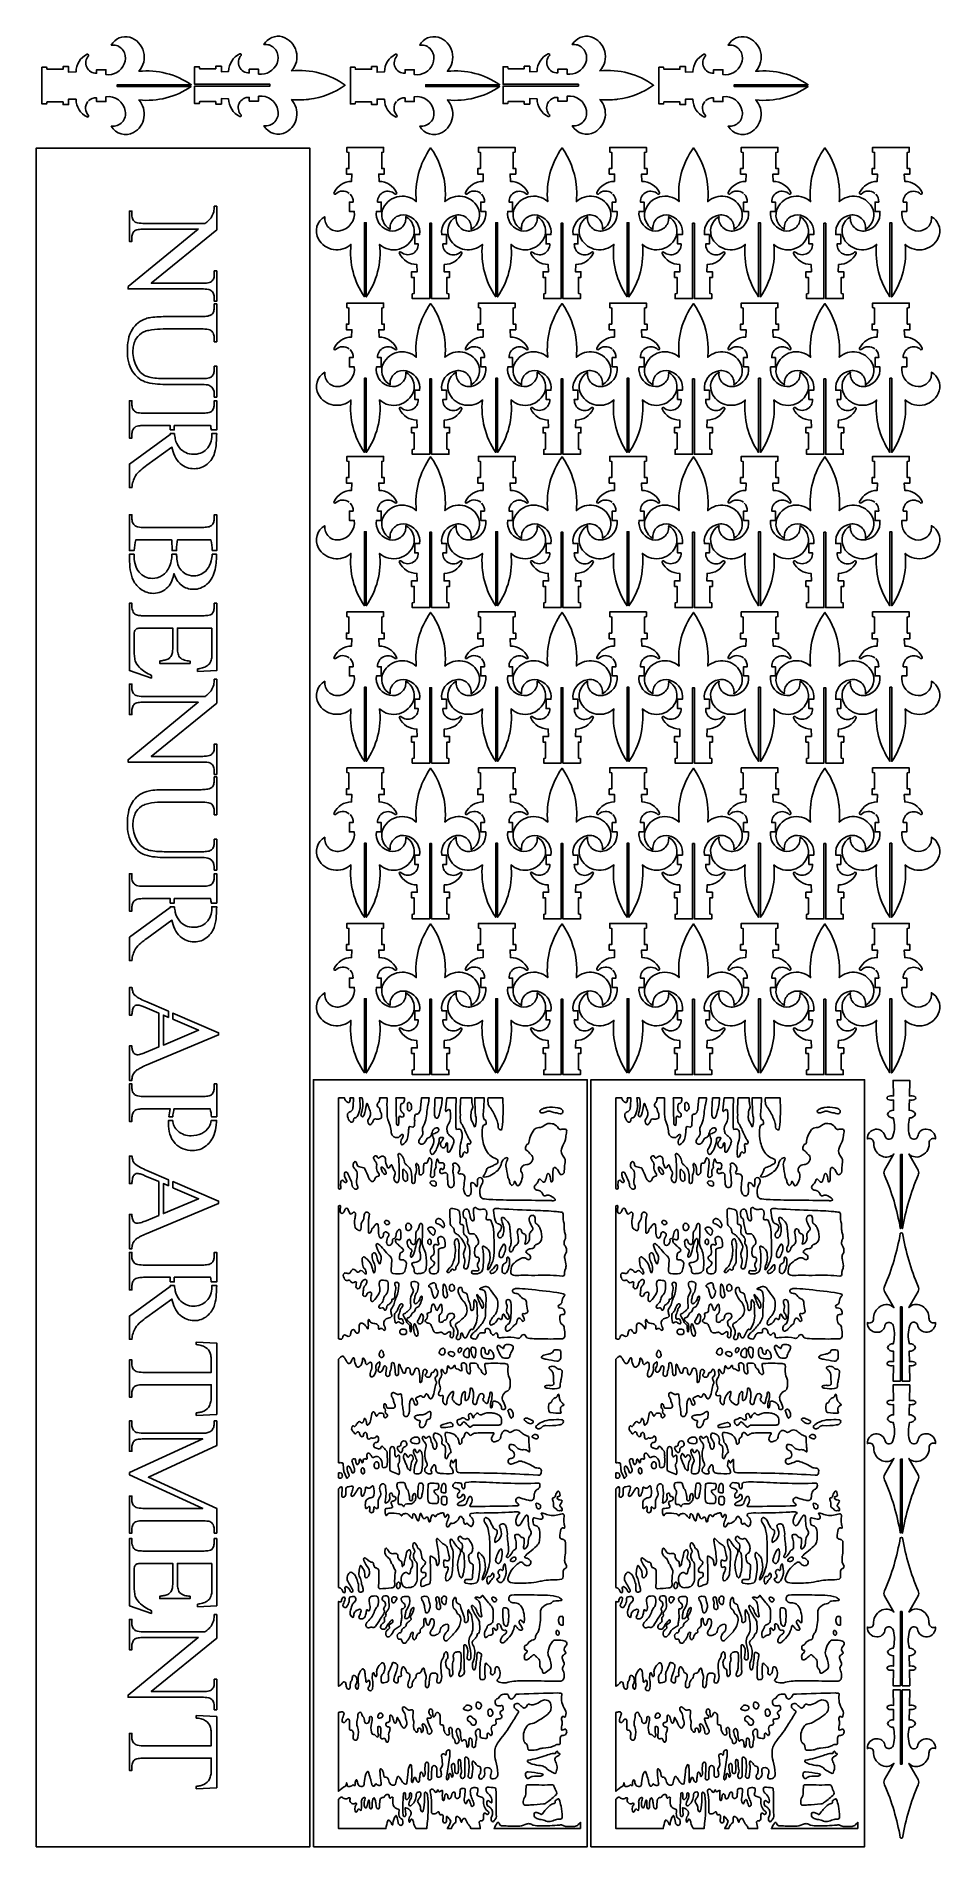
# Model space of a CAD drawing. Header units: millimetres. Extents: x -2342 to -1352, y 819 to 2802.
import ezdxf

# ---------------------------------------------------------------- set-up
doc = ezdxf.new("R2010")
doc.units = ezdxf.units.MM
doc.layers.add('Image_1', color=70, linetype='Continuous')

msp = doc.modelspace()

# ---------------------------------------------------------------- linework, layer by layer
at = {"layer": 'Image_1'}
for points in [[(-2285.7, 2730, 0.382105), (-2285, 2714.9, -0.693962), (-2286.6, 2713.2, -0.285657), (-2298.7, 2732.5), (-2306.8, 2732.8), (-2306.8, 2726.8), (-2312.9, 2726.8), (-2312.9, 2729.6), (-2330.5, 2729.6), (-2331, 2727.4), (-2336, 2727.4), (-2336, 2767.6), (-2331, 2767.6), (-2330.5, 2765.5), (-2312.9, 2765.5), (-2312.9, 2768.3), (-2306.8, 2768.3), (-2306.8, 2762.2), (-2298.7, 2762.6, -0.285476), (-2286.6, 2781.8, -0.693962), (-2285, 2780.1, 0.668348), (-2276.2, 2761), (-2276.2, 2764.9), (-2266, 2764.9), (-2266, 2759.6, 0.342044), (-2245.8, 2771.4, 0.442806), (-2254.4, 2791.5, 0.070962), (-2260.1, 2791.9, -0.342025), (-2239.7, 2800.5, -0.543378), (-2229.8, 2763.2, -0.177955), (-2172.4, 2748.5), (-2253.5, 2748.5), (-2253.5, 2746.5), (-2172.5, 2746.5, -0.17769), (-2229.8, 2731.8, -0.476881), (-2235.6, 2696.1, -0.411255), (-2260.1, 2703.1, 0.514022), (-2244.7, 2719.7, 0.402273), (-2266, 2735.4), (-2266, 2730.1), (-2276.2, 2730.1), (-2276.2, 2734.1, 0.217338), (-2284.9, 2730.8)], [(-1947.6, 2730, 0.382105), (-1946.9, 2714.9, -0.693962), (-1948.5, 2713.2, -0.285657), (-1960.6, 2732.5), (-1968.7, 2732.8), (-1968.7, 2726.8), (-1974.8, 2726.8), (-1974.8, 2729.6), (-1992.4, 2729.6), (-1992.9, 2727.4), (-1997.9, 2727.4), (-1997.9, 2767.6), (-1992.9, 2767.6), (-1992.4, 2765.5), (-1974.8, 2765.5), (-1974.8, 2768.3), (-1968.7, 2768.3), (-1968.7, 2762.2), (-1960.6, 2762.6, -0.285476), (-1948.5, 2781.8, -0.693962), (-1946.9, 2780.1, 0.668348), (-1938.1, 2761), (-1938.1, 2764.9), (-1927.9, 2764.9), (-1927.9, 2759.6, 0.342044), (-1907.7, 2771.4, 0.442806), (-1916.3, 2791.5, 0.070962), (-1922, 2791.9, -0.342025), (-1901.6, 2800.5, -0.543378), (-1891.7, 2763.2, -0.177955), (-1834.3, 2748.5), (-1915.4, 2748.5), (-1915.4, 2746.5), (-1834.4, 2746.5, -0.17769), (-1891.7, 2731.8, -0.476881), (-1897.5, 2696.1, -0.411255), (-1922, 2703.1, 0.514022), (-1906.6, 2719.7, 0.402273), (-1927.9, 2735.4), (-1927.9, 2730.1), (-1938.1, 2730.1), (-1938.1, 2734.1, 0.217338), (-1946.8, 2730.8)], [(-1609.5, 2730, 0.382105), (-1608.8, 2714.9, -0.693962), (-1610.4, 2713.2, -0.285657), (-1622.5, 2732.5), (-1630.5, 2732.8), (-1630.5, 2726.8), (-1636.7, 2726.8), (-1636.7, 2729.6), (-1654.3, 2729.6), (-1654.7, 2727.4), (-1659.8, 2727.4), (-1659.8, 2767.6), (-1654.7, 2767.6), (-1654.3, 2765.5), (-1636.7, 2765.5), (-1636.7, 2768.3), (-1630.5, 2768.3), (-1630.5, 2762.2), (-1622.5, 2762.6, -0.285476), (-1610.4, 2781.8, -0.693962), (-1608.8, 2780.1, 0.668348), (-1599.9, 2761), (-1599.9, 2764.9), (-1589.7, 2764.9), (-1589.7, 2759.6, 0.342044), (-1569.5, 2771.4, 0.442806), (-1578.2, 2791.5, 0.070962), (-1583.9, 2791.9, -0.342025), (-1563.5, 2800.5, -0.543378), (-1553.6, 2763.2, -0.177955), (-1496.2, 2748.5), (-1577.3, 2748.5), (-1577.3, 2746.5), (-1496.2, 2746.5, -0.17769), (-1553.6, 2731.8, -0.476881), (-1559.4, 2696.1, -0.411255), (-1583.9, 2703.1, 0.514022), (-1568.5, 2719.7, 0.402273), (-1589.7, 2735.4), (-1589.7, 2730.1), (-1599.9, 2730.1), (-1599.9, 2734.1, 0.217338), (-1608.7, 2730.8)], [(-1999.2, 2629.5, 0.382105), (-2014.2, 2628.8, -0.693962), (-2015.9, 2630.4, -0.285657), (-1996.7, 2642.6), (-1996.3, 2650.6), (-2002.4, 2650.6), (-2002.4, 2656.7), (-1999.6, 2656.7), (-1999.6, 2674.3), (-2001.7, 2674.8), (-2001.7, 2679.8), (-1961.5, 2679.8), (-1961.5, 2674.8), (-1963.6, 2674.3), (-1963.6, 2656.7), (-1960.8, 2656.7), (-1960.8, 2650.6), (-1966.9, 2650.6), (-1966.5, 2642.6, -0.285476), (-1947.3, 2630.4, -0.693962), (-1949, 2628.8, 0.668348), (-1968.2, 2620), (-1964.2, 2620), (-1964.2, 2609.8), (-1969.5, 2609.8, 0.342044), (-1957.7, 2589.6, 0.442806), (-1937.7, 2598.2, 0.070962), (-1937.2, 2604, -0.342025), (-1928.6, 2583.5, -0.543378), (-1965.9, 2573.6, -0.177955), (-1980.6, 2516.2), (-1980.6, 2597.3), (-1982.6, 2597.3), (-1982.6, 2516.3, -0.17769), (-1997.3, 2573.6, -0.476881), (-2033, 2579.4, -0.411255), (-2026, 2604, 0.514022), (-2009.5, 2588.5, 0.402273), (-1993.7, 2609.8), (-1999, 2609.8), (-1999, 2620), (-1995, 2620, 0.217338), (-1998.3, 2628.8)], [(-1855.1, 2629.5, 0.382105), (-1870.2, 2628.8, -0.693962), (-1871.9, 2630.4, -0.285657), (-1852.6, 2642.6), (-1852.3, 2650.6), (-1858.3, 2650.6), (-1858.3, 2656.7), (-1855.5, 2656.7), (-1855.5, 2674.3), (-1857.7, 2674.8), (-1857.7, 2679.8), (-1817.5, 2679.8), (-1817.5, 2674.8), (-1819.6, 2674.3), (-1819.6, 2656.7), (-1816.8, 2656.7), (-1816.8, 2650.6), (-1822.9, 2650.6), (-1822.5, 2642.6, -0.285476), (-1803.3, 2630.4, -0.693962), (-1805, 2628.8, 0.668348), (-1824.1, 2620), (-1820.1, 2620), (-1820.1, 2609.8), (-1825.5, 2609.8, 0.342044), (-1813.7, 2589.6, 0.442806), (-1793.6, 2598.2, 0.070962), (-1793.2, 2604, -0.342025), (-1784.6, 2583.5, -0.543378), (-1821.9, 2573.6, -0.177955), (-1836.6, 2516.2), (-1836.6, 2597.3), (-1838.6, 2597.3), (-1838.6, 2516.3, -0.17769), (-1853.3, 2573.6, -0.476881), (-1889, 2579.4, -0.411255), (-1882, 2604, 0.514022), (-1865.4, 2588.5, 0.402273), (-1849.6, 2609.8), (-1855, 2609.8), (-1855, 2620), (-1851, 2620, 0.217338), (-1854.3, 2628.8)], [(-1711.1, 2629.5, 0.382105), (-1726.1, 2628.8, -0.693962), (-1727.8, 2630.4, -0.285657), (-1708.6, 2642.6), (-1708.3, 2650.6), (-1714.3, 2650.6), (-1714.3, 2656.7), (-1711.5, 2656.7), (-1711.5, 2674.3), (-1713.7, 2674.8), (-1713.7, 2679.8), (-1673.4, 2679.8), (-1673.4, 2674.8), (-1675.6, 2674.3), (-1675.6, 2656.7), (-1672.8, 2656.7), (-1672.8, 2650.6), (-1678.8, 2650.6), (-1678.5, 2642.6, -0.285476), (-1659.2, 2630.4, -0.693962), (-1660.9, 2628.8, 0.668348), (-1680.1, 2620), (-1676.1, 2620), (-1676.1, 2609.8), (-1681.5, 2609.8, 0.342044), (-1669.6, 2589.6, 0.442806), (-1649.6, 2598.2, 0.070962), (-1649.1, 2604, -0.342025), (-1640.6, 2583.5, -0.543378), (-1677.8, 2573.6, -0.177955), (-1692.6, 2516.2), (-1692.6, 2597.3), (-1694.6, 2597.3), (-1694.6, 2516.3, -0.17769), (-1709.2, 2573.6, -0.476881), (-1744.9, 2579.4, -0.411255), (-1737.9, 2604, 0.514022), (-1721.4, 2588.5, 0.402273), (-1705.6, 2609.8), (-1711, 2609.8), (-1711, 2620), (-1707, 2620, 0.217338), (-1710.3, 2628.8)], [(-1567.1, 2629.5, 0.382105), (-1582.1, 2628.8, -0.693962), (-1583.8, 2630.4, -0.285657), (-1564.6, 2642.6), (-1564.2, 2650.6), (-1570.3, 2650.6), (-1570.3, 2656.7), (-1567.5, 2656.7), (-1567.5, 2674.3), (-1569.6, 2674.8), (-1569.6, 2679.8), (-1529.4, 2679.8), (-1529.4, 2674.8), (-1531.6, 2674.3), (-1531.6, 2656.7), (-1528.7, 2656.7), (-1528.7, 2650.6), (-1534.8, 2650.6), (-1534.5, 2642.6, -0.285476), (-1515.2, 2630.4, -0.693962), (-1516.9, 2628.8, 0.668348), (-1536.1, 2620), (-1532.1, 2620), (-1532.1, 2609.8), (-1537.4, 2609.8, 0.342044), (-1525.6, 2589.6, 0.442806), (-1505.6, 2598.2, 0.070962), (-1505.1, 2604, -0.342025), (-1496.5, 2583.5, -0.543378), (-1533.8, 2573.6, -0.177955), (-1548.5, 2516.2), (-1548.5, 2597.3), (-1550.5, 2597.3), (-1550.5, 2516.3, -0.17769), (-1565.2, 2573.6, -0.476881), (-1600.9, 2579.4, -0.411255), (-1593.9, 2604, 0.514022), (-1577.4, 2588.5, 0.402273), (-1561.6, 2609.8), (-1566.9, 2609.8), (-1566.9, 2620), (-1563, 2620, 0.217338), (-1566.2, 2628.8)], [(-1423, 2629.5, 0.382105), (-1438.1, 2628.8, -0.693962), (-1439.8, 2630.4, -0.285657), (-1420.5, 2642.6), (-1420.2, 2650.6), (-1426.2, 2650.6), (-1426.2, 2656.7), (-1423.4, 2656.7), (-1423.4, 2674.3), (-1425.6, 2674.8), (-1425.6, 2679.8), (-1385.4, 2679.8), (-1385.4, 2674.8), (-1387.5, 2674.3), (-1387.5, 2656.7), (-1384.7, 2656.7), (-1384.7, 2650.6), (-1390.8, 2650.6), (-1390.4, 2642.6, -0.285476), (-1371.2, 2630.4, -0.693962), (-1372.9, 2628.8, 0.668348), (-1392, 2620), (-1388.1, 2620), (-1388.1, 2609.8), (-1393.4, 2609.8, 0.342044), (-1381.6, 2589.6, 0.442806), (-1361.5, 2598.2, 0.070962), (-1361.1, 2604, -0.342025), (-1352.5, 2583.5, -0.543378), (-1389.8, 2573.6, -0.177955), (-1404.5, 2516.2), (-1404.5, 2597.3), (-1406.5, 2597.3), (-1406.5, 2516.3, -0.17769), (-1421.2, 2573.6, -0.476881), (-1456.9, 2579.4, -0.411255), (-1449.9, 2604, 0.514022), (-1433.3, 2588.5, 0.402273), (-1417.6, 2609.8), (-1422.9, 2609.8), (-1422.9, 2620), (-1418.9, 2620, 0.217338), (-1422.2, 2628.8)], [(-1999.2, 2459.1, 0.382105), (-2014.2, 2458.4, -0.693962), (-2015.9, 2460, -0.285657), (-1996.7, 2472.2), (-1996.3, 2480.2), (-2002.4, 2480.2), (-2002.4, 2486.3), (-1999.6, 2486.3), (-1999.6, 2503.9), (-2001.7, 2504.4), (-2001.7, 2509.4), (-1961.5, 2509.4), (-1961.5, 2504.4), (-1963.6, 2503.9), (-1963.6, 2486.3), (-1960.8, 2486.3), (-1960.8, 2480.2), (-1966.9, 2480.2), (-1966.5, 2472.2, -0.285476), (-1947.3, 2460, -0.693962), (-1949, 2458.4, 0.668348), (-1968.2, 2449.6), (-1964.2, 2449.6), (-1964.2, 2439.4), (-1969.5, 2439.4, 0.342044), (-1957.7, 2419.2, 0.442806), (-1937.7, 2427.9, 0.070962), (-1937.2, 2433.6, -0.342025), (-1928.6, 2413.2, -0.543378), (-1965.9, 2403.3, -0.177955), (-1980.6, 2345.8), (-1980.6, 2427), (-1982.6, 2427), (-1982.6, 2345.9, -0.17769), (-1997.3, 2403.3, -0.476881), (-2033, 2409.1, -0.411255), (-2026, 2433.6, 0.514022), (-2009.5, 2418.2, 0.402273), (-1993.7, 2439.4), (-1999, 2439.4), (-1999, 2449.6), (-1995, 2449.6, 0.217338), (-1998.3, 2458.4)], [(-1855.1, 2459.1, 0.382105), (-1870.2, 2458.4, -0.693962), (-1871.9, 2460, -0.285657), (-1852.6, 2472.2), (-1852.3, 2480.2), (-1858.3, 2480.2), (-1858.3, 2486.3), (-1855.5, 2486.3), (-1855.5, 2503.9), (-1857.7, 2504.4), (-1857.7, 2509.4), (-1817.5, 2509.4), (-1817.5, 2504.4), (-1819.6, 2503.9), (-1819.6, 2486.3), (-1816.8, 2486.3), (-1816.8, 2480.2), (-1822.9, 2480.2), (-1822.5, 2472.2, -0.285476), (-1803.3, 2460, -0.693962), (-1805, 2458.4, 0.668348), (-1824.1, 2449.6), (-1820.1, 2449.6), (-1820.1, 2439.4), (-1825.5, 2439.4, 0.342044), (-1813.7, 2419.2, 0.442806), (-1793.6, 2427.9, 0.070962), (-1793.2, 2433.6, -0.342025), (-1784.6, 2413.2, -0.543378), (-1821.9, 2403.3, -0.177955), (-1836.6, 2345.8), (-1836.6, 2427), (-1838.6, 2427), (-1838.6, 2345.9, -0.17769), (-1853.3, 2403.3, -0.476881), (-1889, 2409.1, -0.411255), (-1882, 2433.6, 0.514022), (-1865.4, 2418.2, 0.402273), (-1849.6, 2439.4), (-1855, 2439.4), (-1855, 2449.6), (-1851, 2449.6, 0.217338), (-1854.3, 2458.4)], [(-1711.1, 2459.1, 0.382105), (-1726.1, 2458.4, -0.693962), (-1727.8, 2460, -0.285657), (-1708.6, 2472.2), (-1708.3, 2480.2), (-1714.3, 2480.2), (-1714.3, 2486.3), (-1711.5, 2486.3), (-1711.5, 2503.9), (-1713.7, 2504.4), (-1713.7, 2509.4), (-1673.4, 2509.4), (-1673.4, 2504.4), (-1675.6, 2503.9), (-1675.6, 2486.3), (-1672.8, 2486.3), (-1672.8, 2480.2), (-1678.8, 2480.2), (-1678.5, 2472.2, -0.285476), (-1659.2, 2460, -0.693962), (-1660.9, 2458.4, 0.668348), (-1680.1, 2449.6), (-1676.1, 2449.6), (-1676.1, 2439.4), (-1681.5, 2439.4, 0.342044), (-1669.6, 2419.2, 0.442806), (-1649.6, 2427.9, 0.070962), (-1649.1, 2433.6, -0.342025), (-1640.6, 2413.2, -0.543378), (-1677.8, 2403.3, -0.177955), (-1692.6, 2345.8), (-1692.6, 2427), (-1694.6, 2427), (-1694.6, 2345.9, -0.17769), (-1709.2, 2403.3, -0.476881), (-1744.9, 2409.1, -0.411255), (-1737.9, 2433.6, 0.514022), (-1721.4, 2418.2, 0.402273), (-1705.6, 2439.4), (-1711, 2439.4), (-1711, 2449.6), (-1707, 2449.6, 0.217338), (-1710.3, 2458.4)], [(-1567.1, 2459.1, 0.382105), (-1582.1, 2458.4, -0.693962), (-1583.8, 2460, -0.285657), (-1564.6, 2472.2), (-1564.2, 2480.2), (-1570.3, 2480.2), (-1570.3, 2486.3), (-1567.5, 2486.3), (-1567.5, 2503.9), (-1569.6, 2504.4), (-1569.6, 2509.4), (-1529.4, 2509.4), (-1529.4, 2504.4), (-1531.6, 2503.9), (-1531.6, 2486.3), (-1528.7, 2486.3), (-1528.7, 2480.2), (-1534.8, 2480.2), (-1534.5, 2472.2, -0.285476), (-1515.2, 2460, -0.693962), (-1516.9, 2458.4, 0.668348), (-1536.1, 2449.6), (-1532.1, 2449.6), (-1532.1, 2439.4), (-1537.4, 2439.4, 0.342044), (-1525.6, 2419.2, 0.442806), (-1505.6, 2427.9, 0.070962), (-1505.1, 2433.6, -0.342025), (-1496.5, 2413.2, -0.543378), (-1533.8, 2403.3, -0.177955), (-1548.5, 2345.8), (-1548.5, 2427), (-1550.5, 2427), (-1550.5, 2345.9, -0.17769), (-1565.2, 2403.3, -0.476881), (-1600.9, 2409.1, -0.411255), (-1593.9, 2433.6, 0.514022), (-1577.4, 2418.2, 0.402273), (-1561.6, 2439.4), (-1566.9, 2439.4), (-1566.9, 2449.6), (-1563, 2449.6, 0.217338), (-1566.2, 2458.4)], [(-1423, 2459.1, 0.382105), (-1438.1, 2458.4, -0.693962), (-1439.8, 2460, -0.285657), (-1420.5, 2472.2), (-1420.2, 2480.2), (-1426.2, 2480.2), (-1426.2, 2486.3), (-1423.4, 2486.3), (-1423.4, 2503.9), (-1425.6, 2504.4), (-1425.6, 2509.4), (-1385.4, 2509.4), (-1385.4, 2504.4), (-1387.5, 2503.9), (-1387.5, 2486.3), (-1384.7, 2486.3), (-1384.7, 2480.2), (-1390.8, 2480.2), (-1390.4, 2472.2, -0.285476), (-1371.2, 2460, -0.693962), (-1372.9, 2458.4, 0.668348), (-1392, 2449.6), (-1388.1, 2449.6), (-1388.1, 2439.4), (-1393.4, 2439.4, 0.342044), (-1381.6, 2419.2, 0.442806), (-1361.5, 2427.9, 0.070962), (-1361.1, 2433.6, -0.342025), (-1352.5, 2413.2, -0.543378), (-1389.8, 2403.3, -0.177955), (-1404.5, 2345.8), (-1404.5, 2427), (-1406.5, 2427), (-1406.5, 2345.9, -0.17769), (-1421.2, 2403.3, -0.476881), (-1456.9, 2409.1, -0.411255), (-1449.9, 2433.6, 0.514022), (-1433.3, 2418.2, 0.402273), (-1417.6, 2439.4), (-1422.9, 2439.4), (-1422.9, 2449.6), (-1418.9, 2449.6, 0.217338), (-1422.2, 2458.4)], [(-1999.2, 2291.2, 0.382105), (-2014.2, 2290.5, -0.693962), (-2015.9, 2292.1, -0.285657), (-1996.7, 2304.2), (-1996.3, 2312.2), (-2002.4, 2312.2), (-2002.4, 2318.3), (-1999.6, 2318.3), (-1999.6, 2336), (-2001.7, 2336.4), (-2001.7, 2341.5), (-1961.5, 2341.5), (-1961.5, 2336.4), (-1963.6, 2336), (-1963.6, 2318.3), (-1960.8, 2318.3), (-1960.8, 2312.2), (-1966.9, 2312.2), (-1966.5, 2304.2, -0.285476), (-1947.3, 2292.1, -0.693962), (-1949, 2290.5, 0.668348), (-1968.2, 2281.6), (-1964.2, 2281.6), (-1964.2, 2271.4), (-1969.5, 2271.4, 0.342044), (-1957.7, 2251.2, 0.442806), (-1937.7, 2259.9, 0.070962), (-1937.2, 2265.6, -0.342025), (-1928.6, 2245.2, -0.543378), (-1965.9, 2235.3, -0.177955), (-1980.6, 2177.9), (-1980.6, 2259), (-1982.6, 2259), (-1982.6, 2177.9, -0.17769), (-1997.3, 2235.3, -0.476881), (-2033, 2241.1, -0.411255), (-2026, 2265.6, 0.514022), (-2009.5, 2250.2, 0.402273), (-1993.7, 2271.4), (-1999, 2271.4), (-1999, 2281.6), (-1995, 2281.6, 0.217338), (-1998.3, 2290.4)], [(-1855.1, 2291.2, 0.382105), (-1870.2, 2290.5, -0.693962), (-1871.9, 2292.1, -0.285657), (-1852.6, 2304.2), (-1852.3, 2312.2), (-1858.3, 2312.2), (-1858.3, 2318.3), (-1855.5, 2318.3), (-1855.5, 2336), (-1857.7, 2336.4), (-1857.7, 2341.5), (-1817.5, 2341.5), (-1817.5, 2336.4), (-1819.6, 2336), (-1819.6, 2318.3), (-1816.8, 2318.3), (-1816.8, 2312.2), (-1822.9, 2312.2), (-1822.5, 2304.2, -0.285476), (-1803.3, 2292.1, -0.693962), (-1805, 2290.5, 0.668348), (-1824.1, 2281.6), (-1820.1, 2281.6), (-1820.1, 2271.4), (-1825.5, 2271.4, 0.342044), (-1813.7, 2251.2, 0.442806), (-1793.6, 2259.9, 0.070962), (-1793.2, 2265.6, -0.342025), (-1784.6, 2245.2, -0.543378), (-1821.9, 2235.3, -0.177955), (-1836.6, 2177.9), (-1836.6, 2259), (-1838.6, 2259), (-1838.6, 2177.9, -0.17769), (-1853.3, 2235.3, -0.476881), (-1889, 2241.1, -0.411255), (-1882, 2265.6, 0.514022), (-1865.4, 2250.2, 0.402273), (-1849.6, 2271.4), (-1855, 2271.4), (-1855, 2281.6), (-1851, 2281.6, 0.217338), (-1854.3, 2290.4)], [(-1711.1, 2291.2, 0.382105), (-1726.1, 2290.5, -0.693962), (-1727.8, 2292.1, -0.285657), (-1708.6, 2304.2), (-1708.3, 2312.2), (-1714.3, 2312.2), (-1714.3, 2318.3), (-1711.5, 2318.3), (-1711.5, 2336), (-1713.7, 2336.4), (-1713.7, 2341.5), (-1673.4, 2341.5), (-1673.4, 2336.4), (-1675.6, 2336), (-1675.6, 2318.3), (-1672.8, 2318.3), (-1672.8, 2312.2), (-1678.8, 2312.2), (-1678.5, 2304.2, -0.285476), (-1659.2, 2292.1, -0.693962), (-1660.9, 2290.5, 0.668348), (-1680.1, 2281.6), (-1676.1, 2281.6), (-1676.1, 2271.4), (-1681.5, 2271.4, 0.342044), (-1669.6, 2251.2, 0.442806), (-1649.6, 2259.9, 0.070962), (-1649.1, 2265.6, -0.342025), (-1640.6, 2245.2, -0.543378), (-1677.8, 2235.3, -0.177955), (-1692.6, 2177.9), (-1692.6, 2259), (-1694.6, 2259), (-1694.6, 2177.9, -0.17769), (-1709.2, 2235.3, -0.476881), (-1744.9, 2241.1, -0.411255), (-1737.9, 2265.6, 0.514022), (-1721.4, 2250.2, 0.402273), (-1705.6, 2271.4), (-1711, 2271.4), (-1711, 2281.6), (-1707, 2281.6, 0.217338), (-1710.3, 2290.4)], [(-1567.1, 2291.2, 0.382105), (-1582.1, 2290.5, -0.693962), (-1583.8, 2292.1, -0.285657), (-1564.6, 2304.2), (-1564.2, 2312.2), (-1570.3, 2312.2), (-1570.3, 2318.3), (-1567.5, 2318.3), (-1567.5, 2336), (-1569.6, 2336.4), (-1569.6, 2341.5), (-1529.4, 2341.5), (-1529.4, 2336.4), (-1531.6, 2336), (-1531.6, 2318.3), (-1528.7, 2318.3), (-1528.7, 2312.2), (-1534.8, 2312.2), (-1534.5, 2304.2, -0.285476), (-1515.2, 2292.1, -0.693962), (-1516.9, 2290.5, 0.668348), (-1536.1, 2281.6), (-1532.1, 2281.6), (-1532.1, 2271.4), (-1537.4, 2271.4, 0.342044), (-1525.6, 2251.2, 0.442806), (-1505.6, 2259.9, 0.070962), (-1505.1, 2265.6, -0.342025), (-1496.5, 2245.2, -0.543378), (-1533.8, 2235.3, -0.177955), (-1548.5, 2177.9), (-1548.5, 2259), (-1550.5, 2259), (-1550.5, 2177.9, -0.17769), (-1565.2, 2235.3, -0.476881), (-1600.9, 2241.1, -0.411255), (-1593.9, 2265.6, 0.514022), (-1577.4, 2250.2, 0.402273), (-1561.6, 2271.4), (-1566.9, 2271.4), (-1566.9, 2281.6), (-1563, 2281.6, 0.217338), (-1566.2, 2290.4)], [(-1423, 2291.2, 0.382105), (-1438.1, 2290.5, -0.693962), (-1439.8, 2292.1, -0.285657), (-1420.5, 2304.2), (-1420.2, 2312.2), (-1426.2, 2312.2), (-1426.2, 2318.3), (-1423.4, 2318.3), (-1423.4, 2336), (-1425.6, 2336.4), (-1425.6, 2341.5), (-1385.4, 2341.5), (-1385.4, 2336.4), (-1387.5, 2336), (-1387.5, 2318.3), (-1384.7, 2318.3), (-1384.7, 2312.2), (-1390.8, 2312.2), (-1390.4, 2304.2, -0.285476), (-1371.2, 2292.1, -0.693962), (-1372.9, 2290.5, 0.668348), (-1392, 2281.6), (-1388.1, 2281.6), (-1388.1, 2271.4), (-1393.4, 2271.4, 0.342044), (-1381.6, 2251.2, 0.442806), (-1361.5, 2259.9, 0.070962), (-1361.1, 2265.6, -0.342025), (-1352.5, 2245.2, -0.543378), (-1389.8, 2235.3, -0.177955), (-1404.5, 2177.9), (-1404.5, 2259), (-1406.5, 2259), (-1406.5, 2177.9, -0.17769), (-1421.2, 2235.3, -0.476881), (-1456.9, 2241.1, -0.411255), (-1449.9, 2265.6, 0.514022), (-1433.3, 2250.2, 0.402273), (-1417.6, 2271.4), (-1422.9, 2271.4), (-1422.9, 2281.6), (-1418.9, 2281.6, 0.217338), (-1422.2, 2290.4)], [(-1999.2, 2120.8, 0.382105), (-2014.2, 2120.1, -0.693962), (-2015.9, 2121.7, -0.285657), (-1996.7, 2133.8), (-1996.3, 2141.8), (-2002.4, 2141.8), (-2002.4, 2148), (-1999.6, 2148), (-1999.6, 2165.6), (-2001.7, 2166), (-2001.7, 2171.1), (-1961.5, 2171.1), (-1961.5, 2166), (-1963.6, 2165.6), (-1963.6, 2148), (-1960.8, 2148), (-1960.8, 2141.8), (-1966.9, 2141.8), (-1966.5, 2133.8, -0.285476), (-1947.3, 2121.7, -0.693962), (-1949, 2120.1, 0.668348), (-1968.2, 2111.2), (-1964.2, 2111.2), (-1964.2, 2101.1), (-1969.5, 2101.1, 0.342044), (-1957.7, 2080.8, 0.442806), (-1937.7, 2089.5, 0.070962), (-1937.2, 2095.2, -0.342025), (-1928.6, 2074.8, -0.543378), (-1965.9, 2064.9, -0.177955), (-1980.6, 2007.5), (-1980.6, 2088.6), (-1982.6, 2088.6), (-1982.6, 2007.6, -0.17769), (-1997.3, 2064.9, -0.476881), (-2033, 2070.7, -0.411255), (-2026, 2095.2, 0.514022), (-2009.5, 2079.8, 0.402273), (-1993.7, 2101.1), (-1999, 2101.1), (-1999, 2111.2), (-1995, 2111.2, 0.217338), (-1998.3, 2120)], [(-1855.1, 2120.8, 0.382105), (-1870.2, 2120.1, -0.693962), (-1871.9, 2121.7, -0.285657), (-1852.6, 2133.8), (-1852.3, 2141.8), (-1858.3, 2141.8), (-1858.3, 2148), (-1855.5, 2148), (-1855.5, 2165.6), (-1857.7, 2166), (-1857.7, 2171.1), (-1817.5, 2171.1), (-1817.5, 2166), (-1819.6, 2165.6), (-1819.6, 2148), (-1816.8, 2148), (-1816.8, 2141.8), (-1822.9, 2141.8), (-1822.5, 2133.8, -0.285476), (-1803.3, 2121.7, -0.693962), (-1805, 2120.1, 0.668348), (-1824.1, 2111.2), (-1820.1, 2111.2), (-1820.1, 2101.1), (-1825.5, 2101.1, 0.342044), (-1813.7, 2080.8, 0.442806), (-1793.6, 2089.5, 0.070962), (-1793.2, 2095.2, -0.342025), (-1784.6, 2074.8, -0.543378), (-1821.9, 2064.9, -0.177955), (-1836.6, 2007.5), (-1836.6, 2088.6), (-1838.6, 2088.6), (-1838.6, 2007.6, -0.17769), (-1853.3, 2064.9, -0.476881), (-1889, 2070.7, -0.411255), (-1882, 2095.2, 0.514022), (-1865.4, 2079.8, 0.402273), (-1849.6, 2101.1), (-1855, 2101.1), (-1855, 2111.2), (-1851, 2111.2, 0.217338), (-1854.3, 2120)], [(-1711.1, 2120.8, 0.382105), (-1726.1, 2120.1, -0.693962), (-1727.8, 2121.7, -0.285657), (-1708.6, 2133.8), (-1708.3, 2141.8), (-1714.3, 2141.8), (-1714.3, 2148), (-1711.5, 2148), (-1711.5, 2165.6), (-1713.7, 2166), (-1713.7, 2171.1), (-1673.4, 2171.1), (-1673.4, 2166), (-1675.6, 2165.6), (-1675.6, 2148), (-1672.8, 2148), (-1672.8, 2141.8), (-1678.8, 2141.8), (-1678.5, 2133.8, -0.285476), (-1659.2, 2121.7, -0.693962), (-1660.9, 2120.1, 0.668348), (-1680.1, 2111.2), (-1676.1, 2111.2), (-1676.1, 2101.1), (-1681.5, 2101.1, 0.342044), (-1669.6, 2080.8, 0.442806), (-1649.6, 2089.5, 0.070962), (-1649.1, 2095.2, -0.342025), (-1640.6, 2074.8, -0.543378), (-1677.8, 2064.9, -0.177955), (-1692.6, 2007.5), (-1692.6, 2088.6), (-1694.6, 2088.6), (-1694.6, 2007.6, -0.17769), (-1709.2, 2064.9, -0.476881), (-1744.9, 2070.7, -0.411255), (-1737.9, 2095.2, 0.514022), (-1721.4, 2079.8, 0.402273), (-1705.6, 2101.1), (-1711, 2101.1), (-1711, 2111.2), (-1707, 2111.2, 0.217338), (-1710.3, 2120)], [(-1567.1, 2120.8, 0.382105), (-1582.1, 2120.1, -0.693962), (-1583.8, 2121.7, -0.285657), (-1564.6, 2133.8), (-1564.2, 2141.8), (-1570.3, 2141.8), (-1570.3, 2148), (-1567.5, 2148), (-1567.5, 2165.6), (-1569.6, 2166), (-1569.6, 2171.1), (-1529.4, 2171.1), (-1529.4, 2166), (-1531.6, 2165.6), (-1531.6, 2148), (-1528.7, 2148), (-1528.7, 2141.8), (-1534.8, 2141.8), (-1534.5, 2133.8, -0.285476), (-1515.2, 2121.7, -0.693962), (-1516.9, 2120.1, 0.668348), (-1536.1, 2111.2), (-1532.1, 2111.2), (-1532.1, 2101.1), (-1537.4, 2101.1, 0.342044), (-1525.6, 2080.8, 0.442806), (-1505.6, 2089.5, 0.070962), (-1505.1, 2095.2, -0.342025), (-1496.5, 2074.8, -0.543378), (-1533.8, 2064.9, -0.177955), (-1548.5, 2007.5), (-1548.5, 2088.6), (-1550.5, 2088.6), (-1550.5, 2007.6, -0.17769), (-1565.2, 2064.9, -0.476881), (-1600.9, 2070.7, -0.411255), (-1593.9, 2095.2, 0.514022), (-1577.4, 2079.8, 0.402273), (-1561.6, 2101.1), (-1566.9, 2101.1), (-1566.9, 2111.2), (-1563, 2111.2, 0.217338), (-1566.2, 2120)], [(-1423, 2120.8, 0.382105), (-1438.1, 2120.1, -0.693962), (-1439.8, 2121.7, -0.285657), (-1420.5, 2133.8), (-1420.2, 2141.8), (-1426.2, 2141.8), (-1426.2, 2148), (-1423.4, 2148), (-1423.4, 2165.6), (-1425.6, 2166), (-1425.6, 2171.1), (-1385.4, 2171.1), (-1385.4, 2166), (-1387.5, 2165.6), (-1387.5, 2148), (-1384.7, 2148), (-1384.7, 2141.8), (-1390.8, 2141.8), (-1390.4, 2133.8, -0.285476), (-1371.2, 2121.7, -0.693962), (-1372.9, 2120.1, 0.668348), (-1392, 2111.2), (-1388.1, 2111.2), (-1388.1, 2101.1), (-1393.4, 2101.1, 0.342044), (-1381.6, 2080.8, 0.442806), (-1361.5, 2089.5, 0.070962), (-1361.1, 2095.2, -0.342025), (-1352.5, 2074.8, -0.543378), (-1389.8, 2064.9, -0.177955), (-1404.5, 2007.5), (-1404.5, 2088.6), (-1406.5, 2088.6), (-1406.5, 2007.6, -0.17769), (-1421.2, 2064.9, -0.476881), (-1456.9, 2070.7, -0.411255), (-1449.9, 2095.2, 0.514022), (-1433.3, 2079.8, 0.402273), (-1417.6, 2101.1), (-1422.9, 2101.1), (-1422.9, 2111.2), (-1418.9, 2111.2, 0.217338), (-1422.2, 2120)], [(-1999.2, 1950.1, 0.382105), (-2014.2, 1949.4, -0.693962), (-2015.9, 1951, -0.285657), (-1996.7, 1963.1), (-1996.3, 1971.1), (-2002.4, 1971.1), (-2002.4, 1977.3), (-1999.6, 1977.3), (-1999.6, 1994.9), (-2001.7, 1995.3), (-2001.7, 2000.4), (-1961.5, 2000.4), (-1961.5, 1995.3), (-1963.6, 1994.9), (-1963.6, 1977.3), (-1960.8, 1977.3), (-1960.8, 1971.1), (-1966.9, 1971.1), (-1966.5, 1963.1, -0.285476), (-1947.3, 1951, -0.693962), (-1949, 1949.4, 0.668348), (-1968.2, 1940.5), (-1964.2, 1940.5), (-1964.2, 1930.3), (-1969.5, 1930.3, 0.342044), (-1957.7, 1910.1, 0.442806), (-1937.7, 1918.8, 0.070962), (-1937.2, 1924.5, -0.342025), (-1928.6, 1904.1, -0.543378), (-1965.9, 1894.2, -0.177955), (-1980.6, 1836.8), (-1980.6, 1917.9), (-1982.6, 1917.9), (-1982.6, 1836.8, -0.17769), (-1997.3, 1894.2, -0.476881), (-2033, 1900, -0.411255), (-2026, 1924.5, 0.514022), (-2009.5, 1909.1, 0.402273), (-1993.7, 1930.3), (-1999, 1930.3), (-1999, 1940.5), (-1995, 1940.5, 0.217338), (-1998.3, 1949.3)], [(-1855.1, 1950.1, 0.382105), (-1870.2, 1949.4, -0.693962), (-1871.9, 1951, -0.285657), (-1852.6, 1963.1), (-1852.3, 1971.1), (-1858.3, 1971.1), (-1858.3, 1977.3), (-1855.5, 1977.3), (-1855.5, 1994.9), (-1857.7, 1995.3), (-1857.7, 2000.4), (-1817.5, 2000.4), (-1817.5, 1995.3), (-1819.6, 1994.9), (-1819.6, 1977.3), (-1816.8, 1977.3), (-1816.8, 1971.1), (-1822.9, 1971.1), (-1822.5, 1963.1, -0.285476), (-1803.3, 1951, -0.693962), (-1805, 1949.4, 0.668348), (-1824.1, 1940.5), (-1820.1, 1940.5), (-1820.1, 1930.3), (-1825.5, 1930.3, 0.342044), (-1813.7, 1910.1, 0.442806), (-1793.6, 1918.8, 0.070962), (-1793.2, 1924.5, -0.342025), (-1784.6, 1904.1, -0.543378), (-1821.9, 1894.2, -0.177955), (-1836.6, 1836.8), (-1836.6, 1917.9), (-1838.6, 1917.9), (-1838.6, 1836.8, -0.17769), (-1853.3, 1894.2, -0.476881), (-1889, 1900, -0.411255), (-1882, 1924.5, 0.514022), (-1865.4, 1909.1, 0.402273), (-1849.6, 1930.3), (-1855, 1930.3), (-1855, 1940.5), (-1851, 1940.5, 0.217338), (-1854.3, 1949.3)], [(-1711.1, 1950.1, 0.382105), (-1726.1, 1949.4, -0.693962), (-1727.8, 1951, -0.285657), (-1708.6, 1963.1), (-1708.3, 1971.1), (-1714.3, 1971.1), (-1714.3, 1977.3), (-1711.5, 1977.3), (-1711.5, 1994.9), (-1713.7, 1995.3), (-1713.7, 2000.4), (-1673.4, 2000.4), (-1673.4, 1995.3), (-1675.6, 1994.9), (-1675.6, 1977.3), (-1672.8, 1977.3), (-1672.8, 1971.1), (-1678.8, 1971.1), (-1678.5, 1963.1, -0.285476), (-1659.2, 1951, -0.693962), (-1660.9, 1949.4, 0.668348), (-1680.1, 1940.5), (-1676.1, 1940.5), (-1676.1, 1930.3), (-1681.5, 1930.3, 0.342044), (-1669.6, 1910.1, 0.442806), (-1649.6, 1918.8, 0.070962), (-1649.1, 1924.5, -0.342025), (-1640.6, 1904.1, -0.543378), (-1677.8, 1894.2, -0.177955), (-1692.6, 1836.8), (-1692.6, 1917.9), (-1694.6, 1917.9), (-1694.6, 1836.8, -0.17769), (-1709.2, 1894.2, -0.476881), (-1744.9, 1900, -0.411255), (-1737.9, 1924.5, 0.514022), (-1721.4, 1909.1, 0.402273), (-1705.6, 1930.3), (-1711, 1930.3), (-1711, 1940.5), (-1707, 1940.5, 0.217338), (-1710.3, 1949.3)], [(-1567.1, 1950.1, 0.382105), (-1582.1, 1949.4, -0.693962), (-1583.8, 1951, -0.285657), (-1564.6, 1963.1), (-1564.2, 1971.1), (-1570.3, 1971.1), (-1570.3, 1977.3), (-1567.5, 1977.3), (-1567.5, 1994.9), (-1569.6, 1995.3), (-1569.6, 2000.4), (-1529.4, 2000.4), (-1529.4, 1995.3), (-1531.6, 1994.9), (-1531.6, 1977.3), (-1528.7, 1977.3), (-1528.7, 1971.1), (-1534.8, 1971.1), (-1534.5, 1963.1, -0.285476), (-1515.2, 1951, -0.693962), (-1516.9, 1949.4, 0.668348), (-1536.1, 1940.5), (-1532.1, 1940.5), (-1532.1, 1930.3), (-1537.4, 1930.3, 0.342044), (-1525.6, 1910.1, 0.442806), (-1505.6, 1918.8, 0.070962), (-1505.1, 1924.5, -0.342025), (-1496.5, 1904.1, -0.543378), (-1533.8, 1894.2, -0.177955), (-1548.5, 1836.8), (-1548.5, 1917.9), (-1550.5, 1917.9), (-1550.5, 1836.8, -0.17769), (-1565.2, 1894.2, -0.476881), (-1600.9, 1900, -0.411255), (-1593.9, 1924.5, 0.514022), (-1577.4, 1909.1, 0.402273), (-1561.6, 1930.3), (-1566.9, 1930.3), (-1566.9, 1940.5), (-1563, 1940.5, 0.217338), (-1566.2, 1949.3)], [(-1423, 1950.1, 0.382105), (-1438.1, 1949.4, -0.693962), (-1439.8, 1951, -0.285657), (-1420.5, 1963.1), (-1420.2, 1971.1), (-1426.2, 1971.1), (-1426.2, 1977.3), (-1423.4, 1977.3), (-1423.4, 1994.9), (-1425.6, 1995.3), (-1425.6, 2000.4), (-1385.4, 2000.4), (-1385.4, 1995.3), (-1387.5, 1994.9), (-1387.5, 1977.3), (-1384.7, 1977.3), (-1384.7, 1971.1), (-1390.8, 1971.1), (-1390.4, 1963.1, -0.285476), (-1371.2, 1951, -0.693962), (-1372.9, 1949.4, 0.668348), (-1392, 1940.5), (-1388.1, 1940.5), (-1388.1, 1930.3), (-1393.4, 1930.3, 0.342044), (-1381.6, 1910.1, 0.442806), (-1361.5, 1918.8, 0.070962), (-1361.1, 1924.5, -0.342025), (-1352.5, 1904.1, -0.543378), (-1389.8, 1894.2, -0.177955), (-1404.5, 1836.8), (-1404.5, 1917.9), (-1406.5, 1917.9), (-1406.5, 1836.8, -0.17769), (-1421.2, 1894.2, -0.476881), (-1456.9, 1900, -0.411255), (-1449.9, 1924.5, 0.514022), (-1433.3, 1909.1, 0.402273), (-1417.6, 1930.3), (-1422.9, 1930.3), (-1422.9, 1940.5), (-1418.9, 1940.5, 0.217338), (-1422.2, 1949.3)], [(-1999.2, 1779.7, 0.382105), (-2014.2, 1779, -0.693962), (-2015.9, 1780.6, -0.285657), (-1996.7, 1792.7), (-1996.3, 1800.8), (-2002.4, 1800.8), (-2002.4, 1806.9), (-1999.6, 1806.9), (-1999.6, 1824.5), (-2001.7, 1825), (-2001.7, 1830), (-1961.5, 1830), (-1961.5, 1825), (-1963.6, 1824.5), (-1963.6, 1806.9), (-1960.8, 1806.9), (-1960.8, 1800.8), (-1966.9, 1800.8), (-1966.5, 1792.7, -0.285476), (-1947.3, 1780.6, -0.693962), (-1949, 1779, 0.668348), (-1968.2, 1770.2), (-1964.2, 1770.2), (-1964.2, 1760), (-1969.5, 1760, 0.342044), (-1957.7, 1739.8, 0.442806), (-1937.7, 1748.4, 0.070962), (-1937.2, 1754.1, -0.342025), (-1928.6, 1733.7, -0.543378), (-1965.9, 1723.8, -0.177955), (-1980.6, 1666.4), (-1980.6, 1747.5), (-1982.6, 1747.5), (-1982.6, 1666.5, -0.17769), (-1997.3, 1723.8, -0.476881), (-2033, 1729.6, -0.411255), (-2026, 1754.1, 0.514022), (-2009.5, 1738.7, 0.402273), (-1993.7, 1760), (-1999, 1760), (-1999, 1770.2), (-1995, 1770.2, 0.217338), (-1998.3, 1778.9)], [(-1855.1, 1779.7, 0.382105), (-1870.2, 1779, -0.693962), (-1871.9, 1780.6, -0.285657), (-1852.6, 1792.7), (-1852.3, 1800.8), (-1858.3, 1800.8), (-1858.3, 1806.9), (-1855.5, 1806.9), (-1855.5, 1824.5), (-1857.7, 1825), (-1857.7, 1830), (-1817.5, 1830), (-1817.5, 1825), (-1819.6, 1824.5), (-1819.6, 1806.9), (-1816.8, 1806.9), (-1816.8, 1800.8), (-1822.9, 1800.8), (-1822.5, 1792.7, -0.285476), (-1803.3, 1780.6, -0.693962), (-1805, 1779, 0.668348), (-1824.1, 1770.2), (-1820.1, 1770.2), (-1820.1, 1760), (-1825.5, 1760, 0.342044), (-1813.7, 1739.8, 0.442806), (-1793.6, 1748.4, 0.070962), (-1793.2, 1754.1, -0.342025), (-1784.6, 1733.7, -0.543378), (-1821.9, 1723.8, -0.177955), (-1836.6, 1666.4), (-1836.6, 1747.5), (-1838.6, 1747.5), (-1838.6, 1666.5, -0.17769), (-1853.3, 1723.8, -0.476881), (-1889, 1729.6, -0.411255), (-1882, 1754.1, 0.514022), (-1865.4, 1738.7, 0.402273), (-1849.6, 1760), (-1855, 1760), (-1855, 1770.2), (-1851, 1770.2, 0.217338), (-1854.3, 1778.9)], [(-1711.1, 1779.7, 0.382105), (-1726.1, 1779, -0.693962), (-1727.8, 1780.6, -0.285657), (-1708.6, 1792.7), (-1708.3, 1800.8), (-1714.3, 1800.8), (-1714.3, 1806.9), (-1711.5, 1806.9), (-1711.5, 1824.5), (-1713.7, 1825), (-1713.7, 1830), (-1673.4, 1830), (-1673.4, 1825), (-1675.6, 1824.5), (-1675.6, 1806.9), (-1672.8, 1806.9), (-1672.8, 1800.8), (-1678.8, 1800.8), (-1678.5, 1792.7, -0.285476), (-1659.2, 1780.6, -0.693962), (-1660.9, 1779, 0.668348), (-1680.1, 1770.2), (-1676.1, 1770.2), (-1676.1, 1760), (-1681.5, 1760, 0.342044), (-1669.6, 1739.8, 0.442806), (-1649.6, 1748.4, 0.070962), (-1649.1, 1754.1, -0.342025), (-1640.6, 1733.7, -0.543378), (-1677.8, 1723.8, -0.177955), (-1692.6, 1666.4), (-1692.6, 1747.5), (-1694.6, 1747.5), (-1694.6, 1666.5, -0.17769), (-1709.2, 1723.8, -0.476881), (-1744.9, 1729.6, -0.411255), (-1737.9, 1754.1, 0.514022), (-1721.4, 1738.7, 0.402273), (-1705.6, 1760), (-1711, 1760), (-1711, 1770.2), (-1707, 1770.2, 0.217338), (-1710.3, 1778.9)], [(-1567.1, 1779.7, 0.382105), (-1582.1, 1779, -0.693962), (-1583.8, 1780.6, -0.285657), (-1564.6, 1792.7), (-1564.2, 1800.8), (-1570.3, 1800.8), (-1570.3, 1806.9), (-1567.5, 1806.9), (-1567.5, 1824.5), (-1569.6, 1825), (-1569.6, 1830), (-1529.4, 1830), (-1529.4, 1825), (-1531.6, 1824.5), (-1531.6, 1806.9), (-1528.7, 1806.9), (-1528.7, 1800.8), (-1534.8, 1800.8), (-1534.5, 1792.7, -0.285476), (-1515.2, 1780.6, -0.693962), (-1516.9, 1779, 0.668348), (-1536.1, 1770.2), (-1532.1, 1770.2), (-1532.1, 1760), (-1537.4, 1760, 0.342044), (-1525.6, 1739.8, 0.442806), (-1505.6, 1748.4, 0.070962), (-1505.1, 1754.1, -0.342025), (-1496.5, 1733.7, -0.543378), (-1533.8, 1723.8, -0.177955), (-1548.5, 1666.4), (-1548.5, 1747.5), (-1550.5, 1747.5), (-1550.5, 1666.5, -0.17769), (-1565.2, 1723.8, -0.476881), (-1600.9, 1729.6, -0.411255), (-1593.9, 1754.1, 0.514022), (-1577.4, 1738.7, 0.402273), (-1561.6, 1760), (-1566.9, 1760), (-1566.9, 1770.2), (-1563, 1770.2, 0.217338), (-1566.2, 1778.9)], [(-1423, 1779.7, 0.382105), (-1438.1, 1779, -0.693962), (-1439.8, 1780.6, -0.285657), (-1420.5, 1792.7), (-1420.2, 1800.8), (-1426.2, 1800.8), (-1426.2, 1806.9), (-1423.4, 1806.9), (-1423.4, 1824.5), (-1425.6, 1825), (-1425.6, 1830), (-1385.4, 1830), (-1385.4, 1825), (-1387.5, 1824.5), (-1387.5, 1806.9), (-1384.7, 1806.9), (-1384.7, 1800.8), (-1390.8, 1800.8), (-1390.4, 1792.7, -0.285476), (-1371.2, 1780.6, -0.693962), (-1372.9, 1779, 0.668348), (-1392, 1770.2), (-1388.1, 1770.2), (-1388.1, 1760), (-1393.4, 1760, 0.342044), (-1381.6, 1739.8, 0.442806), (-1361.5, 1748.4, 0.070962), (-1361.1, 1754.1, -0.342025), (-1352.5, 1733.7, -0.543378), (-1389.8, 1723.8, -0.177955), (-1404.5, 1666.4), (-1404.5, 1747.5), (-1406.5, 1747.5), (-1406.5, 1666.5, -0.17769), (-1421.2, 1723.8, -0.476881), (-1456.9, 1729.6, -0.411255), (-1449.9, 1754.1, 0.514022), (-1433.3, 1738.7, 0.402273), (-1417.6, 1760), (-1422.9, 1760), (-1422.9, 1770.2), (-1418.9, 1770.2, 0.217338), (-1422.2, 1778.9)]]:
    msp.add_lwpolyline(points, format="xyb", dxfattribs=at)
for points in [[(-2043.3, 2732.5, 0.125752), (-2003.7, 2748, 0.183089), (-2062.5, 2763.7, 0.543378), (-2072.4, 2801, 0.342025), (-2092.8, 2792.4, -0.070962), (-2087.1, 2792, -0.442806), (-2078.4, 2771.9, -0.342044), (-2098.6, 2760.1), (-2098.6, 2765.4), (-2108.8, 2765.4), (-2108.8, 2761.5, -0.668348), (-2117.7, 2780.6, 0.693962), (-2119.2, 2782.3, 0.285476), (-2131.4, 2763.1), (-2139.4, 2762.7), (-2139.4, 2768.8), (-2145.5, 2768.8), (-2145.5, 2766), (-2163.1, 2766), (-2163.6, 2768.1), (-2168.7, 2768.1), (-2168.7, 2749), (-2086.2, 2749), (-2086.2, 2747), (-2168.7, 2747), (-2168.7, 2727.9), (-2163.6, 2727.9), (-2163.1, 2730.1), (-2145.5, 2730.1), (-2145.5, 2727.3), (-2139.4, 2727.3), (-2139.4, 2733.3), (-2131.4, 2733, 0.285657), (-2119.2, 2713.7, 0.693962), (-2117.7, 2715.4, -0.690194), (-2108.8, 2734.6), (-2108.8, 2730.6), (-2098.6, 2730.6), (-2098.6, 2735.9, -0.402273), (-2077.4, 2720.2, -0.514022), (-2092.8, 2703.6, 0.411255), (-2068.3, 2696.6, 0.476881), (-2062.5, 2732.3, 0.053172), (-2044.3, 2732.4)], [(-1705.2, 2732.5, 0.125752), (-1665.6, 2748, 0.183089), (-1724.4, 2763.7, 0.543378), (-1734.3, 2801, 0.342025), (-1754.7, 2792.4, -0.070962), (-1749, 2792, -0.442806), (-1740.3, 2771.9, -0.342044), (-1760.5, 2760.1), (-1760.5, 2765.4), (-1770.7, 2765.4), (-1770.7, 2761.5, -0.668348), (-1779.6, 2780.6, 0.693962), (-1781.2, 2782.3, 0.285476), (-1793.3, 2763.1), (-1801.3, 2762.7), (-1801.3, 2768.8), (-1807.4, 2768.8), (-1807.4, 2766), (-1825.1, 2766), (-1825.5, 2768.1), (-1830.6, 2768.1), (-1830.6, 2749), (-1748.1, 2749), (-1748.1, 2747), (-1830.6, 2747), (-1830.6, 2727.9), (-1825.5, 2727.9), (-1825.1, 2730.1), (-1807.4, 2730.1), (-1807.4, 2727.3), (-1801.3, 2727.3), (-1801.3, 2733.3), (-1793.3, 2733, 0.285657), (-1781.2, 2713.7, 0.693962), (-1779.6, 2715.4, -0.690194), (-1770.7, 2734.6), (-1770.7, 2730.6), (-1760.5, 2730.6), (-1760.5, 2735.9, -0.402273), (-1739.3, 2720.2, -0.514022), (-1754.7, 2703.6, 0.411255), (-1730.2, 2696.6, 0.476881), (-1724.4, 2732.3, 0.053172), (-1706.2, 2732.4)], [(-1894.5, 2639.7, 0.125752), (-1910, 2679.3, 0.183089), (-1925.7, 2620.5, 0.543378), (-1963, 2610.6, 0.342025), (-1954.4, 2590.2, -0.070962), (-1954, 2595.9, -0.442806), (-1933.9, 2604.6, -0.342044), (-1922.1, 2584.4), (-1927.4, 2584.4), (-1927.4, 2574.2), (-1923.5, 2574.2, -0.668348), (-1942.6, 2565.3, 0.693962), (-1944.3, 2563.8, 0.285476), (-1925.1, 2551.6), (-1924.7, 2543.6), (-1930.8, 2543.6), (-1930.8, 2537.5), (-1928, 2537.5), (-1928, 2519.9), (-1930.1, 2519.4), (-1930.1, 2514.3), (-1911, 2514.3), (-1911, 2596.8), (-1909, 2596.8), (-1909, 2514.3), (-1889.9, 2514.3), (-1889.9, 2519.4), (-1892.1, 2519.9), (-1892.1, 2537.5), (-1889.3, 2537.5), (-1889.3, 2543.6), (-1895.3, 2543.6), (-1895, 2551.6, 0.285657), (-1875.7, 2563.8, 0.693962), (-1877.4, 2565.3, -0.690194), (-1896.6, 2574.2), (-1892.6, 2574.2), (-1892.6, 2584.4), (-1897.9, 2584.4, -0.402273), (-1882.2, 2605.6, -0.514022), (-1865.6, 2590.2, 0.411255), (-1858.6, 2614.7, 0.476881), (-1894.3, 2620.5, 0.053172), (-1894.4, 2638.7)], [(-1750.5, 2639.7, 0.125752), (-1766, 2679.3, 0.183089), (-1781.7, 2620.5, 0.543378), (-1819, 2610.6, 0.342025), (-1810.4, 2590.2, -0.070962), (-1809.9, 2595.9, -0.442806), (-1789.9, 2604.6, -0.342044), (-1778.1, 2584.4), (-1783.4, 2584.4), (-1783.4, 2574.2), (-1779.4, 2574.2, -0.668348), (-1798.6, 2565.3, 0.693962), (-1800.3, 2563.8, 0.285476), (-1781, 2551.6), (-1780.7, 2543.6), (-1786.8, 2543.6), (-1786.8, 2537.5), (-1784, 2537.5), (-1784, 2519.9), (-1786.1, 2519.4), (-1786.1, 2514.3), (-1767, 2514.3), (-1767, 2596.8), (-1765, 2596.8), (-1765, 2514.3), (-1745.9, 2514.3), (-1745.9, 2519.4), (-1748, 2519.9), (-1748, 2537.5), (-1745.2, 2537.5), (-1745.2, 2543.6), (-1751.3, 2543.6), (-1750.9, 2551.6, 0.285657), (-1731.7, 2563.8, 0.693962), (-1733.4, 2565.3, -0.690194), (-1752.5, 2574.2), (-1748.6, 2574.2), (-1748.6, 2584.4), (-1753.9, 2584.4, -0.402273), (-1738.1, 2605.6, -0.514022), (-1721.6, 2590.2, 0.411255), (-1714.6, 2614.7, 0.476881), (-1750.3, 2620.5, 0.053172), (-1750.4, 2638.7)], [(-1606.5, 2639.7, 0.125752), (-1622, 2679.3, 0.183089), (-1637.7, 2620.5, 0.543378), (-1674.9, 2610.6, 0.342025), (-1666.4, 2590.2, -0.070962), (-1665.9, 2595.9, -0.442806), (-1645.9, 2604.6, -0.342044), (-1634, 2584.4), (-1639.4, 2584.4), (-1639.4, 2574.2), (-1635.4, 2574.2, -0.668348), (-1654.6, 2565.3, 0.693962), (-1656.3, 2563.8, 0.285476), (-1637, 2551.6), (-1636.7, 2543.6), (-1642.7, 2543.6), (-1642.7, 2537.5), (-1639.9, 2537.5), (-1639.9, 2519.9), (-1642.1, 2519.4), (-1642.1, 2514.3), (-1622.9, 2514.3), (-1622.9, 2596.8), (-1620.9, 2596.8), (-1620.9, 2514.3), (-1601.8, 2514.3), (-1601.8, 2519.4), (-1604, 2519.9), (-1604, 2537.5), (-1601.2, 2537.5), (-1601.2, 2543.6), (-1607.2, 2543.6), (-1606.9, 2551.6, 0.285657), (-1587.7, 2563.8, 0.693962), (-1589.4, 2565.3, -0.690194), (-1608.5, 2574.2), (-1604.5, 2574.2), (-1604.5, 2584.4), (-1609.9, 2584.4, -0.402273), (-1594.1, 2605.6, -0.514022), (-1577.6, 2590.2, 0.411255), (-1570.6, 2614.7, 0.476881), (-1606.3, 2620.5, 0.053172), (-1606.4, 2638.7)], [(-1462.4, 2639.7, 0.125752), (-1477.9, 2679.3, 0.183089), (-1493.6, 2620.5, 0.543378), (-1530.9, 2610.6, 0.342025), (-1522.3, 2590.2, -0.070962), (-1521.9, 2595.9, -0.442806), (-1501.8, 2604.6, -0.342044), (-1490, 2584.4), (-1495.4, 2584.4), (-1495.4, 2574.2), (-1491.4, 2574.2, -0.668348), (-1510.5, 2565.3, 0.693962), (-1512.2, 2563.8, 0.285476), (-1493, 2551.6), (-1492.6, 2543.6), (-1498.7, 2543.6), (-1498.7, 2537.5), (-1495.9, 2537.5), (-1495.9, 2519.9), (-1498, 2519.4), (-1498, 2514.3), (-1478.9, 2514.3), (-1478.9, 2596.8), (-1476.9, 2596.8), (-1476.9, 2514.3), (-1457.8, 2514.3), (-1457.8, 2519.4), (-1460, 2519.9), (-1460, 2537.5), (-1457.2, 2537.5), (-1457.2, 2543.6), (-1463.2, 2543.6), (-1462.9, 2551.6, 0.285657), (-1443.6, 2563.8, 0.693962), (-1445.3, 2565.3, -0.690194), (-1464.5, 2574.2), (-1460.5, 2574.2), (-1460.5, 2584.4), (-1465.9, 2584.4, -0.402273), (-1450.1, 2605.6, -0.514022), (-1433.5, 2590.2, 0.411255), (-1426.5, 2614.7, 0.476881), (-1462.2, 2620.5, 0.053172), (-1462.3, 2638.7)], [(-2144.5, 2615.4), (-2144.5, 2589.5), (-2216.2, 2531), (-2161.1, 2531, 0.027798), (-2155.5, 2531.3, 0.035044), (-2152.7, 2531.8, 0.112096), (-2150.1, 2533, 0.139863), (-2147.7, 2536.8, 0.07437), (-2147.2, 2541.3), (-2147.2, 2544.6), (-2144.5, 2544.6), (-2144.5, 2511.3), (-2147.2, 2511.3), (-2147.2, 2514.7, 0.088077), (-2147.9, 2519.5, 0.157176), (-2150.8, 2523.3, 0.089712), (-2153.3, 2524.2, 0.049502), (-2161.1, 2524.8), (-2241.7, 2524.8), (-2241.7, 2527.4), (-2164.7, 2590.4), (-2223.5, 2590.4, 0.026807), (-2229.2, 2590.1, 0.033634), (-2232, 2589.6, 0.109561), (-2234.5, 2588.5, 0.135554), (-2236.9, 2584.7, 0.075342), (-2237.5, 2580.2), (-2237.5, 2576.9), (-2240.1, 2576.9), (-2240.1, 2610.1), (-2237.5, 2610.1), (-2237.5, 2606.8, 0.086913), (-2236.8, 2602, 0.158352), (-2233.8, 2598.1, 0.089712), (-2231.4, 2597.2, 0.049502), (-2223.5, 2596.6), (-2157.1, 2596.6, 0.013149), (-2153.7, 2599.6, 0.043274), (-2150.7, 2602.9, 0.074613), (-2147.8, 2609.2, 0.066153), (-2147.2, 2615.4)], [(-2147.2, 2440.4), (-2144.5, 2440.4), (-2144.5, 2406.5), (-2147.2, 2406.5), (-2147.2, 2410.1, 0.273218), (-2151.9, 2418.8, 0.089353), (-2154.3, 2419.7, 0.047621), (-2162, 2420.3), (-2200.8, 2420.3, -0.026633), (-2212.1, 2420.8, -0.058414), (-2223.1, 2423.2, -0.091646), (-2230.8, 2427.7, -0.066809), (-2236.7, 2434.4, -0.0953), (-2241.2, 2445.3, -0.053521), (-2242.4, 2457.1, -0.046993), (-2241.3, 2469.3, -0.099205), (-2236.9, 2480.8, -0.162121), (-2222.3, 2492.3, -0.047891), (-2216.6, 2493.6, -0.03292), (-2198.8, 2494.5), (-2161.5, 2494.5, 0.036206), (-2155.5, 2494.9, 0.041889), (-2152.6, 2495.6, 0.101042), (-2149.9, 2497, 0.143867), (-2147.7, 2500.6, 0.071418), (-2147.2, 2504.8), (-2147.2, 2508.4), (-2144.5, 2508.4), (-2144.5, 2467.1), (-2147.2, 2467.1), (-2147.2, 2470.8, 0.092592), (-2147.9, 2475.5, 0.155023), (-2150.9, 2479.3, 0.086342), (-2153.4, 2480.3, 0.056487), (-2161.5, 2481), (-2203.1, 2481, 0.033402), (-2215.9, 2480, 0.038085), (-2221.7, 2478.8, 0.071409), (-2227.1, 2476.3, 0.127262), (-2233.7, 2468.6, 0.070914), (-2235.7, 2462.6, 0.047797), (-2236.3, 2456.2, 0.128454), (-2232.2, 2439.4, 0.069604), (-2227.9, 2433.5, 0.09814), (-2221.8, 2429.4, 0.051524), (-2216.5, 2427.8, 0.031507), (-2208.4, 2426.9, 0.015828), (-2200.2, 2426.6), (-2161.5, 2426.6, 0.027417), (-2155.7, 2426.9, 0.034298), (-2152.9, 2427.4, 0.109351), (-2150.3, 2428.6, 0.132196), (-2147.8, 2432.3, 0.08164), (-2147.2, 2436.8)], [(-1894.5, 2469.3, 0.125752), (-1910, 2508.9, 0.183089), (-1925.7, 2450.1, 0.543378), (-1963, 2440.2, 0.342025), (-1954.4, 2419.8, -0.070962), (-1954, 2425.5, -0.442806), (-1933.9, 2434.2, -0.342044), (-1922.1, 2414), (-1927.4, 2414), (-1927.4, 2403.8), (-1923.5, 2403.8, -0.668348), (-1942.6, 2394.9, 0.693962), (-1944.3, 2393.4, 0.285476), (-1925.1, 2381.2), (-1924.7, 2373.2), (-1930.8, 2373.2), (-1930.8, 2367.1), (-1928, 2367.1), (-1928, 2349.5), (-1930.1, 2349), (-1930.1, 2343.9), (-1911, 2343.9), (-1911, 2426.4), (-1909, 2426.4), (-1909, 2343.9), (-1889.9, 2343.9), (-1889.9, 2349), (-1892.1, 2349.5), (-1892.1, 2367.1), (-1889.3, 2367.1), (-1889.3, 2373.2), (-1895.3, 2373.2), (-1895, 2381.2, 0.285657), (-1875.7, 2393.4, 0.693962), (-1877.4, 2394.9, -0.690194), (-1896.6, 2403.8), (-1892.6, 2403.8), (-1892.6, 2414), (-1897.9, 2414, -0.402273), (-1882.2, 2435.2, -0.514022), (-1865.6, 2419.8, 0.411255), (-1858.6, 2444.3, 0.476881), (-1894.3, 2450.1, 0.053172), (-1894.4, 2468.4)], [(-1750.5, 2469.3, 0.125752), (-1766, 2508.9, 0.183089), (-1781.7, 2450.1, 0.543378), (-1819, 2440.2, 0.342025), (-1810.4, 2419.8, -0.070962), (-1809.9, 2425.5, -0.442806), (-1789.9, 2434.2, -0.342044), (-1778.1, 2414), (-1783.4, 2414), (-1783.4, 2403.8), (-1779.4, 2403.8, -0.668348), (-1798.6, 2394.9, 0.693962), (-1800.3, 2393.4, 0.285476), (-1781, 2381.2), (-1780.7, 2373.2), (-1786.8, 2373.2), (-1786.8, 2367.1), (-1784, 2367.1), (-1784, 2349.5), (-1786.1, 2349), (-1786.1, 2343.9), (-1767, 2343.9), (-1767, 2426.4), (-1765, 2426.4), (-1765, 2343.9), (-1745.9, 2343.9), (-1745.9, 2349), (-1748, 2349.5), (-1748, 2367.1), (-1745.2, 2367.1), (-1745.2, 2373.2), (-1751.3, 2373.2), (-1750.9, 2381.2, 0.285657), (-1731.7, 2393.4, 0.693962), (-1733.4, 2394.9, -0.690194), (-1752.5, 2403.8), (-1748.6, 2403.8), (-1748.6, 2414), (-1753.9, 2414, -0.402273), (-1738.1, 2435.2, -0.514022), (-1721.6, 2419.8, 0.411255), (-1714.6, 2444.3, 0.476881), (-1750.3, 2450.1, 0.053172), (-1750.4, 2468.4)], [(-1606.5, 2469.3, 0.125752), (-1622, 2508.9, 0.183089), (-1637.7, 2450.1, 0.543378), (-1674.9, 2440.2, 0.342025), (-1666.4, 2419.8, -0.070962), (-1665.9, 2425.5, -0.442806), (-1645.9, 2434.2, -0.342044), (-1634, 2414), (-1639.4, 2414), (-1639.4, 2403.8), (-1635.4, 2403.8, -0.668348), (-1654.6, 2394.9, 0.693962), (-1656.3, 2393.4, 0.285476), (-1637, 2381.2), (-1636.7, 2373.2), (-1642.7, 2373.2), (-1642.7, 2367.1), (-1639.9, 2367.1), (-1639.9, 2349.5), (-1642.1, 2349), (-1642.1, 2343.9), (-1622.9, 2343.9), (-1622.9, 2426.4), (-1620.9, 2426.4), (-1620.9, 2343.9), (-1601.8, 2343.9), (-1601.8, 2349), (-1604, 2349.5), (-1604, 2367.1), (-1601.2, 2367.1), (-1601.2, 2373.2), (-1607.2, 2373.2), (-1606.9, 2381.2, 0.285657), (-1587.7, 2393.4, 0.693962), (-1589.4, 2394.9, -0.690194), (-1608.5, 2403.8), (-1604.5, 2403.8), (-1604.5, 2414), (-1609.9, 2414, -0.402273), (-1594.1, 2435.2, -0.514022), (-1577.6, 2419.8, 0.411255), (-1570.6, 2444.3, 0.476881), (-1606.3, 2450.1, 0.053172), (-1606.4, 2468.4)], [(-1462.4, 2469.3, 0.125752), (-1477.9, 2508.9, 0.183089), (-1493.6, 2450.1, 0.543378), (-1530.9, 2440.2, 0.342025), (-1522.3, 2419.8, -0.070962), (-1521.9, 2425.5, -0.442806), (-1501.8, 2434.2, -0.342044), (-1490, 2414), (-1495.4, 2414), (-1495.4, 2403.8), (-1491.4, 2403.8, -0.668348), (-1510.5, 2394.9, 0.693962), (-1512.2, 2393.4, 0.285476), (-1493, 2381.2), (-1492.6, 2373.2), (-1498.7, 2373.2), (-1498.7, 2367.1), (-1495.9, 2367.1), (-1495.9, 2349.5), (-1498, 2349), (-1498, 2343.9), (-1478.9, 2343.9), (-1478.9, 2426.4), (-1476.9, 2426.4), (-1476.9, 2343.9), (-1457.8, 2343.9), (-1457.8, 2349), (-1460, 2349.5), (-1460, 2367.1), (-1457.2, 2367.1), (-1457.2, 2373.2), (-1463.2, 2373.2), (-1462.9, 2381.2, 0.285657), (-1443.6, 2393.4, 0.693962), (-1445.3, 2394.9, -0.690194), (-1464.5, 2403.8), (-1460.5, 2403.8), (-1460.5, 2414), (-1465.9, 2414, -0.402273), (-1450.1, 2435.2, -0.514022), (-1433.5, 2419.8, 0.411255), (-1426.5, 2444.3, 0.476881), (-1462.2, 2450.1, 0.053172), (-1462.3, 2468.4)], [(-2195.6, 2370.4, -0.001197), (-2195.6, 2371.2), (-2195.6, 2373.1, 0.002181), (-2195.4, 2375.3), (-2223.2, 2375.3, 0.027104), (-2228.9, 2375, 0.034293), (-2231.8, 2374.5, 0.112847), (-2234.4, 2373.3, 0.134251), (-2236.8, 2369.7, 0.082919), (-2237.5, 2365.3), (-2237.5, 2361.6), (-2240.1, 2361.6), (-2240.1, 2402.5), (-2237.5, 2402.5), (-2237.5, 2398.9, 0.096169), (-2236.7, 2394.1, 0.15481), (-2233.6, 2390.2, 0.08995), (-2231.1, 2389.3, 0.046316), (-2223.2, 2388.8), (-2161.5, 2388.8, 0.027104), (-2155.7, 2389, 0.034293), (-2152.9, 2389.5, 0.112847), (-2150.3, 2390.7, 0.132196), (-2147.8, 2394.5, 0.08164), (-2147.2, 2398.9), (-2147.2, 2402.5), (-2144.5, 2402.5), (-2144.5, 2370.4), (-2150.4, 2370.4, 0.019389), (-2151.2, 2375.3), (-2191, 2375.3, -0.017458), (-2191.1, 2373), (-2191.1, 2371.4, 0.005393), (-2191.1, 2370.4)], [(-2190.8, 2366.4, 0.032355), (-2189.9, 2360.6, 0.117543), (-2185.1, 2350.8, 0.231487), (-2170.1, 2343.8, 0.089319), (-2162.2, 2345.1, 0.110774), (-2155.5, 2349.4, 0.113429), (-2151.2, 2356.3, 0.086616), (-2149.9, 2364.2, 0.00828), (-2150, 2366.4), (-2144.5, 2366.4, -0.017096), (-2144.9, 2356.4, -0.052935), (-2146.8, 2345.3, -0.149861), (-2155, 2333, -0.18475), (-2169.1, 2328, -0.190471), (-2184.4, 2333.7, -0.101085), (-2190.4, 2341.9, -0.056535), (-2193.6, 2351.5), (-2221, 2331.8, 0.024194), (-2227.8, 2326.5, 0.066751), (-2233.6, 2320.1, 0.070992), (-2236.2, 2314, 0.043724), (-2237.5, 2307.4), (-2240.1, 2307.4), (-2240.1, 2333), (-2195.4, 2365.3, -0.001669), (-2195.5, 2366.4)], [(-1894.5, 2301.4, 0.125752), (-1910, 2341, 0.183089), (-1925.7, 2282.2, 0.543378), (-1963, 2272.3, 0.342025), (-1954.4, 2251.8, -0.070962), (-1954, 2257.6, -0.442806), (-1933.9, 2266.2, -0.342044), (-1922.1, 2246), (-1927.4, 2246), (-1927.4, 2235.8), (-1923.5, 2235.8, -0.668348), (-1942.6, 2227, 0.693962), (-1944.3, 2225.4, 0.285476), (-1925.1, 2213.3), (-1924.7, 2205.2), (-1930.8, 2205.2), (-1930.8, 2199.1), (-1928, 2199.1), (-1928, 2181.5), (-1930.1, 2181), (-1930.1, 2176), (-1911, 2176), (-1911, 2258.5), (-1909, 2258.5), (-1909, 2176), (-1889.9, 2176), (-1889.9, 2181), (-1892.1, 2181.5), (-1892.1, 2199.1), (-1889.3, 2199.1), (-1889.3, 2205.2), (-1895.3, 2205.2), (-1895, 2213.3, 0.285657), (-1875.7, 2225.4, 0.693962), (-1877.4, 2227, -0.690194), (-1896.6, 2235.8), (-1892.6, 2235.8), (-1892.6, 2246), (-1897.9, 2246, -0.402273), (-1882.2, 2267.3, -0.514022), (-1865.6, 2251.8, 0.411255), (-1858.6, 2276.4, 0.476881), (-1894.3, 2282.2, 0.053172), (-1894.4, 2300.4)], [(-1750.5, 2301.4, 0.125752), (-1766, 2341, 0.183089), (-1781.7, 2282.2, 0.543378), (-1819, 2272.3, 0.342025), (-1810.4, 2251.8, -0.070962), (-1809.9, 2257.6, -0.442806), (-1789.9, 2266.2, -0.342044), (-1778.1, 2246), (-1783.4, 2246), (-1783.4, 2235.8), (-1779.4, 2235.8, -0.668348), (-1798.6, 2227, 0.693962), (-1800.3, 2225.4, 0.285476), (-1781, 2213.3), (-1780.7, 2205.2), (-1786.8, 2205.2), (-1786.8, 2199.1), (-1784, 2199.1), (-1784, 2181.5), (-1786.1, 2181), (-1786.1, 2176), (-1767, 2176), (-1767, 2258.5), (-1765, 2258.5), (-1765, 2176), (-1745.9, 2176), (-1745.9, 2181), (-1748, 2181.5), (-1748, 2199.1), (-1745.2, 2199.1), (-1745.2, 2205.2), (-1751.3, 2205.2), (-1750.9, 2213.3, 0.285657), (-1731.7, 2225.4, 0.693962), (-1733.4, 2227, -0.690194), (-1752.5, 2235.8), (-1748.6, 2235.8), (-1748.6, 2246), (-1753.9, 2246, -0.402273), (-1738.1, 2267.3, -0.514022), (-1721.6, 2251.8, 0.411255), (-1714.6, 2276.4, 0.476881), (-1750.3, 2282.2, 0.053172), (-1750.4, 2300.4)], [(-1606.5, 2301.4, 0.125752), (-1622, 2341, 0.183089), (-1637.7, 2282.2, 0.543378), (-1674.9, 2272.3, 0.342025), (-1666.4, 2251.8, -0.070962), (-1665.9, 2257.6, -0.442806), (-1645.9, 2266.2, -0.342044), (-1634, 2246), (-1639.4, 2246), (-1639.4, 2235.8), (-1635.4, 2235.8, -0.668348), (-1654.6, 2227, 0.693962), (-1656.3, 2225.4, 0.285476), (-1637, 2213.3), (-1636.7, 2205.2), (-1642.7, 2205.2), (-1642.7, 2199.1), (-1639.9, 2199.1), (-1639.9, 2181.5), (-1642.1, 2181), (-1642.1, 2176), (-1622.9, 2176), (-1622.9, 2258.5), (-1620.9, 2258.5), (-1620.9, 2176), (-1601.8, 2176), (-1601.8, 2181), (-1604, 2181.5), (-1604, 2199.1), (-1601.2, 2199.1), (-1601.2, 2205.2), (-1607.2, 2205.2), (-1606.9, 2213.3, 0.285657), (-1587.7, 2225.4, 0.693962), (-1589.4, 2227, -0.690194), (-1608.5, 2235.8), (-1604.5, 2235.8), (-1604.5, 2246), (-1609.9, 2246, -0.402273), (-1594.1, 2267.3, -0.514022), (-1577.6, 2251.8, 0.411255), (-1570.6, 2276.4, 0.476881), (-1606.3, 2282.2, 0.053172), (-1606.4, 2300.4)], [(-1462.4, 2301.4, 0.125752), (-1477.9, 2341, 0.183089), (-1493.6, 2282.2, 0.543378), (-1530.9, 2272.3, 0.342025), (-1522.3, 2251.8, -0.070962), (-1521.9, 2257.6, -0.442806), (-1501.8, 2266.2, -0.342044), (-1490, 2246), (-1495.4, 2246), (-1495.4, 2235.8), (-1491.4, 2235.8, -0.668348), (-1510.5, 2227, 0.693962), (-1512.2, 2225.4, 0.285476), (-1493, 2213.3), (-1492.6, 2205.2), (-1498.7, 2205.2), (-1498.7, 2199.1), (-1495.9, 2199.1), (-1495.9, 2181.5), (-1498, 2181), (-1498, 2176), (-1478.9, 2176), (-1478.9, 2258.5), (-1476.9, 2258.5), (-1476.9, 2176), (-1457.8, 2176), (-1457.8, 2181), (-1460, 2181.5), (-1460, 2199.1), (-1457.2, 2199.1), (-1457.2, 2205.2), (-1463.2, 2205.2), (-1462.9, 2213.3, 0.285657), (-1443.6, 2225.4, 0.693962), (-1445.3, 2227, -0.690194), (-1464.5, 2235.8), (-1460.5, 2235.8), (-1460.5, 2246), (-1465.9, 2246, -0.402273), (-1450.1, 2267.3, -0.514022), (-1433.5, 2251.8, 0.411255), (-1426.5, 2276.4, 0.476881), (-1462.2, 2282.2, 0.053172), (-1462.3, 2300.4)], [(-2149.3, 2238.4, 0.061932), (-2150.8, 2250.1), (-2187.5, 2250.1, 0.025175), (-2188.3, 2244.2, 0.012168), (-2188.5, 2238.4), (-2193.4, 2238.4, 0.009882), (-2193.5, 2245.1, 0.032171), (-2194, 2250.1), (-2233.2, 2250.1, 0.041923), (-2235, 2238.4), (-2240.1, 2238.4), (-2240.1, 2277.5), (-2237.5, 2277.5), (-2237.5, 2273.9, 0.093271), (-2236.7, 2269.1, 0.153275), (-2233.7, 2265.3, 0.084067), (-2231.2, 2264.3, 0.051819), (-2223.2, 2263.7), (-2161.5, 2263.7, 0.028792), (-2155.7, 2264, 0.035697), (-2152.9, 2264.5, 0.108267), (-2150.3, 2265.7, 0.132196), (-2147.8, 2269.5, 0.08164), (-2147.2, 2273.9), (-2147.2, 2277.5), (-2144.5, 2277.5), (-2144.5, 2238.4)], [(-2149.3, 2234.4), (-2144.6, 2234.4, -0.015567), (-2144.9, 2226.9, -0.038966), (-2146.2, 2217.7, -0.063227), (-2149.5, 2208.9, -0.093942), (-2155.3, 2201.5, -0.186742), (-2170.1, 2195.9, -0.169394), (-2183, 2200.3, -0.08913), (-2188.1, 2206.1, -0.061403), (-2191.3, 2213.2, -0.046946), (-2193.7, 2205.3, -0.088893), (-2198.1, 2198.3, -0.214894), (-2214, 2191.5, -0.154748), (-2227.6, 2196, -0.153441), (-2237.1, 2208.4, -0.06275), (-2239.6, 2220.3, -0.024131), (-2240.1, 2232.4), (-2240.1, 2234.4), (-2235.1, 2234.4, 0.001325), (-2235.1, 2234, 0.061928), (-2234, 2223.8, 0.11504), (-2229.4, 2214.6, 0.104253), (-2223, 2209.6, 0.113134), (-2215.2, 2207.9, 0.136085), (-2204.4, 2210.9, 0.093438), (-2199.6, 2215.2, 0.064856), (-2196.3, 2220.8, 0.062593), (-2194, 2229.1, 0.024279), (-2193.5, 2234.4), (-2188.5, 2234.4, 0.019329), (-2188.1, 2229, 0.069167), (-2186.3, 2221.4, 0.16056), (-2179.5, 2213.4, 0.138478), (-2169.5, 2210.7, 0.227924), (-2155.2, 2217.5, 0.116387), (-2150.5, 2227, 0.044353)], [(-2149.8, 2153.5), (-2187.5, 2153.5), (-2187.5, 2132.5, 0.039489), (-2187.1, 2126.8, 0.044103), (-2186.5, 2124, 0.096518), (-2185.1, 2121.5, 0.139572), (-2179.8, 2118.4, 0.058716), (-2173.7, 2117.4), (-2173.7, 2114.8), (-2206.9, 2114.8), (-2206.9, 2117.4, 0.012342), (-2202.4, 2118.2, 0.054986), (-2198, 2119.4, 0.164957), (-2194.1, 2123.6, 0.078741), (-2192.9, 2127.9, 0.031108), (-2192.7, 2132.5), (-2192.7, 2153.5), (-2224.2, 2153.5, 0.010602), (-2228.1, 2153.4, 0.059336), (-2231.9, 2152.9, 0.16256), (-2234.1, 2150.9, 0.089958), (-2234.8, 2148.3, 0.025238), (-2234.9, 2145.6), (-2234.9, 2129.4, 0.018103), (-2234.7, 2123.4, 0.052247), (-2233.8, 2117.6, 0.119607), (-2229.3, 2110.5, 0.050282), (-2223.1, 2105.6, 0.024863), (-2216.1, 2101.6), (-2216.1, 2098.8), (-2240.1, 2107), (-2240.1, 2180.7), (-2237.5, 2180.7), (-2237.5, 2177.3, 0.125312), (-2235.9, 2170.9, 0.204137), (-2232.5, 2167.8, 0.062391), (-2227.9, 2167.1, 0.015227), (-2223.3, 2167), (-2161.2, 2167, 0.024687), (-2155.5, 2167.2, 0.031601), (-2152.6, 2167.7, 0.110898), (-2150, 2168.8, 0.144087), (-2147.7, 2172.8, 0.066554), (-2147.2, 2177.3), (-2147.2, 2180.7), (-2144.5, 2180.7), (-2144.5, 2107), (-2165.5, 2106), (-2165.5, 2108.7, 0.021149), (-2160.2, 2110, 0.067714), (-2155.1, 2112, 0.157596), (-2150.8, 2117.3, 0.06346), (-2149.9, 2122.2, 0.019169), (-2149.8, 2127.2)], [(-1894.5, 2131, 0.125752), (-1910, 2170.6, 0.183089), (-1925.7, 2111.8, 0.543378), (-1963, 2101.9, 0.342025), (-1954.4, 2081.5, -0.070962), (-1954, 2087.2, -0.442806), (-1933.9, 2095.8, -0.342044), (-1922.1, 2075.6), (-1927.4, 2075.6), (-1927.4, 2065.4), (-1923.5, 2065.4, -0.668348), (-1942.6, 2056.6, 0.693962), (-1944.3, 2055, 0.285476), (-1925.1, 2042.9), (-1924.7, 2034.8), (-1930.8, 2034.8), (-1930.8, 2028.7), (-1928, 2028.7), (-1928, 2011.1), (-1930.1, 2010.6), (-1930.1, 2005.6), (-1911, 2005.6), (-1911, 2088.1), (-1909, 2088.1), (-1909, 2005.6), (-1889.9, 2005.6), (-1889.9, 2010.6), (-1892.1, 2011.1), (-1892.1, 2028.7), (-1889.3, 2028.7), (-1889.3, 2034.8), (-1895.3, 2034.8), (-1895, 2042.9, 0.285657), (-1875.7, 2055, 0.693962), (-1877.4, 2056.6, -0.690194), (-1896.6, 2065.4), (-1892.6, 2065.4), (-1892.6, 2075.6), (-1897.9, 2075.6, -0.402273), (-1882.2, 2096.9, -0.514022), (-1865.6, 2081.5, 0.411255), (-1858.6, 2106, 0.476881), (-1894.3, 2111.8, 0.053172), (-1894.4, 2130)], [(-1750.5, 2131, 0.125752), (-1766, 2170.6, 0.183089), (-1781.7, 2111.8, 0.543378), (-1819, 2101.9, 0.342025), (-1810.4, 2081.5, -0.070962), (-1809.9, 2087.2, -0.442806), (-1789.9, 2095.8, -0.342044), (-1778.1, 2075.6), (-1783.4, 2075.6), (-1783.4, 2065.4), (-1779.4, 2065.4, -0.668348), (-1798.6, 2056.6, 0.693962), (-1800.3, 2055, 0.285476), (-1781, 2042.9), (-1780.7, 2034.8), (-1786.8, 2034.8), (-1786.8, 2028.7), (-1784, 2028.7), (-1784, 2011.1), (-1786.1, 2010.6), (-1786.1, 2005.6), (-1767, 2005.6), (-1767, 2088.1), (-1765, 2088.1), (-1765, 2005.6), (-1745.9, 2005.6), (-1745.9, 2010.6), (-1748, 2011.1), (-1748, 2028.7), (-1745.2, 2028.7), (-1745.2, 2034.8), (-1751.3, 2034.8), (-1750.9, 2042.9, 0.285657), (-1731.7, 2055, 0.693962), (-1733.4, 2056.6, -0.690194), (-1752.5, 2065.4), (-1748.6, 2065.4), (-1748.6, 2075.6), (-1753.9, 2075.6, -0.402273), (-1738.1, 2096.9, -0.514022), (-1721.6, 2081.5, 0.411255), (-1714.6, 2106, 0.476881), (-1750.3, 2111.8, 0.053172), (-1750.4, 2130)], [(-1606.5, 2131, 0.125752), (-1622, 2170.6, 0.183089), (-1637.7, 2111.8, 0.543378), (-1674.9, 2101.9, 0.342025), (-1666.4, 2081.5, -0.070962), (-1665.9, 2087.2, -0.442806), (-1645.9, 2095.8, -0.342044), (-1634, 2075.6), (-1639.4, 2075.6), (-1639.4, 2065.4), (-1635.4, 2065.4, -0.668348), (-1654.6, 2056.6, 0.693962), (-1656.3, 2055, 0.285476), (-1637, 2042.9), (-1636.7, 2034.8), (-1642.7, 2034.8), (-1642.7, 2028.7), (-1639.9, 2028.7), (-1639.9, 2011.1), (-1642.1, 2010.6), (-1642.1, 2005.6), (-1622.9, 2005.6), (-1622.9, 2088.1), (-1620.9, 2088.1), (-1620.9, 2005.6), (-1601.8, 2005.6), (-1601.8, 2010.6), (-1604, 2011.1), (-1604, 2028.7), (-1601.2, 2028.7), (-1601.2, 2034.8), (-1607.2, 2034.8), (-1606.9, 2042.9, 0.285657), (-1587.7, 2055, 0.693962), (-1589.4, 2056.6, -0.690194), (-1608.5, 2065.4), (-1604.5, 2065.4), (-1604.5, 2075.6), (-1609.9, 2075.6, -0.402273), (-1594.1, 2096.9, -0.514022), (-1577.6, 2081.5, 0.411255), (-1570.6, 2106, 0.476881), (-1606.3, 2111.8, 0.053172), (-1606.4, 2130)], [(-1462.4, 2131, 0.125752), (-1477.9, 2170.6, 0.183089), (-1493.6, 2111.8, 0.543378), (-1530.9, 2101.9, 0.342025), (-1522.3, 2081.5, -0.070962), (-1521.9, 2087.2, -0.442806), (-1501.8, 2095.8, -0.342044), (-1490, 2075.6), (-1495.4, 2075.6), (-1495.4, 2065.4), (-1491.4, 2065.4, -0.668348), (-1510.5, 2056.6, 0.693962), (-1512.2, 2055, 0.285476), (-1493, 2042.9), (-1492.6, 2034.8), (-1498.7, 2034.8), (-1498.7, 2028.7), (-1495.9, 2028.7), (-1495.9, 2011.1), (-1498, 2010.6), (-1498, 2005.6), (-1478.9, 2005.6), (-1478.9, 2088.1), (-1476.9, 2088.1), (-1476.9, 2005.6), (-1457.8, 2005.6), (-1457.8, 2010.6), (-1460, 2011.1), (-1460, 2028.7), (-1457.2, 2028.7), (-1457.2, 2034.8), (-1463.2, 2034.8), (-1462.9, 2042.9, 0.285657), (-1443.6, 2055, 0.693962), (-1445.3, 2056.6, -0.690194), (-1464.5, 2065.4), (-1460.5, 2065.4), (-1460.5, 2075.6), (-1465.9, 2075.6, -0.402273), (-1450.1, 2096.9, -0.514022), (-1433.5, 2081.5, 0.411255), (-1426.5, 2106, 0.476881), (-1462.2, 2111.8, 0.053172), (-1462.3, 2130)], [(-2144.5, 2097.4), (-2144.5, 2071.4), (-2216.2, 2013), (-2161.1, 2013, 0.027798), (-2155.5, 2013.3, 0.035044), (-2152.7, 2013.8, 0.112096), (-2150.1, 2015, 0.139863), (-2147.7, 2018.8, 0.07437), (-2147.2, 2023.2), (-2147.2, 2026.5), (-2144.5, 2026.5), (-2144.5, 1993.3), (-2147.2, 1993.3), (-2147.2, 1996.7, 0.088077), (-2147.9, 2001.4, 0.157176), (-2150.8, 2005.3, 0.089712), (-2153.3, 2006.2, 0.049502), (-2161.1, 2006.8), (-2241.7, 2006.8), (-2241.7, 2009.3), (-2164.7, 2072.3), (-2223.5, 2072.3, 0.026807), (-2229.2, 2072.1, 0.033634), (-2232, 2071.6, 0.109561), (-2234.5, 2070.4, 0.135554), (-2236.9, 2066.6, 0.075342), (-2237.5, 2062.2), (-2237.5, 2058.8), (-2240.1, 2058.8), (-2240.1, 2092.1), (-2237.5, 2092.1), (-2237.5, 2088.8, 0.086913), (-2236.8, 2084, 0.158352), (-2233.8, 2080.1, 0.089712), (-2231.4, 2079.2, 0.049502), (-2223.5, 2078.5), (-2157.1, 2078.5, 0.013149), (-2153.7, 2081.6, 0.043274), (-2150.7, 2084.9, 0.074613), (-2147.8, 2091.2, 0.066153), (-2147.2, 2097.4)], [(-2147.2, 1922.3), (-2144.5, 1922.3), (-2144.5, 1888.5), (-2147.2, 1888.5), (-2147.2, 1892.1, 0.273218), (-2151.9, 1900.7, 0.089353), (-2154.3, 1901.6, 0.047621), (-2162, 1902.2), (-2200.8, 1902.2, -0.026633), (-2212.1, 1902.8, -0.058414), (-2223.1, 1905.1, -0.091646), (-2230.8, 1909.6, -0.066809), (-2236.7, 1916.3, -0.0953), (-2241.2, 1927.3, -0.053521), (-2242.4, 1939, -0.046993), (-2241.3, 1951.3, -0.099205), (-2236.9, 1962.8, -0.162121), (-2222.3, 1974.2, -0.047891), (-2216.6, 1975.6, -0.03292), (-2198.8, 1976.5), (-2161.5, 1976.5, 0.036206), (-2155.5, 1976.9, 0.041889), (-2152.6, 1977.5, 0.101042), (-2149.9, 1979, 0.143867), (-2147.7, 1982.6, 0.071418), (-2147.2, 1986.8), (-2147.2, 1990.4), (-2144.5, 1990.4), (-2144.5, 1949.1), (-2147.2, 1949.1), (-2147.2, 1952.8, 0.092592), (-2147.9, 1957.5, 0.155023), (-2150.9, 1961.2, 0.086342), (-2153.4, 1962.2, 0.056487), (-2161.5, 1963), (-2203.1, 1963, 0.033402), (-2215.9, 1962, 0.038085), (-2221.7, 1960.7, 0.071409), (-2227.1, 1958.3, 0.127262), (-2233.7, 1950.6, 0.070914), (-2235.7, 1944.5, 0.047797), (-2236.3, 1938.2, 0.128454), (-2232.2, 1921.4, 0.069604), (-2227.9, 1915.5, 0.09814), (-2221.8, 1911.3, 0.051524), (-2216.5, 1909.8, 0.031507), (-2208.4, 1908.8, 0.015828), (-2200.2, 1908.6), (-2161.5, 1908.6, 0.027417), (-2155.7, 1908.8, 0.034298), (-2152.9, 1909.3, 0.109351), (-2150.3, 1910.5, 0.132196), (-2147.8, 1914.3, 0.08164), (-2147.2, 1918.7)], [(-1894.5, 1960.3, 0.125752), (-1910, 1999.9, 0.183089), (-1925.7, 1941.1, 0.543378), (-1963, 1931.2, 0.342025), (-1954.4, 1910.7, -0.070962), (-1954, 1916.5, -0.442806), (-1933.9, 1925.1, -0.342044), (-1922.1, 1904.9), (-1927.4, 1904.9), (-1927.4, 1894.7), (-1923.5, 1894.7, -0.668348), (-1942.6, 1885.9, 0.693962), (-1944.3, 1884.3, 0.285476), (-1925.1, 1872.2), (-1924.7, 1864.1), (-1930.8, 1864.1), (-1930.8, 1858), (-1928, 1858), (-1928, 1840.4), (-1930.1, 1839.9), (-1930.1, 1834.9), (-1911, 1834.9), (-1911, 1917.4), (-1909, 1917.4), (-1909, 1834.9), (-1889.9, 1834.9), (-1889.9, 1839.9), (-1892.1, 1840.4), (-1892.1, 1858), (-1889.3, 1858), (-1889.3, 1864.1), (-1895.3, 1864.1), (-1895, 1872.2, 0.285657), (-1875.7, 1884.3, 0.693962), (-1877.4, 1885.9, -0.690194), (-1896.6, 1894.7), (-1892.6, 1894.7), (-1892.6, 1904.9), (-1897.9, 1904.9, -0.402273), (-1882.2, 1926.2, -0.514022), (-1865.6, 1910.7, 0.411255), (-1858.6, 1935.3, 0.476881), (-1894.3, 1941.1, 0.053172), (-1894.4, 1959.3)], [(-1750.5, 1960.3, 0.125752), (-1766, 1999.9, 0.183089), (-1781.7, 1941.1, 0.543378), (-1819, 1931.2, 0.342025), (-1810.4, 1910.7, -0.070962), (-1809.9, 1916.5, -0.442806), (-1789.9, 1925.1, -0.342044), (-1778.1, 1904.9), (-1783.4, 1904.9), (-1783.4, 1894.7), (-1779.4, 1894.7, -0.668348), (-1798.6, 1885.9, 0.693962), (-1800.3, 1884.3, 0.285476), (-1781, 1872.2), (-1780.7, 1864.1), (-1786.8, 1864.1), (-1786.8, 1858), (-1784, 1858), (-1784, 1840.4), (-1786.1, 1839.9), (-1786.1, 1834.9), (-1767, 1834.9), (-1767, 1917.4), (-1765, 1917.4), (-1765, 1834.9), (-1745.9, 1834.9), (-1745.9, 1839.9), (-1748, 1840.4), (-1748, 1858), (-1745.2, 1858), (-1745.2, 1864.1), (-1751.3, 1864.1), (-1750.9, 1872.2, 0.285657), (-1731.7, 1884.3, 0.693962), (-1733.4, 1885.9, -0.690194), (-1752.5, 1894.7), (-1748.6, 1894.7), (-1748.6, 1904.9), (-1753.9, 1904.9, -0.402273), (-1738.1, 1926.2, -0.514022), (-1721.6, 1910.7, 0.411255), (-1714.6, 1935.3, 0.476881), (-1750.3, 1941.1, 0.053172), (-1750.4, 1959.3)], [(-1606.5, 1960.3, 0.125752), (-1622, 1999.9, 0.183089), (-1637.7, 1941.1, 0.543378), (-1674.9, 1931.2, 0.342025), (-1666.4, 1910.7, -0.070962), (-1665.9, 1916.5, -0.442806), (-1645.9, 1925.1, -0.342044), (-1634, 1904.9), (-1639.4, 1904.9), (-1639.4, 1894.7), (-1635.4, 1894.7, -0.668348), (-1654.6, 1885.9, 0.693962), (-1656.3, 1884.3, 0.285476), (-1637, 1872.2), (-1636.7, 1864.1), (-1642.7, 1864.1), (-1642.7, 1858), (-1639.9, 1858), (-1639.9, 1840.4), (-1642.1, 1839.9), (-1642.1, 1834.9), (-1622.9, 1834.9), (-1622.9, 1917.4), (-1620.9, 1917.4), (-1620.9, 1834.9), (-1601.8, 1834.9), (-1601.8, 1839.9), (-1604, 1840.4), (-1604, 1858), (-1601.2, 1858), (-1601.2, 1864.1), (-1607.2, 1864.1), (-1606.9, 1872.2, 0.285657), (-1587.7, 1884.3, 0.693962), (-1589.4, 1885.9, -0.690194), (-1608.5, 1894.7), (-1604.5, 1894.7), (-1604.5, 1904.9), (-1609.9, 1904.9, -0.402273), (-1594.1, 1926.2, -0.514022), (-1577.6, 1910.7, 0.411255), (-1570.6, 1935.3, 0.476881), (-1606.3, 1941.1, 0.053172), (-1606.4, 1959.3)], [(-1462.4, 1960.3, 0.125752), (-1477.9, 1999.9, 0.183089), (-1493.6, 1941.1, 0.543378), (-1530.9, 1931.2, 0.342025), (-1522.3, 1910.7, -0.070962), (-1521.9, 1916.5, -0.442806), (-1501.8, 1925.1, -0.342044), (-1490, 1904.9), (-1495.4, 1904.9), (-1495.4, 1894.7), (-1491.4, 1894.7, -0.668348), (-1510.5, 1885.9, 0.693962), (-1512.2, 1884.3, 0.285476), (-1493, 1872.2), (-1492.6, 1864.1), (-1498.7, 1864.1), (-1498.7, 1858), (-1495.9, 1858), (-1495.9, 1840.4), (-1498, 1839.9), (-1498, 1834.9), (-1478.9, 1834.9), (-1478.9, 1917.4), (-1476.9, 1917.4), (-1476.9, 1834.9), (-1457.8, 1834.9), (-1457.8, 1839.9), (-1460, 1840.4), (-1460, 1858), (-1457.2, 1858), (-1457.2, 1864.1), (-1463.2, 1864.1), (-1462.9, 1872.2, 0.285657), (-1443.6, 1884.3, 0.693962), (-1445.3, 1885.9, -0.690194), (-1464.5, 1894.7), (-1460.5, 1894.7), (-1460.5, 1904.9), (-1465.9, 1904.9, -0.402273), (-1450.1, 1926.2, -0.514022), (-1433.5, 1910.7, 0.411255), (-1426.5, 1935.3, 0.476881), (-1462.2, 1941.1, 0.053172), (-1462.3, 1959.3)], [(-2195.6, 1852.3, -0.001197), (-2195.6, 1853.1), (-2195.6, 1855.1, 0.002181), (-2195.4, 1857.3), (-2223.2, 1857.3, 0.027104), (-2228.9, 1857, 0.034293), (-2231.8, 1856.5, 0.112847), (-2234.4, 1855.3, 0.134251), (-2236.8, 1851.6, 0.082919), (-2237.5, 1847.3), (-2237.5, 1843.5), (-2240.1, 1843.5), (-2240.1, 1884.5), (-2237.5, 1884.5), (-2237.5, 1880.9, 0.096169), (-2236.7, 1876, 0.15481), (-2233.6, 1872.2, 0.08995), (-2231.1, 1871.3, 0.046316), (-2223.2, 1870.7), (-2161.5, 1870.7, 0.027104), (-2155.7, 1871, 0.034293), (-2152.9, 1871.5, 0.112847), (-2150.3, 1872.7, 0.132196), (-2147.8, 1876.5, 0.08164), (-2147.2, 1880.9), (-2147.2, 1884.5), (-2144.5, 1884.5), (-2144.5, 1852.3), (-2150.4, 1852.3, 0.019389), (-2151.2, 1857.3), (-2191, 1857.3, -0.017458), (-2191.1, 1854.9), (-2191.1, 1853.3, 0.005393), (-2191.1, 1852.3)], [(-2190.8, 1848.3, 0.032355), (-2189.9, 1842.5, 0.117543), (-2185.1, 1832.7, 0.231487), (-2170.1, 1825.8, 0.089319), (-2162.2, 1827.1, 0.110774), (-2155.5, 1831.4, 0.113429), (-2151.2, 1838.2, 0.086616), (-2149.9, 1846.2, 0.00828), (-2150, 1848.3), (-2144.5, 1848.3, -0.017096), (-2144.9, 1838.4, -0.052935), (-2146.8, 1827.2, -0.149861), (-2155, 1815, -0.18475), (-2169.1, 1809.9, -0.190471), (-2184.4, 1815.7, -0.101085), (-2190.4, 1823.9, -0.056535), (-2193.6, 1833.5), (-2221, 1813.7, 0.024194), (-2227.8, 1808.4, 0.066751), (-2233.6, 1802.1, 0.070992), (-2236.2, 1796, 0.043724), (-2237.5, 1789.4), (-2240.1, 1789.4), (-2240.1, 1814.9), (-2195.4, 1847.3, -0.001669), (-2195.5, 1848.3)], [(-1894.5, 1789.9, 0.125752), (-1910, 1829.5, 0.183089), (-1925.7, 1770.7, 0.543378), (-1963, 1760.8, 0.342025), (-1954.4, 1740.4, -0.070962), (-1954, 1746.1, -0.442806), (-1933.9, 1754.7, -0.342044), (-1922.1, 1734.5), (-1927.4, 1734.5), (-1927.4, 1724.3), (-1923.5, 1724.3, -0.668348), (-1942.6, 1715.5, 0.693962), (-1944.3, 1713.9, 0.285476), (-1925.1, 1701.8), (-1924.7, 1693.7), (-1930.8, 1693.7), (-1930.8, 1687.6), (-1928, 1687.6), (-1928, 1670), (-1930.1, 1669.5), (-1930.1, 1664.5), (-1911, 1664.5), (-1911, 1747), (-1909, 1747), (-1909, 1664.5), (-1889.9, 1664.5), (-1889.9, 1669.5), (-1892.1, 1670), (-1892.1, 1687.6), (-1889.3, 1687.6), (-1889.3, 1693.7), (-1895.3, 1693.7), (-1895, 1701.8, 0.285657), (-1875.7, 1713.9, 0.693962), (-1877.4, 1715.5, -0.690194), (-1896.6, 1724.3), (-1892.6, 1724.3), (-1892.6, 1734.5), (-1897.9, 1734.5, -0.402273), (-1882.2, 1755.8, -0.514022), (-1865.6, 1740.4, 0.411255), (-1858.6, 1764.9, 0.476881), (-1894.3, 1770.7, 0.053172), (-1894.4, 1788.9)], [(-1750.5, 1789.9, 0.125752), (-1766, 1829.5, 0.183089), (-1781.7, 1770.7, 0.543378), (-1819, 1760.8, 0.342025), (-1810.4, 1740.4, -0.070962), (-1809.9, 1746.1, -0.442806), (-1789.9, 1754.7, -0.342044), (-1778.1, 1734.5), (-1783.4, 1734.5), (-1783.4, 1724.3), (-1779.4, 1724.3, -0.668348), (-1798.6, 1715.5, 0.693962), (-1800.3, 1713.9, 0.285476), (-1781, 1701.8), (-1780.7, 1693.7), (-1786.8, 1693.7), (-1786.8, 1687.6), (-1784, 1687.6), (-1784, 1670), (-1786.1, 1669.5), (-1786.1, 1664.5), (-1767, 1664.5), (-1767, 1747), (-1765, 1747), (-1765, 1664.5), (-1745.9, 1664.5), (-1745.9, 1669.5), (-1748, 1670), (-1748, 1687.6), (-1745.2, 1687.6), (-1745.2, 1693.7), (-1751.3, 1693.7), (-1750.9, 1701.8, 0.285657), (-1731.7, 1713.9, 0.693962), (-1733.4, 1715.5, -0.690194), (-1752.5, 1724.3), (-1748.6, 1724.3), (-1748.6, 1734.5), (-1753.9, 1734.5, -0.402273), (-1738.1, 1755.8, -0.514022), (-1721.6, 1740.4, 0.411255), (-1714.6, 1764.9, 0.476881), (-1750.3, 1770.7, 0.053172), (-1750.4, 1788.9)], [(-1606.5, 1789.9, 0.125752), (-1622, 1829.5, 0.183089), (-1637.7, 1770.7, 0.543378), (-1674.9, 1760.8, 0.342025), (-1666.4, 1740.4, -0.070962), (-1665.9, 1746.1, -0.442806), (-1645.9, 1754.7, -0.342044), (-1634, 1734.5), (-1639.4, 1734.5), (-1639.4, 1724.3), (-1635.4, 1724.3, -0.668348), (-1654.6, 1715.5, 0.693962), (-1656.3, 1713.9, 0.285476), (-1637, 1701.8), (-1636.7, 1693.7), (-1642.7, 1693.7), (-1642.7, 1687.6), (-1639.9, 1687.6), (-1639.9, 1670), (-1642.1, 1669.5), (-1642.1, 1664.5), (-1622.9, 1664.5), (-1622.9, 1747), (-1620.9, 1747), (-1620.9, 1664.5), (-1601.8, 1664.5), (-1601.8, 1669.5), (-1604, 1670), (-1604, 1687.6), (-1601.2, 1687.6), (-1601.2, 1693.7), (-1607.2, 1693.7), (-1606.9, 1701.8, 0.285657), (-1587.7, 1713.9, 0.693962), (-1589.4, 1715.5, -0.690194), (-1608.5, 1724.3), (-1604.5, 1724.3), (-1604.5, 1734.5), (-1609.9, 1734.5, -0.402273), (-1594.1, 1755.8, -0.514022), (-1577.6, 1740.4, 0.411255), (-1570.6, 1764.9, 0.476881), (-1606.3, 1770.7, 0.053172), (-1606.4, 1788.9)], [(-1462.4, 1789.9, 0.125752), (-1477.9, 1829.5, 0.183089), (-1493.6, 1770.7, 0.543378), (-1530.9, 1760.8, 0.342025), (-1522.3, 1740.4, -0.070962), (-1521.9, 1746.1, -0.442806), (-1501.8, 1754.7, -0.342044), (-1490, 1734.5), (-1495.4, 1734.5), (-1495.4, 1724.3), (-1491.4, 1724.3, -0.668348), (-1510.5, 1715.5, 0.693962), (-1512.2, 1713.9, 0.285476), (-1493, 1701.8), (-1492.6, 1693.7), (-1498.7, 1693.7), (-1498.7, 1687.6), (-1495.9, 1687.6), (-1495.9, 1670), (-1498, 1669.5), (-1498, 1664.5), (-1478.9, 1664.5), (-1478.9, 1747), (-1476.9, 1747), (-1476.9, 1664.5), (-1457.8, 1664.5), (-1457.8, 1669.5), (-1460, 1670), (-1460, 1687.6), (-1457.2, 1687.6), (-1457.2, 1693.7), (-1463.2, 1693.7), (-1462.9, 1701.8, 0.285657), (-1443.6, 1713.9, 0.693962), (-1445.3, 1715.5, -0.690194), (-1464.5, 1724.3), (-1460.5, 1724.3), (-1460.5, 1734.5), (-1465.9, 1734.5, -0.402273), (-1450.1, 1755.8, -0.514022), (-1433.5, 1740.4, 0.411255), (-1426.5, 1764.9, 0.476881), (-1462.2, 1770.7, 0.053172), (-1462.3, 1788.9)], [(-2192.4, 1725.1), (-2192.4, 1731.8), (-2142.4, 1710.4), (-2142.4, 1707.9), (-2221.9, 1674.7, 0.023185), (-2228.4, 1671.6, 0.025036), (-2231.5, 1669.7, 0.059948), (-2234.3, 1667.4, 0.100354), (-2236.7, 1663.1, 0.061435), (-2237.5, 1658.2), (-2240.1, 1658.2), (-2240.1, 1695.9), (-2237.5, 1695.9, 0.03473), (-2237.1, 1692, 0.115917), (-2235.6, 1688.3, 0.240335), (-2231.7, 1686.2, 0.070669), (-2226.6, 1687.2, 0.021289), (-2221.9, 1689), (-2208.1, 1694.8), (-2208.1, 1731.8), (-2223.2, 1738.3, 0.023249), (-2227.2, 1739.8, 0.071953), (-2231.5, 1740.7, 0.231741), (-2235.4, 1738.6, 0.104715), (-2236.9, 1734.2, 0.026897), (-2237.5, 1729.6), (-2240.1, 1729.6), (-2240.1, 1759.7), (-2237.5, 1759.7, 0.028684), (-2236.6, 1755.7, 0.106512), (-2234.8, 1752, 0.073936), (-2228.2, 1747.4, 0.022988), (-2221, 1744), (-2197.4, 1733.9), (-2197.4, 1727.2), (-2202.9, 1729.6), (-2202.9, 1696.8), (-2164.3, 1713)], [(-2192.6, 1618.4), (-2196.8, 1618.4, -0.000159), (-2196.8, 1618.4, -0.022359), (-2195.4, 1627), (-2223.2, 1627, 0.027104), (-2228.9, 1626.7, 0.034293), (-2231.8, 1626.3, 0.112847), (-2234.4, 1625, 0.135405), (-2236.8, 1621.3, 0.08175), (-2237.5, 1616.9), (-2237.5, 1613.3), (-2240.1, 1613.3), (-2240.1, 1654.2), (-2237.5, 1654.2), (-2237.5, 1650.6, 0.096169), (-2236.7, 1645.8, 0.15481), (-2233.6, 1642, 0.086635), (-2231.1, 1641.1, 0.044013), (-2223.2, 1640.5), (-2161.5, 1640.5, 0.026049), (-2155.7, 1640.8, 0.033003), (-2152.9, 1641.3, 0.110236), (-2150.3, 1642.4, 0.132196), (-2147.8, 1646.2, 0.08164), (-2147.2, 1650.6), (-2147.2, 1654.2), (-2144.5, 1654.2), (-2144.5, 1619.2, -0.002204), (-2144.5, 1618.4), (-2150.3, 1618.4, 0.051061), (-2151.6, 1627), (-2191.3, 1627, 0.015931), (-2192.4, 1620.4, 0.011942)], [(-1395, 1577), (-1393, 1577), (-1393, 1495.8, 0.210658), (-1392.8, 1496.1, -0.059291), (-1375.6, 1554.3, 0.248044), (-1375.6, 1559.8), (-1385.8, 1577.6, 0.35116), (-1371.2, 1576.1, 0.304334), (-1363.5, 1590.8, -0.502435), (-1356.7, 1594, 0.435338), (-1366.9, 1604.7, 0.382908), (-1375.8, 1598, -0.133888), (-1377.1, 1594.9, -0.600156), (-1385.2, 1598.2, -0.13246), (-1385, 1617.1, 0.331722), (-1378.7, 1621.2, 0.340003), (-1385.5, 1625.4), (-1385.4, 1630), (-1385.3, 1636.8, 0.183169), (-1379.2, 1637.4, 0.599927), (-1379.2, 1640.4, 0.176895), (-1385.2, 1641), (-1384.8, 1658.2), (-1403.1, 1658.2), (-1402.8, 1641, 0.180821), (-1408.8, 1640.5, 0.599927), (-1408.8, 1637.4, 0.179213), (-1402.7, 1636.8), (-1402.5, 1625.4, 0.340003), (-1409.3, 1621.2, 0.259714), (-1406.3, 1617.9, 0.122481), (-1403, 1617.1, -0.166429), (-1403.3, 1597.1, -0.704438), (-1411.6, 1596, 0.969952), (-1431.3, 1594, -0.483016), (-1424.5, 1590.8, -0.02743), (-1424.1, 1587, 0.277564), (-1415.2, 1575.2, 0.318641), (-1402.2, 1577.6), (-1412.4, 1559.8, 0.248044), (-1412.4, 1554.3, -0.059291), (-1395.2, 1496.1, 0.209547), (-1395, 1495.9)], [(-1934.1, 1604.1, -0.086018), (-1935.9, 1593.6, -0.221941), (-1941.3, 1587.6, -0.362183), (-1942.4, 1588.4, -0.214069), (-1941.9, 1593.8, 0.099014), (-1940, 1597.1, 0.506112), (-1941.4, 1598.9, 0.183165), (-1942.9, 1597.7, -0.077299), (-1945.4, 1595.6, -0.253613), (-1951.5, 1597.4, -0.125348), (-1953.2, 1600.9, 0.013105), (-1954.3, 1608.5), (-1955.9, 1612.5, -0.105866), (-1957.8, 1624.3, -0.005388), (-1957.8, 1638.9), (-1965.9, 1638.9, -0.208839), (-1967, 1634.1, 0.232071), (-1968.7, 1630.3, 0.290225), (-1967, 1628.9, -0.192939), (-1965.7, 1626, 0.049592), (-1964.5, 1623, -0.171048), (-1964, 1617.5, -0.288209), (-1965.9, 1616, -0.125547), (-1970.5, 1616, 0.356627), (-1973, 1613.8, -0.042607), (-1974.8, 1610.4, -0.535639), (-1977.7, 1610.3, -0.340115), (-1978.1, 1615.8, 0.086213), (-1975.9, 1620.6, 0.115806), (-1976.7, 1625.5, 0.015637), (-1978.9, 1631.9, 0.64727), (-1979.8, 1632.7, 0.070449), (-1980.4, 1631, -0.010119), (-1982.8, 1620.5, -0.244694), (-1984.8, 1618.3, -0.398524), (-1986.3, 1621.5, -0.061999), (-1985.4, 1624.1, 0.143152), (-1985.1, 1638.9), (-1988, 1638.9, -0.017159), (-1987.1, 1631, -0.08333), (-1987.5, 1626.9, -0.063768), (-1990.5, 1618.5, -0.202418), (-1993.3, 1617.1, 0.36692), (-1994.5, 1615, -0.34216), (-1996.2, 1612.4, -0.280957), (-1998.9, 1613.7, -0.167154), (-2001.1, 1620.4, -0.362874), (-1998.7, 1623.6, 0.081436), (-1996.6, 1624.8, 0.171524), (-1995.3, 1627.4, 0.031092), (-1995, 1629.6), (-1994.5, 1638.9), (-1998.5, 1638.9, -0.125785), (-1998.7, 1634.5, -0.353945), (-2000.4, 1634, -0.276423), (-2004.4, 1638.9), (-2010.9, 1638.9), (-2010.9, 1539.6, 0.344241), (-2008.6, 1539.6, 0.137107), (-2008.6, 1541.8, -0.073774), (-2008.3, 1547.4, -0.542731), (-2006, 1548.5, 0.145083), (-2003.3, 1546.2, 0.524169), (-2002, 1547.8, 0.067763), (-2003.9, 1552.1, -0.14341), (-2004.3, 1556.7, -0.545376), (-2002, 1557.5, -0.138425), (-1999.9, 1554.2, -0.017933), (-1997.9, 1549.2, -0.108998), (-1996.2, 1544.4, 0.29849), (-1993.5, 1539.5, 0.179777), (-1991.3, 1539, 0.440811), (-1990, 1542.4, -0.215857), (-1990.9, 1550.4, 0.08916), (-1990.5, 1556.9, 0.130017), (-1993.8, 1562, -0.267272), (-1994.8, 1566.3, -0.288254), (-1992.6, 1569.3, -0.249382), (-1991.5, 1568.6, -0.042297), (-1990.1, 1564.6, 0.175903), (-1989.2, 1563.7, 0.031143), (-1983.3, 1562.5, -0.134026), (-1982, 1561.2, -0.01775), (-1978.1, 1551.7, 0.19736), (-1974.3, 1547.6, 0.410904), (-1971.4, 1549.3, -0.128199), (-1969.9, 1552.3, -0.059091), (-1967.1, 1553.2, 0.452593), (-1966.5, 1555.5, -0.03231), (-1969, 1560.1, -0.077903), (-1969.1, 1565.8, 0.191433), (-1970.6, 1569.5, -0.033385), (-1972.5, 1572.5, -0.277807), (-1972.3, 1574.4, -0.613398), (-1968.7, 1574.6, 0.221807), (-1967.6, 1573.1, 0.407239), (-1965.9, 1573.7, -0.376138), (-1960.9, 1574.6, -0.247073), (-1959.5, 1571.4, 0.079612), (-1957.8, 1564, 0.330262), (-1956, 1562.1, 0.235865), (-1954.8, 1563.6, -0.096054), (-1953.2, 1565.8, -0.326667), (-1952.7, 1565.4, 0.022176), (-1949.3, 1558.2, -0.129371), (-1949, 1555.8), (-1950.3, 1551.2, 0.25924), (-1947.6, 1546.5, 0.458388), (-1945.1, 1547.6, 0.059537), (-1944.6, 1554.6, 0.010945), (-1944.7, 1569.4, 0.053112), (-1945.7, 1575.4, -0.388797), (-1944.5, 1578.1, -0.172345), (-1943.4, 1577.5, -0.035075), (-1940.8, 1574.8, -0.152943), (-1938.8, 1569, 0.236222), (-1936.4, 1565.5, -0.076316), (-1932.4, 1561.2, -0.10956), (-1930.8, 1554.8, -0.017594), (-1930.5, 1547.5, 0.425412), (-1929.3, 1545.2, 0.409564), (-1927.3, 1546.7, 0.051404), (-1927, 1553.6, -0.104381), (-1926.4, 1555.8, 0.145108), (-1925.8, 1563.2, -0.138365), (-1926, 1566.7, -0.627522), (-1924.7, 1566.9, -0.153193), (-1923.6, 1565.1, -0.099337), (-1922.6, 1558.3, 0.062343), (-1922.4, 1555.7, 0.490729), (-1920, 1554.8, 0.244645), (-1918, 1557.8, 0.057557), (-1917.9, 1561.3, -0.043001), (-1917.4, 1566.8, -0.456244), (-1916, 1567.4, 0.376589), (-1913.5, 1568.6, -0.022266), (-1912.1, 1572.6, -0.501731), (-1910.6, 1573, -0.213542), (-1909, 1570.3, -0.058467), (-1908.8, 1567.7, 0.01544), (-1910, 1554.2, 0.382079), (-1909.3, 1552, 0.24871), (-1906.2, 1553.1, 0.159612), (-1905.6, 1554.5, -0.023453), (-1905.8, 1559.1, -0.116479), (-1904.5, 1562, 0.180786), (-1904.2, 1564.6, -0.12345), (-1903.2, 1571.2, -0.745131), (-1902.3, 1571.9, 0.007263), (-1901.2, 1568.8, 0.435713), (-1899, 1567.9, -0.087987), (-1896.4, 1567.9, -0.226406), (-1895.1, 1566, -0.177873), (-1895.8, 1561.3, -0.620092), (-1897.5, 1560.7, 0.555397), (-1899, 1561.5, 0.240746), (-1899.7, 1557, 0.393254), (-1897.9, 1556.1, 0.102336), (-1894.6, 1557.1, -0.368673), (-1891.7, 1555.4, -0.057722), (-1891.5, 1554.6, 0.017398), (-1891.2, 1545.5, 0.14561), (-1889.6, 1541.3, 0.464891), (-1885, 1542.3, 0.086217), (-1884.3, 1546.4, 0.039559), (-1885.4, 1556.9, -0.098641), (-1885.2, 1562, 0.141419), (-1885.5, 1565.3, -0.43824), (-1884.5, 1567.6, -0.183826), (-1881.1, 1566.5, -0.151622), (-1878.3, 1562.5, -0.169293), (-1879.4, 1558.1, 0.517621), (-1878.6, 1555.6, 0.045998), (-1876.5, 1555.8, -0.314464), (-1872.7, 1552.9, -0.105701), (-1872.5, 1550.6, 0.00289), (-1873.7, 1541.5, 0.161285), (-1872.2, 1533.7, 0.315816), (-1868.3, 1531.6, 0.245329), (-1866.1, 1534.2, 0.132953), (-1865.8, 1541.8, -0.132812), (-1865.5, 1545.8, -0.377974), (-1863.9, 1546.1, -0.192343), (-1860, 1542.3, 0.78067), (-1858.9, 1542.4, 0.10772), (-1858.7, 1545.4, -0.091115), (-1858.2, 1550.3, -0.597283), (-1853.4, 1550.3, -0.280651), (-1853.9, 1544.4, 0.157997), (-1856, 1535.5, 0.038093), (-1855.4, 1530.9, 0.211875), (-1853.8, 1529.1, 0.087961), (-1851, 1528.3, 0.032175), (-1841.7, 1527.6, 0.010721), (-1812.3, 1527, -0.001347), (-1777.7, 1526.5, 0.139899), (-1773.5, 1526.9, 0.443171), (-1773.6, 1528.1, 0.09756), (-1780.4, 1532.6, 0.138812), (-1784.5, 1531.7, -0.409053), (-1786.8, 1532.6, 0.254253), (-1791.3, 1537.7, -0.011323), (-1793.6, 1538.1, -0.166761), (-1796.2, 1540, -0.323631), (-1795.4, 1543.3, -0.033921), (-1793.1, 1545.7, 0.012747), (-1791.4, 1549.6, -0.428466), (-1790.1, 1550.1, -0.034966), (-1786.9, 1547.1, 0.519469), (-1784.6, 1547.5, 0.056745), (-1782.7, 1554.1, -0.16913), (-1781.4, 1556.3, -0.378507), (-1779.8, 1555.1, -0.083337), (-1778.6, 1549.6, 0.115301), (-1777.8, 1547, 0.474911), (-1776.8, 1547.4, 0.177697), (-1776, 1550.8, -0.033576), (-1775.7, 1560.6, -0.433581), (-1773.9, 1562.9, -0.242431), (-1773.1, 1562.5, -0.137359), (-1769.7, 1558.3, 0.138653), (-1767.1, 1554.9, 0.378788), (-1763.8, 1557, 0.054254), (-1763.1, 1564.9, 0.054896), (-1762.7, 1571.4, 0.153171), (-1764.1, 1574, -0.081852), (-1766.7, 1579, -0.177078), (-1765, 1586.7, 0.092165), (-1761.9, 1595.9, 0.005263), (-1760.9, 1601.7, 0.408151), (-1762.4, 1604.7, 0.091047), (-1767.4, 1604.4, -0.298777), (-1770, 1605.6, 0.204342), (-1775.4, 1610.4, 0.055441), (-1781.6, 1611, 0.138009), (-1784.3, 1609.4, -0.157195), (-1791.4, 1606.4, 0.212425), (-1796.6, 1604.3, 0.042292), (-1800.7, 1596.9, 0.058232), (-1802.2, 1590, -0.38094), (-1803.8, 1588.2, 0.22741), (-1805.7, 1585.9, 0.078819), (-1806.1, 1583.1, 0.332137), (-1804.7, 1581.3, -0.133896), (-1800.7, 1577.2, -0.067477), (-1798.9, 1575.8, -0.298608), (-1798.4, 1570.8, -0.254059), (-1803.4, 1566.1, -0.172448), (-1804.4, 1566.1, 0.26953), (-1810.4, 1562.6, 0.323601), (-1810.5, 1557.7, -0.214198), (-1809.4, 1552.1, -0.070483), (-1812.1, 1544.4, -0.237907), (-1814.3, 1542.7, -0.223759), (-1815.6, 1543.5, 0.011662), (-1817.6, 1547.4, 0.875481), (-1818.2, 1547.4, -0.229489), (-1820.6, 1543.2, -0.363118), (-1822.1, 1544, -0.119367), (-1823.6, 1548.2, 0.079317), (-1825.5, 1552.2, 0.013984), (-1827.4, 1564.5, -0.201245), (-1826.1, 1570.3, 0.149743), (-1825.5, 1572.9, 0.408141), (-1827.2, 1573.5, 0.262676), (-1832.3, 1567.7, -0.051256), (-1835.1, 1561.2, -0.16122), (-1849.1, 1552.5, -0.191026), (-1852.1, 1552.5, -0.629266), (-1852.1, 1553.6, 0.121241), (-1848.9, 1559.7, -0.345973), (-1846.5, 1562.6, 0.066131), (-1841.1, 1565.1, 0.018618), (-1837.5, 1566.8, 0.234505), (-1836.2, 1570.4, 0.220161), (-1836.9, 1571.6, 0.020347), (-1842.2, 1574.1, -0.11062), (-1847.7, 1579.3, -0.123959), (-1853, 1594.2, -0.070478), (-1853.1, 1606.7, -0.320197), (-1850.6, 1609.7, 0.426845), (-1849.1, 1610.9, 0.097642), (-1849.4, 1613.8, 0.158967), (-1851.2, 1615.5, -0.153148), (-1852.3, 1619, -0.025738), (-1852.3, 1621.7, 0.009123), (-1851.2, 1638.9), (-1861.6, 1638.9, 0.043355), (-1861.2, 1629.4, -0.023633), (-1861.2, 1624.1, 0.087321), (-1860.2, 1617.6, -0.122014), (-1861, 1608.3, -0.176706), (-1861.5, 1607.3, -0.478342), (-1861.8, 1607.4, 0.057362), (-1865.1, 1614.2, -0.117581), (-1865.8, 1618.6, -0.054847), (-1865.1, 1625.6, -0.098853), (-1864, 1627.8, 0.22504), (-1863.9, 1629.7, -0.084905), (-1864.7, 1635.2, -0.008337), (-1864.7, 1638.9), (-1877, 1638.9, 0.029242), (-1877.4, 1620.4, 0.039884), (-1877.3, 1612.9, 0.09408), (-1875.6, 1609.7, -0.05801), (-1872.4, 1603.6, 0.016664), (-1868.2, 1594.2, -0.106631), (-1866.1, 1590.6, -0.468083), (-1867.3, 1588.5, -0.078581), (-1867.6, 1588.4, 0.059408), (-1869.1, 1588.9, 0.37781), (-1870, 1587.7, 0.095221), (-1869.7, 1585.3, -0.044354), (-1869.2, 1580.4, -0.466156), (-1871, 1578.6, -0.079158), (-1871.4, 1578.7, 0.06006), (-1872.5, 1579.8, 0.309472), (-1873.2, 1579.7, 0.076171), (-1875.2, 1575.5, -0.269796), (-1877, 1573.9, -0.279505), (-1877.8, 1575.4, -0.048458), (-1877.8, 1583.5, -0.056018), (-1876, 1593.2, 0.125672), (-1876, 1602.3, 0.354579), (-1878.9, 1604.8, -0.063435), (-1881.6, 1604.5, -0.275937), (-1882.2, 1605.9, -0.031539), (-1882.4, 1607.3, -0.005362), (-1882.1, 1638.9), (-1892.2, 1638.9, 0.024303), (-1893.8, 1625.7, 0.115047), (-1893.5, 1624.4, 0.485695), (-1892.8, 1624.3, -0.125999), (-1890, 1626.3, -0.38416), (-1888.6, 1624.9, -0.080893), (-1888.8, 1613.4, -0.080858), (-1890.9, 1609.9, 0.2365), (-1891.2, 1599.9, 0.057394), (-1886.9, 1596.1, -0.193986), (-1884.4, 1591.4, -0.073966), (-1885.5, 1587.4, -0.05866), (-1889.5, 1580, -0.729126), (-1891.4, 1580.2, -0.070383), (-1891.7, 1581.4, 0.015682), (-1891.6, 1588.9, 0.132757), (-1891.9, 1589.7, 0.49347), (-1892.7, 1589.4, 0.11385), (-1893.5, 1586.8, -0.271614), (-1895.4, 1584.3, -0.387551), (-1898.8, 1586.2, -0.318922), (-1897.5, 1592.1, 0.142111), (-1896, 1594.8, 0.516847), (-1896.6, 1595.6, 0.231467), (-1900.2, 1595, 0.168203), (-1900.8, 1592.3, -0.092262), (-1903.4, 1583.2, -0.05621), (-1906.7, 1577.7, -0.529574), (-1909.7, 1578.2, -0.297126), (-1909.4, 1583.6, 0.102724), (-1906.4, 1590.8, 0.123355), (-1907.7, 1596.9, -0.458048), (-1906.7, 1599.5, 0.007478), (-1902.2, 1601.7, 0.539119), (-1902.2, 1606.1, 0.340065), (-1907.2, 1604, 0.025731), (-1909.6, 1597.8, -0.288371), (-1912.6, 1595.3, 0.232646), (-1914.5, 1593.4, -0.157346), (-1918.2, 1588.6, -0.378529), (-1922.8, 1589.8, -0.256309), (-1922.8, 1592.3, -0.09241), (-1919.6, 1597, 0.186347), (-1918.6, 1600.3, -0.015632), (-1919, 1605.7, -0.106303), (-1917.9, 1608.3, 0.10351), (-1915, 1617.2, 0.019769), (-1913.8, 1626.2, -0.027284), (-1912.7, 1631.9, 0.030305), (-1911.6, 1638.9), (-1920.1, 1638.9), (-1921.2, 1627.6, -0.211793), (-1923.4, 1621.9, -0.053584), (-1926.5, 1620.8, 0.201573), (-1927.5, 1618.5, 0.006447), (-1927.5, 1613.8, -0.023751), (-1927.8, 1608.6, -0.420386), (-1929.5, 1607.1), (-1932.8, 1607.6, 0.369128), (-1933.8, 1606.3, 0.034019)], [(-1938.7, 1638.9, -0.098864), (-1939.2, 1634.3, -0.16315), (-1940.6, 1633, -0.08865), (-1941.5, 1632.8, 0.227725), (-1942.6, 1632, 0.094047), (-1942.8, 1631.3, 0.113273), (-1942.7, 1625.2, 0.105426), (-1940.5, 1622.6, -0.164203), (-1939.5, 1621.2, -0.219625), (-1939.8, 1618.6, -0.063192), (-1940.2, 1618.1, -0.270378), (-1942.2, 1618.3, 0.229111), (-1943.7, 1618.9, 0.03378), (-1944, 1618.9, 0.196089), (-1944.7, 1617.4, -0.030057), (-1945.1, 1610, -0.18755), (-1945.6, 1608.8, -0.208431), (-1946.9, 1609.5, -0.106071), (-1947.3, 1610.5, -0.099975), (-1947.4, 1612.2, 0.021295), (-1947.8, 1622.3, -0.015164), (-1947.7, 1630.9, 0.017374), (-1948, 1638.9)], [(-1930.8, 1628, -0.109294), (-1931.2, 1626.4, -0.099923), (-1932, 1625.4, -0.126868), (-1933.2, 1624.8, -0.074157), (-1933.9, 1624.8, -0.120597), (-1934.7, 1625.4, -0.128519), (-1935.2, 1626.7, -0.01671), (-1935.2, 1626.8, -0.071123), (-1935.3, 1632.4, -0.132287), (-1935, 1633.4, -0.129023), (-1934.4, 1633.9, -0.257845), (-1933.1, 1633.9, -0.071143), (-1932.8, 1633.6, -0.082186), (-1931.5, 1631.8, -0.111643), (-1930.8, 1628.5, -0.015977)], [(-1905.1, 1638.9), (-1897.2, 1638.9, -0.047719), (-1900, 1623.2, -0.064293), (-1901.6, 1617.9, -0.161828), (-1902.5, 1616.9, -0.302019), (-1904.3, 1617, -0.052088), (-1904.6, 1617.2, -0.13579), (-1905.8, 1621, -0.009857), (-1905.8, 1621.4, -0.012106)], [(-1831, 1638.9), (-1847.1, 1638.9, 0.085055), (-1846.8, 1631.7, 0.083978), (-1844.8, 1628.5, -0.069154), (-1838.1, 1616.4, -0.00642), (-1837.7, 1615.2, -0.078514), (-1836, 1609.7, 0.035206), (-1836, 1606.9, 0.147223), (-1834.6, 1604.6, 0.098949), (-1833.3, 1603.9, 0.280366), (-1832.1, 1604.4, 0.120304), (-1831.8, 1605.2, 0.049426)], [(-1775.1, 1623.1, -0.004629), (-1779.4, 1624.5, 0.187471), (-1783.4, 1623.8, -0.158824), (-1787.8, 1622.6, -0.046851), (-1789.1, 1622.8, -0.247817), (-1790.1, 1623.3, -0.313135), (-1790.1, 1625, -0.023772), (-1790.1, 1625.1, -0.107619), (-1785.8, 1627.6, -0.029969), (-1782.5, 1628.4, -0.099284), (-1770.7, 1628, -0.136679), (-1766.7, 1626.7, -0.011518), (-1766.4, 1626.5, -0.175469), (-1765.2, 1625, -0.116874), (-1765, 1623.4, -0.149625), (-1766.2, 1622, -0.207961), (-1768.2, 1621.6, 0.030261)], [(-1630.1, 1604.1, -0.086018), (-1631.9, 1593.6, -0.221941), (-1637.3, 1587.6, -0.362183), (-1638.4, 1588.4, -0.214069), (-1637.9, 1593.8, 0.099014), (-1636, 1597.1, 0.506112), (-1637.4, 1598.9, 0.183165), (-1638.9, 1597.7, -0.077299), (-1641.4, 1595.6, -0.253613), (-1647.5, 1597.4, -0.125348), (-1649.2, 1600.9, 0.013105), (-1650.3, 1608.5), (-1651.9, 1612.5, -0.105866), (-1653.8, 1624.3, -0.005388), (-1653.8, 1638.9), (-1661.9, 1638.9, -0.208839), (-1663, 1634.1, 0.232071), (-1664.7, 1630.3, 0.290225), (-1663, 1628.9, -0.192939), (-1661.7, 1626, 0.049592), (-1660.5, 1623, -0.171048), (-1660, 1617.5, -0.288209), (-1661.9, 1616, -0.125547), (-1666.5, 1616, 0.356627), (-1669, 1613.8, -0.042607), (-1670.8, 1610.4, -0.535639), (-1673.7, 1610.3, -0.340115), (-1674.1, 1615.8, 0.086213), (-1671.9, 1620.6, 0.115806), (-1672.7, 1625.5, 0.015637), (-1674.9, 1631.9, 0.64727), (-1675.8, 1632.7, 0.070449), (-1676.4, 1631, -0.010119), (-1678.8, 1620.5, -0.244694), (-1680.8, 1618.3, -0.398524), (-1682.3, 1621.5, -0.061999), (-1681.4, 1624.1, 0.143152), (-1681.1, 1638.9), (-1684, 1638.9, -0.017159), (-1683.1, 1631, -0.08333), (-1683.5, 1626.9, -0.063768), (-1686.5, 1618.5, -0.202418), (-1689.3, 1617.1, 0.36692), (-1690.5, 1615, -0.34216), (-1692.2, 1612.4, -0.280957), (-1694.9, 1613.7, -0.167154), (-1697.1, 1620.4, -0.362874), (-1694.7, 1623.6, 0.081436), (-1692.6, 1624.8, 0.171524), (-1691.3, 1627.4, 0.031092), (-1691, 1629.6), (-1690.5, 1638.9), (-1694.5, 1638.9, -0.125785), (-1694.7, 1634.5, -0.353945), (-1696.4, 1634, -0.276423), (-1700.4, 1638.9), (-1706.9, 1638.9), (-1706.9, 1539.6, 0.344241), (-1704.6, 1539.6, 0.137107), (-1704.6, 1541.8, -0.073774), (-1704.3, 1547.4, -0.542731), (-1702, 1548.5, 0.145083), (-1699.3, 1546.2, 0.524169), (-1698, 1547.8, 0.067763), (-1699.9, 1552.1, -0.14341), (-1700.3, 1556.7, -0.545376), (-1698, 1557.5, -0.138425), (-1695.9, 1554.2, -0.017933), (-1693.9, 1549.2, -0.108998), (-1692.2, 1544.4, 0.29849), (-1689.5, 1539.5, 0.179777), (-1687.3, 1539, 0.440811), (-1686, 1542.4, -0.215857), (-1686.9, 1550.4, 0.08916), (-1686.5, 1556.9, 0.130017), (-1689.8, 1562, -0.267272), (-1690.8, 1566.3, -0.288254), (-1688.6, 1569.3, -0.249382), (-1687.5, 1568.6, -0.042297), (-1686.1, 1564.6, 0.175903), (-1685.2, 1563.7, 0.031143), (-1679.3, 1562.5, -0.134026), (-1678, 1561.2, -0.01775), (-1674.1, 1551.7, 0.19736), (-1670.3, 1547.6, 0.410904), (-1667.4, 1549.3, -0.128199), (-1665.9, 1552.3, -0.059091), (-1663.1, 1553.2, 0.452593), (-1662.5, 1555.5, -0.03231), (-1665, 1560.1, -0.077903), (-1665.1, 1565.8, 0.191433), (-1666.6, 1569.5, -0.033385), (-1668.5, 1572.5, -0.277807), (-1668.3, 1574.4, -0.613398), (-1664.7, 1574.6, 0.221807), (-1663.6, 1573.1, 0.407239), (-1661.9, 1573.7, -0.376138), (-1656.9, 1574.6, -0.247073), (-1655.5, 1571.4, 0.079612), (-1653.8, 1564, 0.330262), (-1652, 1562.1, 0.235865), (-1650.8, 1563.6, -0.096054), (-1649.2, 1565.8, -0.326667), (-1648.7, 1565.4, 0.022176), (-1645.3, 1558.2, -0.129371), (-1645, 1555.8), (-1646.3, 1551.2, 0.25924), (-1643.6, 1546.5, 0.458388), (-1641.1, 1547.6, 0.059537), (-1640.6, 1554.6, 0.010945), (-1640.7, 1569.4, 0.053112), (-1641.7, 1575.4, -0.388797), (-1640.5, 1578.1, -0.172345), (-1639.4, 1577.5, -0.035075), (-1636.8, 1574.8, -0.152943), (-1634.8, 1569, 0.236222), (-1632.4, 1565.5, -0.076316), (-1628.4, 1561.2, -0.10956), (-1626.8, 1554.8, -0.017594), (-1626.5, 1547.5, 0.425412), (-1625.3, 1545.2, 0.409564), (-1623.3, 1546.7, 0.051404), (-1623, 1553.6, -0.104381), (-1622.4, 1555.8, 0.145108), (-1621.8, 1563.2, -0.138365), (-1622, 1566.7, -0.627522), (-1620.7, 1566.9, -0.153193), (-1619.6, 1565.1, -0.099337), (-1618.6, 1558.3, 0.062343), (-1618.4, 1555.7, 0.490729), (-1616, 1554.8, 0.244645), (-1614, 1557.8, 0.057557), (-1613.9, 1561.3, -0.043001), (-1613.4, 1566.8, -0.456244), (-1612, 1567.4, 0.376589), (-1609.5, 1568.6, -0.022266), (-1608.1, 1572.6, -0.501731), (-1606.6, 1573, -0.213542), (-1605, 1570.3, -0.058467), (-1604.8, 1567.7, 0.01544), (-1606, 1554.2, 0.382079), (-1605.3, 1552, 0.24871), (-1602.2, 1553.1, 0.159612), (-1601.6, 1554.5, -0.023453), (-1601.8, 1559.1, -0.116479), (-1600.5, 1562, 0.180786), (-1600.2, 1564.6, -0.12345), (-1599.2, 1571.2, -0.745131), (-1598.3, 1571.9, 0.007263), (-1597.2, 1568.8, 0.435713), (-1595, 1567.9, -0.087987), (-1592.4, 1567.9, -0.226406), (-1591.1, 1566, -0.177873), (-1591.8, 1561.3, -0.620092), (-1593.5, 1560.7, 0.555397), (-1595, 1561.5, 0.240746), (-1595.7, 1557, 0.393254), (-1593.9, 1556.1, 0.102336), (-1590.6, 1557.1, -0.368673), (-1587.7, 1555.4, -0.057722), (-1587.5, 1554.6, 0.017398), (-1587.2, 1545.5, 0.14561), (-1585.6, 1541.3, 0.464891), (-1581, 1542.3, 0.086217), (-1580.3, 1546.4, 0.039559), (-1581.4, 1556.9, -0.098641), (-1581.2, 1562, 0.141419), (-1581.5, 1565.3, -0.43824), (-1580.5, 1567.6, -0.183826), (-1577.1, 1566.5, -0.151622), (-1574.3, 1562.5, -0.169293), (-1575.4, 1558.1, 0.517621), (-1574.6, 1555.6, 0.045998), (-1572.5, 1555.8, -0.314464), (-1568.7, 1552.9, -0.105701), (-1568.5, 1550.6, 0.00289), (-1569.7, 1541.5, 0.161285), (-1568.2, 1533.7, 0.315816), (-1564.3, 1531.6, 0.245329), (-1562.1, 1534.2, 0.132953), (-1561.8, 1541.8, -0.132812), (-1561.5, 1545.8, -0.377974), (-1559.9, 1546.1, -0.192343), (-1556, 1542.3, 0.78067), (-1554.9, 1542.4, 0.10772), (-1554.7, 1545.4, -0.091115), (-1554.2, 1550.3, -0.597283), (-1549.4, 1550.3, -0.280651), (-1549.9, 1544.4, 0.157997), (-1552, 1535.5, 0.038093), (-1551.4, 1530.9, 0.211875), (-1549.8, 1529.1, 0.087961), (-1547, 1528.3, 0.032175), (-1537.7, 1527.6, 0.010721), (-1508.3, 1527, -0.001347), (-1473.7, 1526.5, 0.139899), (-1469.5, 1526.9, 0.443171), (-1469.6, 1528.1, 0.09756), (-1476.4, 1532.6, 0.138812), (-1480.5, 1531.7, -0.409053), (-1482.8, 1532.6, 0.254253), (-1487.3, 1537.7, -0.011323), (-1489.6, 1538.1, -0.166761), (-1492.2, 1540, -0.323631), (-1491.4, 1543.3, -0.033921), (-1489.1, 1545.7, 0.012747), (-1487.4, 1549.6, -0.428466), (-1486.1, 1550.1, -0.034966), (-1482.9, 1547.1, 0.519469), (-1480.6, 1547.5, 0.056745), (-1478.7, 1554.1, -0.16913), (-1477.4, 1556.3, -0.378507), (-1475.8, 1555.1, -0.083337), (-1474.6, 1549.6, 0.115301), (-1473.8, 1547, 0.474911), (-1472.8, 1547.4, 0.177697), (-1472, 1550.8, -0.033576), (-1471.7, 1560.6, -0.433581), (-1469.9, 1562.9, -0.242431), (-1469.1, 1562.5, -0.137359), (-1465.7, 1558.3, 0.138653), (-1463.1, 1554.9, 0.378788), (-1459.8, 1557, 0.054254), (-1459.1, 1564.9, 0.054896), (-1458.7, 1571.4, 0.153171), (-1460.1, 1574, -0.081852), (-1462.7, 1579, -0.177078), (-1461, 1586.7, 0.092165), (-1457.9, 1595.9, 0.005263), (-1456.9, 1601.7, 0.408151), (-1458.4, 1604.7, 0.091047), (-1463.4, 1604.4, -0.298777), (-1466, 1605.6, 0.204342), (-1471.4, 1610.4, 0.055441), (-1477.6, 1611, 0.138009), (-1480.3, 1609.4, -0.157195), (-1487.4, 1606.4, 0.212425), (-1492.6, 1604.3, 0.042292), (-1496.7, 1596.9, 0.058232), (-1498.2, 1590, -0.38094), (-1499.8, 1588.2, 0.22741), (-1501.7, 1585.9, 0.078819), (-1502.1, 1583.1, 0.332137), (-1500.7, 1581.3, -0.133896), (-1496.7, 1577.2, -0.067477), (-1494.9, 1575.8, -0.298608), (-1494.4, 1570.8, -0.254059), (-1499.4, 1566.1, -0.172448), (-1500.4, 1566.1, 0.26953), (-1506.4, 1562.6, 0.323601), (-1506.5, 1557.7, -0.214198), (-1505.4, 1552.1, -0.070483), (-1508.1, 1544.4, -0.237907), (-1510.3, 1542.7, -0.223759), (-1511.6, 1543.5, 0.011662), (-1513.6, 1547.4, 0.875481), (-1514.2, 1547.4, -0.229489), (-1516.6, 1543.2, -0.363118), (-1518.1, 1544, -0.119367), (-1519.6, 1548.2, 0.079317), (-1521.5, 1552.2, 0.013984), (-1523.4, 1564.5, -0.201245), (-1522.1, 1570.3, 0.149743), (-1521.5, 1572.9, 0.408141), (-1523.2, 1573.5, 0.262676), (-1528.3, 1567.7, -0.051256), (-1531.1, 1561.2, -0.16122), (-1545.1, 1552.5, -0.191026), (-1548.1, 1552.5, -0.629266), (-1548.1, 1553.6, 0.121241), (-1544.9, 1559.7, -0.345973), (-1542.5, 1562.6, 0.066131), (-1537.1, 1565.1, 0.018618), (-1533.5, 1566.8, 0.234505), (-1532.2, 1570.4, 0.220161), (-1532.9, 1571.6, 0.020347), (-1538.2, 1574.1, -0.11062), (-1543.7, 1579.3, -0.123959), (-1549, 1594.2, -0.070478), (-1549.1, 1606.7, -0.320197), (-1546.6, 1609.7, 0.426845), (-1545.1, 1610.9, 0.097642), (-1545.4, 1613.8, 0.158967), (-1547.2, 1615.5, -0.153148), (-1548.3, 1619, -0.025738), (-1548.3, 1621.7, 0.009123), (-1547.2, 1638.9), (-1557.6, 1638.9, 0.043355), (-1557.2, 1629.4, -0.023633), (-1557.2, 1624.1, 0.087321), (-1556.2, 1617.6, -0.122014), (-1557, 1608.3, -0.176706), (-1557.5, 1607.3, -0.478342), (-1557.8, 1607.4, 0.057362), (-1561.1, 1614.2, -0.117581), (-1561.8, 1618.6, -0.054847), (-1561.1, 1625.6, -0.098853), (-1560, 1627.8, 0.22504), (-1559.9, 1629.7, -0.084905), (-1560.7, 1635.2, -0.008337), (-1560.7, 1638.9), (-1573, 1638.9, 0.029242), (-1573.4, 1620.4, 0.039884), (-1573.3, 1612.9, 0.09408), (-1571.6, 1609.7, -0.05801), (-1568.4, 1603.6, 0.016664), (-1564.2, 1594.2, -0.106631), (-1562.1, 1590.6, -0.468083), (-1563.3, 1588.5, -0.078581), (-1563.6, 1588.4, 0.059408), (-1565.1, 1588.9, 0.37781), (-1566, 1587.7, 0.095221), (-1565.7, 1585.3, -0.044354), (-1565.2, 1580.4, -0.466156), (-1567, 1578.6, -0.079158), (-1567.4, 1578.7, 0.06006), (-1568.5, 1579.8, 0.309472), (-1569.2, 1579.7, 0.076171), (-1571.2, 1575.5, -0.269796), (-1573, 1573.9, -0.279505), (-1573.8, 1575.4, -0.048458), (-1573.8, 1583.5, -0.056018), (-1572, 1593.2, 0.125672), (-1572, 1602.3, 0.354579), (-1574.9, 1604.8, -0.063435), (-1577.6, 1604.5, -0.275937), (-1578.2, 1605.9, -0.031539), (-1578.4, 1607.3, -0.005362), (-1578.1, 1638.9), (-1588.2, 1638.9, 0.024303), (-1589.8, 1625.7, 0.115047), (-1589.5, 1624.4, 0.485695), (-1588.8, 1624.3, -0.125999), (-1586, 1626.3, -0.38416), (-1584.6, 1624.9, -0.080893), (-1584.8, 1613.4, -0.080858), (-1586.9, 1609.9, 0.2365), (-1587.2, 1599.9, 0.057394), (-1582.9, 1596.1, -0.193986), (-1580.4, 1591.4, -0.073966), (-1581.5, 1587.4, -0.05866), (-1585.5, 1580, -0.729126), (-1587.4, 1580.2, -0.070383), (-1587.7, 1581.4, 0.015682), (-1587.6, 1588.9, 0.132757), (-1587.9, 1589.7, 0.49347), (-1588.7, 1589.4, 0.11385), (-1589.5, 1586.8, -0.271614), (-1591.4, 1584.3, -0.387551), (-1594.8, 1586.2, -0.318922), (-1593.5, 1592.1, 0.142111), (-1592, 1594.8, 0.516847), (-1592.6, 1595.6, 0.231467), (-1596.2, 1595, 0.168203), (-1596.8, 1592.3, -0.092262), (-1599.4, 1583.2, -0.05621), (-1602.7, 1577.7, -0.529574), (-1605.7, 1578.2, -0.297126), (-1605.4, 1583.6, 0.102724), (-1602.4, 1590.8, 0.123355), (-1603.7, 1596.9, -0.458048), (-1602.7, 1599.5, 0.007478), (-1598.2, 1601.7, 0.539119), (-1598.2, 1606.1, 0.340065), (-1603.2, 1604, 0.025731), (-1605.6, 1597.8, -0.288371), (-1608.6, 1595.3, 0.232646), (-1610.5, 1593.4, -0.157346), (-1614.2, 1588.6, -0.378529), (-1618.8, 1589.8, -0.256309), (-1618.8, 1592.3, -0.09241), (-1615.6, 1597, 0.186347), (-1614.6, 1600.3, -0.015632), (-1615, 1605.7, -0.106303), (-1613.9, 1608.3, 0.10351), (-1611, 1617.2, 0.019769), (-1609.8, 1626.2, -0.027284), (-1608.7, 1631.9, 0.030305), (-1607.6, 1638.9), (-1616.1, 1638.9), (-1617.2, 1627.6, -0.211793), (-1619.4, 1621.9, -0.053584), (-1622.5, 1620.8, 0.201573), (-1623.5, 1618.5, 0.006447), (-1623.5, 1613.8, -0.023751), (-1623.8, 1608.6, -0.420386), (-1625.5, 1607.1), (-1628.8, 1607.6, 0.369128), (-1629.8, 1606.3, 0.034019)], [(-1634.7, 1638.9, -0.098864), (-1635.2, 1634.3, -0.16315), (-1636.6, 1633, -0.08865), (-1637.5, 1632.8, 0.227725), (-1638.6, 1632, 0.094047), (-1638.8, 1631.3, 0.113273), (-1638.7, 1625.2, 0.105426), (-1636.5, 1622.6, -0.164203), (-1635.5, 1621.2, -0.219625), (-1635.8, 1618.6, -0.063192), (-1636.2, 1618.1, -0.270378), (-1638.2, 1618.3, 0.229111), (-1639.7, 1618.9, 0.03378), (-1640, 1618.9, 0.196089), (-1640.7, 1617.4, -0.030057), (-1641.1, 1610, -0.18755), (-1641.6, 1608.8, -0.208431), (-1642.9, 1609.5, -0.106071), (-1643.3, 1610.5, -0.099975), (-1643.4, 1612.2, 0.021295), (-1643.8, 1622.3, -0.015164), (-1643.7, 1630.9, 0.017374), (-1644, 1638.9)], [(-1626.8, 1628, -0.109294), (-1627.2, 1626.4, -0.099923), (-1628, 1625.4, -0.126868), (-1629.2, 1624.8, -0.074157), (-1629.9, 1624.8, -0.120597), (-1630.7, 1625.4, -0.128519), (-1631.2, 1626.7, -0.01671), (-1631.2, 1626.8, -0.071123), (-1631.3, 1632.4, -0.132287), (-1631, 1633.4, -0.129023), (-1630.4, 1633.9, -0.257845), (-1629.1, 1633.9, -0.071143), (-1628.8, 1633.6, -0.082186), (-1627.5, 1631.8, -0.111643), (-1626.8, 1628.5, -0.015977)], [(-1601.1, 1638.9), (-1593.2, 1638.9, -0.047719), (-1596, 1623.2, -0.064293), (-1597.6, 1617.9, -0.161828), (-1598.5, 1616.9, -0.302019), (-1600.3, 1617, -0.052088), (-1600.6, 1617.2, -0.13579), (-1601.8, 1621, -0.009857), (-1601.8, 1621.4, -0.012106)], [(-1527, 1638.9), (-1543.1, 1638.9, 0.085055), (-1542.8, 1631.7, 0.083978), (-1540.8, 1628.5, -0.069154), (-1534.1, 1616.4, -0.00642), (-1533.7, 1615.2, -0.078514), (-1532, 1609.7, 0.035206), (-1532, 1606.9, 0.147223), (-1530.6, 1604.6, 0.098949), (-1529.3, 1603.9, 0.280366), (-1528.1, 1604.4, 0.120304), (-1527.8, 1605.2, 0.049426)], [(-1471.1, 1623.1, -0.004629), (-1475.4, 1624.5, 0.187471), (-1479.4, 1623.8, -0.158824), (-1483.8, 1622.6, -0.046851), (-1485.1, 1622.8, -0.247817), (-1486.1, 1623.3, -0.313135), (-1486.1, 1625, -0.023772), (-1486.1, 1625.1, -0.107619), (-1481.8, 1627.6, -0.029969), (-1478.5, 1628.4, -0.099284), (-1466.7, 1628, -0.136679), (-1462.7, 1626.7, -0.011518), (-1462.4, 1626.5, -0.175469), (-1461.2, 1625, -0.116874), (-1461, 1623.4, -0.149625), (-1462.2, 1622, -0.207961), (-1464.2, 1621.6, 0.030261)], [(-2192.7, 1614.4, 0.199528), (-2187.1, 1602.8, 0.106779), (-2180.3, 1598.7, 0.083455), (-2172.4, 1597.5, 0.113663), (-2160.9, 1600, 0.158845), (-2152.9, 1607.2, 0.091692), (-2150.5, 1614.4), (-2144.7, 1614.4, -0.014684), (-2145.1, 1609, -0.057499), (-2147.2, 1599, -0.141521), (-2156.1, 1586.5, -0.176667), (-2171, 1581.4, -0.094404), (-2181.3, 1583.3, -0.111308), (-2190, 1589.2, -0.118973), (-2195.8, 1599.3, -0.073038), (-2197.3, 1610.9, -0.013906), (-2197.2, 1614.4)], [(-2192.4, 1540.6), (-2192.4, 1547.3), (-2142.4, 1525.9), (-2142.4, 1523.4), (-2221.9, 1490.2, 0.023185), (-2228.4, 1487.1, 0.025036), (-2231.5, 1485.2, 0.059948), (-2234.3, 1482.9, 0.100354), (-2236.7, 1478.6, 0.061435), (-2237.5, 1473.7), (-2240.1, 1473.7), (-2240.1, 1511.4), (-2237.5, 1511.4, 0.03473), (-2237.1, 1507.5, 0.115917), (-2235.6, 1503.8, 0.240335), (-2231.7, 1501.7, 0.070669), (-2226.6, 1502.7, 0.021289), (-2221.9, 1504.5), (-2208.1, 1510.3), (-2208.1, 1547.3), (-2223.2, 1553.8, 0.023249), (-2227.2, 1555.3, 0.071953), (-2231.5, 1556.2, 0.231741), (-2235.4, 1554.1, 0.104715), (-2236.9, 1549.8, 0.026897), (-2237.5, 1545.1), (-2240.1, 1545.1), (-2240.1, 1575.2), (-2237.5, 1575.2, 0.028684), (-2236.6, 1571.2, 0.106512), (-2234.8, 1567.5, 0.073936), (-2228.2, 1562.9, 0.022988), (-2221, 1559.5), (-2197.4, 1549.4), (-2197.4, 1542.7), (-2202.9, 1545.1), (-2202.9, 1512.3), (-2164.3, 1528.5)], [(-1958.9, 1555.9, -0.130276), (-1959.4, 1555.3, -0.275641), (-1960.6, 1555.3, -0.026808), (-1960.7, 1555.4, -0.063116), (-1962.6, 1557.7, -0.071127), (-1964.1, 1561.3, -0.011491), (-1964.3, 1561.9, -0.199668), (-1964.2, 1563.1, -0.021802), (-1964.2, 1563.2, -0.205919), (-1962.9, 1563, -0.051851), (-1962.6, 1562.8, -0.073662), (-1960.8, 1561.2, -0.076428), (-1959.3, 1558.7, -0.03101), (-1958.9, 1557.5, -0.178079)], [(-1940.1, 1560.9, -0.148019), (-1939.1, 1560.3, -0.021766), (-1939, 1560.1, -0.077213), (-1936.3, 1557, -0.014344), (-1935.9, 1556.3, -0.104047), (-1935.3, 1550.1, -0.135943), (-1935.7, 1548.6, -0.124965), (-1936.4, 1547.8, -0.044304), (-1936.8, 1547.6, -0.149894), (-1938.5, 1548.1, -0.118088), (-1939.8, 1549.5, -0.062084), (-1940.2, 1550.6, -0.047385), (-1940.5, 1557, -0.064378), (-1940.3, 1560.5, -0.24361), (-1940.2, 1560.8, -0.072617)], [(-1905.4, 1542.4, -0.105618), (-1907.8, 1543, -0.081187), (-1909.5, 1544.3), (-1909.6, 1544.4, -0.112884), (-1910.2, 1545.1, -0.167458), (-1910.5, 1546.8, -0.101435), (-1909.8, 1547.6, -0.103381), (-1908.9, 1547.9, -0.16577), (-1905.6, 1547.9, -0.005358), (-1905.5, 1547.8, -0.107844), (-1904.7, 1547.1, -0.114903), (-1904.1, 1545.9, -0.032083), (-1904.1, 1545.5, -0.141625), (-1904.1, 1543.1, -0.020686), (-1904.3, 1542.8, -0.143109), (-1904.9, 1542.4, -0.098403)], [(-1654.9, 1555.9, -0.130276), (-1655.4, 1555.3, -0.275641), (-1656.6, 1555.3, -0.026808), (-1656.7, 1555.4, -0.063116), (-1658.6, 1557.7, -0.071127), (-1660.1, 1561.3, -0.011491), (-1660.3, 1561.9, -0.199668), (-1660.2, 1563.1, -0.021802), (-1660.2, 1563.2, -0.205919), (-1658.9, 1563, -0.051851), (-1658.6, 1562.8, -0.073662), (-1656.8, 1561.2, -0.076428), (-1655.3, 1558.7, -0.03101), (-1654.9, 1557.5, -0.178079)], [(-1636.1, 1560.9, -0.148019), (-1635.1, 1560.3, -0.021766), (-1635, 1560.1, -0.077213), (-1632.3, 1557, -0.014344), (-1631.9, 1556.3, -0.104047), (-1631.3, 1550.1, -0.135943), (-1631.7, 1548.6, -0.124965), (-1632.4, 1547.8, -0.044304), (-1632.8, 1547.6, -0.149894), (-1634.5, 1548.1, -0.118088), (-1635.8, 1549.5, -0.062084), (-1636.2, 1550.6, -0.047385), (-1636.5, 1557, -0.064378), (-1636.3, 1560.5, -0.24361), (-1636.2, 1560.8, -0.072617)], [(-1601.4, 1542.4, -0.105618), (-1603.8, 1543, -0.081187), (-1605.5, 1544.3), (-1605.6, 1544.4, -0.112884), (-1606.2, 1545.1, -0.167458), (-1606.5, 1546.8, -0.101435), (-1605.8, 1547.6, -0.103381), (-1604.9, 1547.9, -0.16577), (-1601.6, 1547.9, -0.005358), (-1601.5, 1547.8, -0.107844), (-1600.7, 1547.1, -0.114903), (-1600.1, 1545.9, -0.032083), (-1600.1, 1545.5, -0.141625), (-1600.1, 1543.1, -0.020686), (-1600.3, 1542.8, -0.143109), (-1600.9, 1542.4, -0.098403)], [(-1979.5, 1462.2, -0.146333), (-1974, 1452.9, 0.008659), (-1973.5, 1450.4, 0.041378), (-1972.7, 1448.1, 0.789547), (-1971.2, 1448, 0.173046), (-1972.7, 1459.6, -0.093549), (-1974.1, 1465.5, -0.264093), (-1973, 1468.9, -0.099348), (-1972, 1469.4, -0.292746), (-1970, 1467.8, -0.053657), (-1968.1, 1461.8, 0.120223), (-1965.9, 1457.2, 0.527196), (-1965.3, 1457.4, 0.055949), (-1964.2, 1463.9, 0.157502), (-1965.7, 1468.2, -0.046179), (-1969.5, 1476.2, -0.11021), (-1969.8, 1478.4, -0.546654), (-1967.7, 1479.1, -0.077751), (-1964.2, 1476.1, -0.050718), (-1958.5, 1469.4, 0.046661), (-1954.5, 1465.7, -0.224877), (-1952.6, 1460.3, 0.019066), (-1953.2, 1449.3, 0.298378), (-1951.8, 1446.9, 0.118284), (-1950.9, 1446.7, 0.068455), (-1941.1, 1446.6, 0.234372), (-1938.4, 1449.3, -0.005468), (-1937.6, 1452, 0.037761), (-1936.6, 1457.3, 0.238398), (-1937.6, 1460.1, 0.107352), (-1940.3, 1461.8, 0.071967), (-1942.7, 1461.6, -0.339004), (-1944, 1463.2, 0.09264), (-1944, 1464.2, -0.109348), (-1943.3, 1468.5, -0.243807), (-1940.9, 1470.3, 0.257058), (-1940, 1471.2, 0.293945), (-1940.9, 1474.2, -0.074168), (-1945.5, 1478.3, -0.030996), (-1947.7, 1480.2, -0.239241), (-1948.2, 1483.8, -0.383928), (-1947, 1484.4), (-1944.9, 1483.4, 0.323678), (-1942.9, 1484.7, 0.120495), (-1942.7, 1485.9, 0.054676), (-1943, 1493.3, 0.374098), (-1944, 1494.9, 0.264701), (-1945.2, 1494.5, 0.177355), (-1947.9, 1488.9, -0.08976), (-1948.7, 1485.9, -0.230932), (-1951, 1484.7, 0.355247), (-1951.7, 1483.9, -0.223578), (-1953.3, 1478.4, -0.511164), (-1957.6, 1478.6, -0.169838), (-1958.2, 1481.1, -0.171853), (-1956.2, 1487.5, 0.331027), (-1956.3, 1490.4, 0.209756), (-1959.2, 1492.3, 0.304747), (-1961.5, 1490.5, 0.012868), (-1961.7, 1489.1, -0.098079), (-1962.7, 1486.3, -0.514127), (-1965.6, 1486.2, -0.146966), (-1967.2, 1492.3, 0.013638), (-1967.4, 1498.6, 0.103325), (-1967.9, 1500.6, 0.480171), (-1970.2, 1500.5, 0.058194), (-1972.2, 1497.7, -0.052468), (-1974, 1496.1, 0.134794), (-1974.7, 1493.9, -0.21893), (-1977.3, 1490.8, -0.407954), (-1978.1, 1492.3, -0.02826), (-1978.1, 1505.7, -0.025371), (-1977.2, 1510.4, 0.302837), (-1978, 1513.1, 0.282587), (-1981.5, 1513.4, 0.219548), (-1982.9, 1510.2, -0.025679), (-1983.3, 1506.7, -0.102305), (-1985.1, 1503.4, 0.159271), (-1986.2, 1500.4, -0.021286), (-1986.4, 1495.4, -0.219951), (-1987.1, 1493.6, -0.234304), (-1989.3, 1494.2, -0.148045), (-1992.6, 1496.9, -0.155957), (-1993, 1506.6, 0.046114), (-1992.4, 1511.3, 0.273363), (-1993.3, 1513.7, 0.314217), (-1995.7, 1512.9, -0.110662), (-1997.2, 1511.7, -0.335298), (-1998.9, 1513), (-2000.3, 1516.5, 0.310694), (-2001.9, 1518.1, 0.295182), (-2003.8, 1517.2, 0.017541), (-2005.3, 1513.7, -0.314216), (-2007.3, 1512.5, -0.289679), (-2009.2, 1514.2, -0.104485), (-2009.2, 1517, -0.018818), (-2008.8, 1518.6, 0.093262), (-2008.7, 1520.5, 0.487444), (-2010.2, 1520.9, 0.021999), (-2010.9, 1520.7), (-2010.9, 1375.3, 0.165574), (-2007.7, 1374.7, 0.251177), (-2006.3, 1377.2, -0.280774), (-2005.1, 1379.3, -0.256491), (-2003.4, 1379.2, 0.038186), (-2000.3, 1377.8, 0.341006), (-1998, 1379, 0.113366), (-1997.7, 1380.3, -0.080402), (-1996.7, 1384, -0.367009), (-1994.6, 1385.3, -0.233047), (-1993.1, 1384, 0.082265), (-1991.3, 1381.5, 0.420075), (-1988.8, 1382.2, 0.061567), (-1988.4, 1383.6, 0.093105), (-1988.3, 1387.3, -0.200755), (-1987.2, 1391.8, -0.361163), (-1984.2, 1391.8, -0.158674), (-1979.2, 1386.5, 1.031076), (-1978.4, 1386.4, 0.03805), (-1978.4, 1393.4, -0.039205), (-1978.2, 1396.1, -0.588957), (-1977.7, 1396.3, -0.133898), (-1976.5, 1394.2, 0.237708), (-1974.9, 1392.6, -0.001652), (-1969.8, 1391.5, -0.247611), (-1967.3, 1388.9, -0.101634), (-1967.2, 1387.3, 0.149541), (-1966.8, 1385.9, 0.272605), (-1965.7, 1386.2, -0.399993), (-1962.5, 1385.7, 0.16979), (-1960.4, 1384.3, 0.412343), (-1959.5, 1385.7, 0.106687), (-1960.7, 1389, -0.184032), (-1960.9, 1394.6, -0.240541), (-1957.7, 1397.5, 0.119874), (-1953.1, 1399.1, 0.307169), (-1952.5, 1400.9, -0.035826), (-1953.6, 1405.1, -0.215045), (-1951.7, 1409.9, 0.134235), (-1949.7, 1415.3, -0.032991), (-1947.4, 1421, 0.096966), (-1944.9, 1433.7, 0.174437), (-1945.6, 1436.6, 0.216627), (-1948.7, 1436.8, 0.367938), (-1949.1, 1434.1, -0.191638), (-1948.5, 1428.4, 0.012847), (-1949.6, 1420.2, -0.274695), (-1950.9, 1418.6, -0.157193), (-1951.9, 1418.6, 0.368773), (-1952.5, 1418, -0.207935), (-1954.5, 1413.9, -0.124994), (-1956, 1412.9, 0.262442), (-1958.1, 1409.9, -0.083616), (-1959.1, 1406.8, -0.542134), (-1960.8, 1407, 0.008464), (-1961.1, 1408.1, 0.329532), (-1962.5, 1409.2, 0.129567), (-1963.2, 1409, -0.117763), (-1966, 1408.8, -0.386446), (-1966.7, 1410.1, -0.204657), (-1964.2, 1413.8, 0.219769), (-1961.8, 1418.7, -0.159102), (-1959.2, 1423.3, 0.20684), (-1956.7, 1429.9, 0.027508), (-1956.7, 1436.4, 0.302927), (-1958.1, 1438.7, 0.111253), (-1959, 1438.9, 0.098932), (-1964.1, 1439.3, 0.272267), (-1966, 1437.4, 0.146262), (-1965.8, 1430.9, -0.222853), (-1967.2, 1423.7, -0.048635), (-1972.9, 1416.3, -0.442686), (-1975.3, 1416.8, -0.158464), (-1975.7, 1418.2, -0.056956), (-1974.9, 1423.3, 0.112949), (-1974.9, 1425.4, 0.37518), (-1976.8, 1426.2, 0.23538), (-1980, 1423.8, -0.107308), (-1980.8, 1422.3, -0.328752), (-1983.4, 1421.8, -0.277344), (-1984.1, 1425, 0.030117), (-1983.7, 1429.8, -0.184674), (-1982.4, 1432.7, 0.098108), (-1980.2, 1436, 0.207404), (-1980.3, 1439.5, 0.40499), (-1983, 1439.9, 0.186201), (-1986.4, 1435.4, -0.025286), (-1987.6, 1431.3, -0.350847), (-1989.7, 1429.9, -0.201485), (-1991.2, 1430.8, -0.23605), (-1991.8, 1433.7, 0.044022), (-1991.4, 1436.9, 0.626352), (-1992.8, 1437.5, -0.067556), (-1995.6, 1436.6, -0.262067), (-1997.9, 1438.4, 0.398585), (-2000.7, 1439.1, -0.206186), (-2003.5, 1439.4, -0.137294), (-2005.7, 1444.6, -0.300189), (-2004.5, 1447, -0.196359), (-2003, 1447.2, -0.039948), (-2000.6, 1446.8, 0.298279), (-1997.8, 1448.2, -0.123346), (-1995.8, 1451, -0.353704), (-1992.2, 1450.2, 0.040866), (-1991.4, 1449.1, 0.313368), (-1988.5, 1448.4, 0.064123), (-1987.5, 1449.6, -0.35632), (-1985.2, 1449.5, -0.078739), (-1982.1, 1446.5, 0.279331), (-1981, 1446.1, 0.305724), (-1980.6, 1448.1, 0.135585), (-1983.1, 1452.6, -0.169893), (-1984.8, 1458.6, -0.06345), (-1984.9, 1463.3, -0.336026), (-1983.5, 1464.9, -0.267538), (-1982, 1464.3, -0.01774)], [(-1872.5, 1478.3, 0.091255), (-1878.2, 1487.3, 0.013319), (-1879.2, 1488.4, 0.118356), (-1882.7, 1490.3, -0.216857), (-1884, 1492.4, 0.020166), (-1884.1, 1493.8, 0.154907), (-1885.7, 1497.2, 0.090286), (-1886.5, 1497.8, -0.185992), (-1888.6, 1501.1, -0.052558), (-1888.7, 1502.3, -0.004445), (-1888.9, 1515.8, -0.261966), (-1888.3, 1517.5, -0.215647), (-1887.2, 1517.8, -0.070581), (-1881.1, 1516.9, -0.191405), (-1878.8, 1514.9, -0.07736), (-1878.3, 1513.5, -0.071784), (-1877.8, 1503.8, 0.128808), (-1877.5, 1501, 0.170981), (-1875.5, 1500.2, -0.240099), (-1873.9, 1498.5, -0.097829), (-1873.8, 1497.3, -0.006754), (-1873.9, 1491.5, 0.207464), (-1872.9, 1488.9, 0.045193), (-1872.2, 1488.4, -0.106537), (-1869.7, 1485.4, -0.144301), (-1869.4, 1482.3, 0.234948), (-1869.1, 1478.9, 0.040916), (-1868.8, 1478.4, -0.125673), (-1867.4, 1474, -0.082856), (-1868.5, 1456.5, -0.122293), (-1870.1, 1452.3, -0.399975), (-1872.9, 1452.3, -0.331695), (-1873.4, 1455.8, 0.173134), (-1873, 1463.3, -0.111526), (-1873.9, 1468.7, -0.073231), (-1872.6, 1472.9, 0.260884), (-1872.4, 1478, -0.00186)], [(-1858.5, 1449.5, 0.02797), (-1863.8, 1449.8, 0.28747), (-1865, 1448.9, 0.310521), (-1864.7, 1447, 0.182437), (-1862, 1446.2, 0.1671), (-1855.2, 1447.7, 0.170863), (-1852.8, 1451.7, 0.05738), (-1852.4, 1470.3, 0.021549), (-1853.3, 1475.6, -0.348109), (-1852.9, 1476.6, -0.301871), (-1852.2, 1476.6, -0.151897), (-1847, 1472.9, -0.043299), (-1845.8, 1471.1, -0.104535), (-1845, 1466.9, -0.111324), (-1846.4, 1456.6, 0.08411), (-1847.6, 1451.5, 0.392909), (-1847.4, 1450.7, 0.386766), (-1846.8, 1450.8, 0.076503), (-1843.2, 1457.3, 0.118296), (-1840.4, 1469.6, 0.017864), (-1840.9, 1491.6, 0.107174), (-1843.6, 1504, 0.23169), (-1845.1, 1505.6, 0.214359), (-1846.6, 1505.6, -0.224707), (-1848.8, 1505.7, -0.200491), (-1849, 1508.5, 0.110543), (-1848.7, 1514.4, 0.221862), (-1850.4, 1516.9, 0.167504), (-1852.1, 1517.2, -0.045162), (-1856.8, 1516.8, -0.080388), (-1860.2, 1518.5, 0.42051), (-1862.5, 1518.2, 0.160226), (-1863, 1516.8, 0.069112), (-1862.8, 1510.9, -0.067171), (-1862.3, 1506, -0.215345), (-1863.1, 1504.3, -0.251248), (-1864.4, 1504.5, -0.150182), (-1866.6, 1508.4, -0.035823), (-1866.8, 1509.6, 0.047264), (-1868, 1515, 0.197527), (-1869.7, 1517, 0.275092), (-1872.5, 1516.7, 0.208259), (-1874.2, 1513.9, 0.034875), (-1874.3, 1513.3, 0.118107), (-1873.8, 1508.4, 0.256117), (-1872.4, 1507.4, -0.258471), (-1871.3, 1506.1, -0.012688), (-1871.1, 1504.7, 0.04533), (-1868.4, 1492, 0.230893), (-1867.2, 1490.2, 0.126189), (-1866.3, 1490, 0.069308), (-1863.1, 1490.2, -0.254653), (-1861.4, 1489.4, -0.028025), (-1858.3, 1484.4, -0.166447), (-1857.5, 1479.8, -0.192926), (-1859.3, 1477.5, 0.170634), (-1861.4, 1474.1, 0.045463), (-1861.9, 1470.6, 0.042652), (-1861.6, 1467, 0.20505), (-1860.4, 1465, 0.159807), (-1858.8, 1464.6, -0.070763), (-1857.5, 1464.3, -0.252699), (-1856.7, 1462.8, -0.137748), (-1857.7, 1459, 0.224963), (-1858.6, 1454.7, -0.034624), (-1857.2, 1451.8, -0.331875), (-1857.6, 1449.8, -0.213325)], [(-1829.8, 1495.9), (-1829.8, 1495.9, -0.089402), (-1830.4, 1489.6, -0.181606), (-1832.8, 1486.2, -0.411414), (-1835.9, 1486.8, -0.235255), (-1836.4, 1489.7, -0.163264), (-1834.6, 1492.4, 0.190435), (-1832.5, 1497.2, 0.114939), (-1832.7, 1498.8, 0.250286), (-1834.3, 1500.5, -0.034263), (-1836.9, 1501.5, -0.177052), (-1839.2, 1505.2, -0.048475), (-1841.1, 1515.6, -0.263757), (-1840.3, 1517.4, -0.180068), (-1839.3, 1517.7, -0.051693), (-1833.8, 1517.6, 0.012913), (-1795.4, 1515.8, -0.013644), (-1772.1, 1514.5, -0.038096), (-1766.3, 1513.7, -0.138029), (-1765, 1512.9, -0.164337), (-1764.7, 1510.3, 0.106479), (-1763.8, 1501.3, -0.026854), (-1763.6, 1495, 0.054449), (-1762.6, 1490, -0.079687), (-1762, 1486.2, -0.08439), (-1762.8, 1483.7, 0.089014), (-1763.8, 1480, 0.171231), (-1762.6, 1476.9, -0.189387), (-1761.1, 1470.2, -0.090749), (-1762.4, 1467.6, 0.202035), (-1762.9, 1463.1, -0.055656), (-1761.6, 1455.1, -0.095549), (-1762.8, 1450.3, 0.085844), (-1763.3, 1446.5, -0.101003), (-1763.7, 1444.6, -0.302728), (-1765.5, 1443.9, 0.0362), (-1792.2, 1444.7, -0.023904), (-1806.6, 1444.9, -0.00428), (-1815.4, 1444.5, -0.083769), (-1820.2, 1445.2, -0.24318), (-1822, 1446.9, -0.133047), (-1822.1, 1448.5, -0.025901), (-1821.4, 1454, -0.161016), (-1818.5, 1458, -0.066335), (-1811.2, 1463, -0.100042), (-1807.6, 1464, -0.157522), (-1804.4, 1462.5, 0.361763), (-1801.1, 1462.3, 0.360302), (-1801.1, 1466.3, 0.122222), (-1803.8, 1468.4, -0.110366), (-1805.4, 1469.5, -0.360194), (-1805.1, 1471.4, -0.203713), (-1800.5, 1473.8, 0.093282), (-1797.9, 1474.2, 0.01748), (-1797.5, 1474.4, 0.231973), (-1796.2, 1476.4, -0.225568), (-1794.8, 1478.3, -0.08331), (-1794.1, 1478.6, 0.046363), (-1791.1, 1479.9, 0.187964), (-1788.6, 1483.9, 0.149768), (-1789.9, 1495.6, 0.05811), (-1791.9, 1499.1, 0.046186), (-1795.1, 1501.9, -0.198887), (-1795.5, 1504.6, 0.173035), (-1796.2, 1509.5, 0.351439), (-1798.8, 1510.3, 0.261088), (-1801.5, 1508.4, 0.150033), (-1801.9, 1505.6, 0.122925), (-1799.4, 1498.7, -0.046313), (-1798.1, 1496.5, -0.27165), (-1798.8, 1493.9, 0.07931), (-1801.2, 1490.9, 0.163208), (-1801.6, 1487.1, -0.198212), (-1802.8, 1481.3, -0.152161), (-1805.5, 1479, -0.230934), (-1806.4, 1478.9, -0.26846), (-1806.5, 1480.4, 0.116465), (-1805.7, 1487.8, 0.270367), (-1806.6, 1489.9, 0.209919), (-1808, 1490.2, -0.251919), (-1810.2, 1491.8, -0.139014), (-1810.5, 1493.3, 0.266764), (-1811.6, 1495.4, 0.350233), (-1813.9, 1495.1, 0.260233), (-1814.9, 1491, -0.056058), (-1813.8, 1482.8, -0.189762), (-1815.2, 1478.7, -0.072275), (-1816.2, 1477.8, 0.154778), (-1819.7, 1473, -0.209879), (-1821.6, 1470.4, -0.443826), (-1823.3, 1471.1, -0.199108), (-1823.4, 1474.7, -0.001881), (-1822.2, 1477.8, 0.09923), (-1821.9, 1483, 0.006654), (-1822.9, 1492.7, -0.003483), (-1823.2, 1498, 0.167398), (-1825.5, 1503.2, -0.022325), (-1829.5, 1507.5, 0.346143), (-1831.8, 1507.9, 0.292544), (-1832.3, 1505.5, 0.03411), (-1830.7, 1500.6, -0.080755)], [(-1675.5, 1462.2, -0.146333), (-1670, 1452.9, 0.008659), (-1669.5, 1450.4, 0.041378), (-1668.7, 1448.1, 0.789547), (-1667.2, 1448, 0.173046), (-1668.7, 1459.6, -0.093549), (-1670.1, 1465.5, -0.264093), (-1669, 1468.9, -0.099348), (-1668, 1469.4, -0.292746), (-1666, 1467.8, -0.053657), (-1664.1, 1461.8, 0.120223), (-1661.9, 1457.2, 0.527196), (-1661.3, 1457.4, 0.055949), (-1660.2, 1463.9, 0.157502), (-1661.7, 1468.2, -0.046179), (-1665.5, 1476.2, -0.11021), (-1665.8, 1478.4, -0.546654), (-1663.7, 1479.1, -0.077751), (-1660.2, 1476.1, -0.050718), (-1654.5, 1469.4, 0.046661), (-1650.5, 1465.7, -0.224877), (-1648.6, 1460.3, 0.019066), (-1649.2, 1449.3, 0.298378), (-1647.8, 1446.9, 0.118284), (-1646.9, 1446.7, 0.068455), (-1637.1, 1446.6, 0.234372), (-1634.4, 1449.3, -0.005468), (-1633.6, 1452, 0.037761), (-1632.6, 1457.3, 0.238398), (-1633.6, 1460.1, 0.107352), (-1636.3, 1461.8, 0.071967), (-1638.7, 1461.6, -0.339004), (-1640, 1463.2, 0.09264), (-1640, 1464.2, -0.109348), (-1639.3, 1468.5, -0.243807), (-1636.9, 1470.3, 0.257058), (-1636, 1471.2, 0.293945), (-1636.9, 1474.2, -0.074168), (-1641.5, 1478.3, -0.030996), (-1643.7, 1480.2, -0.239241), (-1644.2, 1483.8, -0.383928), (-1643, 1484.4), (-1640.9, 1483.4, 0.323678), (-1638.9, 1484.7, 0.120495), (-1638.7, 1485.9, 0.054676), (-1639, 1493.3, 0.374098), (-1640, 1494.9, 0.264701), (-1641.2, 1494.5, 0.177355), (-1643.9, 1488.9, -0.08976), (-1644.7, 1485.9, -0.230932), (-1647, 1484.7, 0.355247), (-1647.7, 1483.9, -0.223578), (-1649.3, 1478.4, -0.511164), (-1653.6, 1478.6, -0.169838), (-1654.2, 1481.1, -0.171853), (-1652.2, 1487.5, 0.331027), (-1652.3, 1490.4, 0.209756), (-1655.2, 1492.3, 0.304747), (-1657.5, 1490.5, 0.012868), (-1657.7, 1489.1, -0.098079), (-1658.7, 1486.3, -0.514127), (-1661.6, 1486.2, -0.146966), (-1663.2, 1492.3, 0.013638), (-1663.4, 1498.6, 0.103325), (-1663.9, 1500.6, 0.480171), (-1666.2, 1500.5, 0.058194), (-1668.2, 1497.7, -0.052468), (-1670, 1496.1, 0.134794), (-1670.7, 1493.9, -0.21893), (-1673.3, 1490.8, -0.407954), (-1674.1, 1492.3, -0.02826), (-1674.1, 1505.7, -0.025371), (-1673.2, 1510.4, 0.302837), (-1674, 1513.1, 0.282587), (-1677.5, 1513.4, 0.219548), (-1678.9, 1510.2, -0.025679), (-1679.3, 1506.7, -0.102305), (-1681.1, 1503.4, 0.159271), (-1682.2, 1500.4, -0.021286), (-1682.4, 1495.4, -0.219951), (-1683.1, 1493.6, -0.234304), (-1685.3, 1494.2, -0.148045), (-1688.6, 1496.9, -0.155957), (-1689, 1506.6, 0.046114), (-1688.4, 1511.3, 0.273363), (-1689.3, 1513.7, 0.314217), (-1691.7, 1512.9, -0.110662), (-1693.2, 1511.7, -0.335298), (-1694.9, 1513), (-1696.3, 1516.5, 0.310694), (-1697.9, 1518.1, 0.295182), (-1699.8, 1517.2, 0.017541), (-1701.3, 1513.7, -0.314216), (-1703.3, 1512.5, -0.289679), (-1705.2, 1514.2, -0.104485), (-1705.2, 1517, -0.018818), (-1704.8, 1518.6, 0.093262), (-1704.7, 1520.5, 0.487444), (-1706.2, 1520.9, 0.021999), (-1706.9, 1520.7), (-1706.9, 1375.3, 0.165574), (-1703.7, 1374.7, 0.251177), (-1702.3, 1377.2, -0.280774), (-1701.1, 1379.3, -0.256491), (-1699.4, 1379.2, 0.038186), (-1696.3, 1377.8, 0.341006), (-1694, 1379, 0.113366), (-1693.7, 1380.3, -0.080402), (-1692.7, 1384, -0.367009), (-1690.6, 1385.3, -0.233047), (-1689.1, 1384, 0.082265), (-1687.3, 1381.5, 0.420075), (-1684.8, 1382.2, 0.061567), (-1684.4, 1383.6, 0.093105), (-1684.3, 1387.3, -0.200755), (-1683.2, 1391.8, -0.361163), (-1680.2, 1391.8, -0.158674), (-1675.2, 1386.5, 1.031076), (-1674.4, 1386.4, 0.03805), (-1674.4, 1393.4, -0.039205), (-1674.2, 1396.1, -0.588957), (-1673.7, 1396.3, -0.133898), (-1672.5, 1394.2, 0.237708), (-1670.9, 1392.6, -0.001652), (-1665.8, 1391.5, -0.247611), (-1663.3, 1388.9, -0.101634), (-1663.2, 1387.3, 0.149541), (-1662.8, 1385.9, 0.272605), (-1661.7, 1386.2, -0.399993), (-1658.5, 1385.7, 0.16979), (-1656.4, 1384.3, 0.412343), (-1655.5, 1385.7, 0.106687), (-1656.7, 1389, -0.184032), (-1656.9, 1394.6, -0.240541), (-1653.7, 1397.5, 0.119874), (-1649.1, 1399.1, 0.307169), (-1648.5, 1400.9, -0.035826), (-1649.6, 1405.1, -0.215045), (-1647.7, 1409.9, 0.134235), (-1645.7, 1415.3, -0.032991), (-1643.4, 1421, 0.096966), (-1640.9, 1433.7, 0.174437), (-1641.6, 1436.6, 0.216627), (-1644.7, 1436.8, 0.367938), (-1645.1, 1434.1, -0.191638), (-1644.5, 1428.4, 0.012847), (-1645.6, 1420.2, -0.274695), (-1646.9, 1418.6, -0.157193), (-1647.9, 1418.6, 0.368773), (-1648.5, 1418, -0.207935), (-1650.5, 1413.9, -0.124994), (-1652, 1412.9, 0.262442), (-1654.1, 1409.9, -0.083616), (-1655.1, 1406.8, -0.542134), (-1656.8, 1407, 0.008464), (-1657.1, 1408.1, 0.329532), (-1658.5, 1409.2, 0.129567), (-1659.2, 1409, -0.117763), (-1662, 1408.8, -0.386446), (-1662.7, 1410.1, -0.204657), (-1660.2, 1413.8, 0.219769), (-1657.8, 1418.7, -0.159102), (-1655.2, 1423.3, 0.20684), (-1652.7, 1429.9, 0.027508), (-1652.7, 1436.4, 0.302927), (-1654.1, 1438.7, 0.111253), (-1655, 1438.9, 0.098932), (-1660.1, 1439.3, 0.272267), (-1662, 1437.4, 0.146262), (-1661.8, 1430.9, -0.222853), (-1663.2, 1423.7, -0.048635), (-1668.9, 1416.3, -0.442686), (-1671.3, 1416.8, -0.158464), (-1671.7, 1418.2, -0.056956), (-1670.9, 1423.3, 0.112949), (-1670.9, 1425.4, 0.37518), (-1672.8, 1426.2, 0.23538), (-1676, 1423.8, -0.107308), (-1676.8, 1422.3, -0.328752), (-1679.4, 1421.8, -0.277344), (-1680.1, 1425, 0.030117), (-1679.7, 1429.8, -0.184674), (-1678.4, 1432.7, 0.098108), (-1676.2, 1436, 0.207404), (-1676.3, 1439.5, 0.40499), (-1679, 1439.9, 0.186201), (-1682.4, 1435.4, -0.025286), (-1683.6, 1431.3, -0.350847), (-1685.7, 1429.9, -0.201485), (-1687.2, 1430.8, -0.23605), (-1687.8, 1433.7, 0.044022), (-1687.4, 1436.9, 0.626352), (-1688.8, 1437.5, -0.067556), (-1691.6, 1436.6, -0.262067), (-1693.9, 1438.4, 0.398585), (-1696.7, 1439.1, -0.206186), (-1699.5, 1439.4, -0.137294), (-1701.7, 1444.6, -0.300189), (-1700.5, 1447, -0.196359), (-1699, 1447.2, -0.039948), (-1696.6, 1446.8, 0.298279), (-1693.8, 1448.2, -0.123346), (-1691.8, 1451, -0.353704), (-1688.2, 1450.2, 0.040866), (-1687.4, 1449.1, 0.313368), (-1684.5, 1448.4, 0.064123), (-1683.5, 1449.6, -0.35632), (-1681.2, 1449.5, -0.078739), (-1678.1, 1446.5, 0.279331), (-1677, 1446.1, 0.305724), (-1676.6, 1448.1, 0.135585), (-1679.1, 1452.6, -0.169893), (-1680.8, 1458.6, -0.06345), (-1680.9, 1463.3, -0.336026), (-1679.5, 1464.9, -0.267538), (-1678, 1464.3, -0.01774)], [(-1568.5, 1478.3, 0.091255), (-1574.2, 1487.3, 0.013319), (-1575.2, 1488.4, 0.118356), (-1578.7, 1490.3, -0.216857), (-1580, 1492.4, 0.020166), (-1580.1, 1493.8, 0.154907), (-1581.7, 1497.2, 0.090286), (-1582.5, 1497.8, -0.185992), (-1584.6, 1501.1, -0.052558), (-1584.7, 1502.3, -0.004445), (-1584.9, 1515.8, -0.261966), (-1584.3, 1517.5, -0.215647), (-1583.2, 1517.8, -0.070581), (-1577.1, 1516.9, -0.191405), (-1574.8, 1514.9, -0.07736), (-1574.3, 1513.5, -0.071784), (-1573.8, 1503.8, 0.128808), (-1573.5, 1501, 0.170981), (-1571.5, 1500.2, -0.240099), (-1569.9, 1498.5, -0.097829), (-1569.8, 1497.3, -0.006754), (-1569.9, 1491.5, 0.207464), (-1568.9, 1488.9, 0.045193), (-1568.2, 1488.4, -0.106537), (-1565.7, 1485.4, -0.144301), (-1565.4, 1482.3, 0.234948), (-1565.1, 1478.9, 0.040916), (-1564.8, 1478.4, -0.125673), (-1563.4, 1474, -0.082856), (-1564.5, 1456.5, -0.122293), (-1566.1, 1452.3, -0.399975), (-1568.9, 1452.3, -0.331695), (-1569.4, 1455.8, 0.173134), (-1569, 1463.3, -0.111526), (-1569.9, 1468.7, -0.073231), (-1568.6, 1472.9, 0.260884), (-1568.4, 1478, -0.00186)], [(-1554.5, 1449.5, 0.02797), (-1559.8, 1449.8, 0.28747), (-1561, 1448.9, 0.310521), (-1560.7, 1447, 0.182437), (-1558, 1446.2, 0.1671), (-1551.2, 1447.7, 0.170863), (-1548.8, 1451.7, 0.05738), (-1548.4, 1470.3, 0.021549), (-1549.3, 1475.6, -0.348109), (-1548.9, 1476.6, -0.301871), (-1548.2, 1476.6, -0.151897), (-1543, 1472.9, -0.043299), (-1541.8, 1471.1, -0.104535), (-1541, 1466.9, -0.111324), (-1542.4, 1456.6, 0.08411), (-1543.6, 1451.5, 0.392909), (-1543.4, 1450.7, 0.386766), (-1542.8, 1450.8, 0.076503), (-1539.2, 1457.3, 0.118296), (-1536.4, 1469.6, 0.017864), (-1536.9, 1491.6, 0.107174), (-1539.6, 1504, 0.23169), (-1541.1, 1505.6, 0.214359), (-1542.6, 1505.6, -0.224707), (-1544.8, 1505.7, -0.200491), (-1545, 1508.5, 0.110543), (-1544.7, 1514.4, 0.221862), (-1546.4, 1516.9, 0.167504), (-1548.1, 1517.2, -0.045162), (-1552.8, 1516.8, -0.080388), (-1556.2, 1518.5, 0.42051), (-1558.5, 1518.2, 0.160226), (-1559, 1516.8, 0.069112), (-1558.8, 1510.9, -0.067171), (-1558.3, 1506, -0.215345), (-1559.1, 1504.3, -0.251248), (-1560.4, 1504.5, -0.150182), (-1562.6, 1508.4, -0.035823), (-1562.8, 1509.6, 0.047264), (-1564, 1515, 0.197527), (-1565.7, 1517, 0.275092), (-1568.5, 1516.7, 0.208259), (-1570.2, 1513.9, 0.034875), (-1570.3, 1513.3, 0.118107), (-1569.8, 1508.4, 0.256117), (-1568.4, 1507.4, -0.258471), (-1567.3, 1506.1, -0.012688), (-1567.1, 1504.7, 0.04533), (-1564.4, 1492, 0.230893), (-1563.2, 1490.2, 0.126189), (-1562.3, 1490, 0.069308), (-1559.1, 1490.2, -0.254653), (-1557.4, 1489.4, -0.028025), (-1554.3, 1484.4, -0.166447), (-1553.5, 1479.8, -0.192926), (-1555.3, 1477.5, 0.170634), (-1557.4, 1474.1, 0.045463), (-1557.9, 1470.6, 0.042652), (-1557.6, 1467, 0.20505), (-1556.4, 1465, 0.159807), (-1554.8, 1464.6, -0.070763), (-1553.5, 1464.3, -0.252699), (-1552.7, 1462.8, -0.137748), (-1553.7, 1459, 0.224963), (-1554.6, 1454.7, -0.034624), (-1553.2, 1451.8, -0.331875), (-1553.6, 1449.8, -0.213325)], [(-1525.8, 1495.9), (-1525.8, 1495.9, -0.089402), (-1526.4, 1489.6, -0.181606), (-1528.8, 1486.2, -0.411414), (-1531.9, 1486.8, -0.235255), (-1532.4, 1489.7, -0.163264), (-1530.6, 1492.4, 0.190435), (-1528.5, 1497.2, 0.114939), (-1528.7, 1498.8, 0.250286), (-1530.3, 1500.5, -0.034263), (-1532.9, 1501.5, -0.177052), (-1535.2, 1505.2, -0.048475), (-1537.1, 1515.6, -0.263757), (-1536.3, 1517.4, -0.180068), (-1535.3, 1517.7, -0.051693), (-1529.8, 1517.6, 0.012913), (-1491.4, 1515.8, -0.013644), (-1468.1, 1514.5, -0.038096), (-1462.3, 1513.7, -0.138029), (-1461, 1512.9, -0.164337), (-1460.7, 1510.3, 0.106479), (-1459.8, 1501.3, -0.026854), (-1459.6, 1495, 0.054449), (-1458.6, 1490, -0.079687), (-1458, 1486.2, -0.08439), (-1458.8, 1483.7, 0.089014), (-1459.8, 1480, 0.171231), (-1458.6, 1476.9, -0.189387), (-1457.1, 1470.2, -0.090749), (-1458.4, 1467.6, 0.202035), (-1458.9, 1463.1, -0.055656), (-1457.6, 1455.1, -0.095549), (-1458.8, 1450.3, 0.085844), (-1459.3, 1446.5, -0.101003), (-1459.7, 1444.6, -0.302728), (-1461.5, 1443.9, 0.0362), (-1488.2, 1444.7, -0.023904), (-1502.6, 1444.9, -0.00428), (-1511.4, 1444.5, -0.083769), (-1516.2, 1445.2, -0.24318), (-1518, 1446.9, -0.133047), (-1518.1, 1448.5, -0.025901), (-1517.4, 1454, -0.161016), (-1514.5, 1458, -0.066335), (-1507.2, 1463, -0.100042), (-1503.6, 1464, -0.157522), (-1500.4, 1462.5, 0.361763), (-1497.1, 1462.3, 0.360302), (-1497.1, 1466.3, 0.122222), (-1499.8, 1468.4, -0.110366), (-1501.4, 1469.5, -0.360194), (-1501.1, 1471.4, -0.203713), (-1496.5, 1473.8, 0.093282), (-1493.9, 1474.2, 0.01748), (-1493.5, 1474.4, 0.231973), (-1492.2, 1476.4, -0.225568), (-1490.8, 1478.3, -0.08331), (-1490.1, 1478.6, 0.046363), (-1487.1, 1479.9, 0.187964), (-1484.6, 1483.9, 0.149768), (-1485.9, 1495.6, 0.05811), (-1487.9, 1499.1, 0.046186), (-1491.1, 1501.9, -0.198887), (-1491.5, 1504.6, 0.173035), (-1492.2, 1509.5, 0.351439), (-1494.8, 1510.3, 0.261088), (-1497.5, 1508.4, 0.150033), (-1497.9, 1505.6, 0.122925), (-1495.4, 1498.7, -0.046313), (-1494.1, 1496.5, -0.27165), (-1494.8, 1493.9, 0.07931), (-1497.2, 1490.9, 0.163208), (-1497.6, 1487.1, -0.198212), (-1498.8, 1481.3, -0.152161), (-1501.5, 1479, -0.230934), (-1502.4, 1478.9, -0.26846), (-1502.5, 1480.4, 0.116465), (-1501.7, 1487.8, 0.270367), (-1502.6, 1489.9, 0.209919), (-1504, 1490.2, -0.251919), (-1506.2, 1491.8, -0.139014), (-1506.5, 1493.3, 0.266764), (-1507.6, 1495.4, 0.350233), (-1509.9, 1495.1, 0.260233), (-1510.9, 1491, -0.056058), (-1509.8, 1482.8, -0.189762), (-1511.2, 1478.7, -0.072275), (-1512.2, 1477.8, 0.154778), (-1515.7, 1473, -0.209879), (-1517.6, 1470.4, -0.443826), (-1519.3, 1471.1, -0.199108), (-1519.4, 1474.7, -0.001881), (-1518.2, 1477.8, 0.09923), (-1517.9, 1483, 0.006654), (-1518.9, 1492.7, -0.003483), (-1519.2, 1498, 0.167398), (-1521.5, 1503.2, -0.022325), (-1525.5, 1507.5, 0.346143), (-1527.8, 1507.9, 0.292544), (-1528.3, 1505.5, 0.03411), (-1526.7, 1500.6, -0.080755)], [(-1955.1, 1502.2, -0.106465), (-1955.5, 1501.2, -0.102865), (-1956.1, 1500.5, -0.133061), (-1956.9, 1500.2, -0.188364), (-1958.7, 1500.3, -0.100979), (-1959.6, 1501, -0.097919), (-1960.3, 1502.1, -0.042551), (-1960.5, 1502.7, -0.129596), (-1960.3, 1503.8, -0.106551), (-1959.9, 1504.3, -0.13026), (-1959.3, 1504.7, -0.081135), (-1958.9, 1504.7, -0.116565), (-1957, 1504.3, -0.082562), (-1955.7, 1503.4, -0.022655), (-1955.5, 1503.2, -0.127938), (-1955.2, 1502.5, -0.047357)], [(-1933.9, 1501.6, -0.10684), (-1932.7, 1500.9, -0.09396), (-1931.7, 1499.8, -0.110117), (-1931.1, 1497.7, -0.035835), (-1931.1, 1497, -0.08636), (-1931.7, 1495.5, -0.086629), (-1932.6, 1494.4, -0.113054), (-1934, 1493.7, -0.059076), (-1934.8, 1493.6, -0.115592), (-1935.8, 1494.1, -0.10668), (-1936.7, 1495.2, -0.047511), (-1936.9, 1495.8, -0.166541), (-1937, 1499.6, -0.056413), (-1936.5, 1500.7, -0.10824), (-1935.7, 1501.4, -0.224386)], [(-1922.3, 1460.9, -0.126968), (-1927.4, 1458.9, 0.169633), (-1930.1, 1458.1, 0.402304), (-1930.2, 1455.9, -0.152386), (-1928.2, 1451.2, -0.028804), (-1928.1, 1450.1, 0.200588), (-1927.5, 1447.5, 0.06182), (-1927, 1446.9, 0.129399), (-1921.9, 1446.7, 0.123795), (-1917.3, 1447.8, 0.159114), (-1915.1, 1450.9, 0.046846), (-1914.8, 1452.8, 0.06709), (-1915.3, 1467.4, 0.065829), (-1917.7, 1474.6, -0.154499), (-1919.3, 1483.5, 0.041848), (-1918.9, 1498.4, 0.171345), (-1919.6, 1501, 0.457964), (-1921.6, 1501.2, 0.077487), (-1921.9, 1500.7, 0.036099), (-1922.9, 1497.1, -0.148965), (-1924.8, 1493.8, 0.162991), (-1926.2, 1490.1, -0.008507), (-1926.6, 1481.6, -0.197582), (-1927.4, 1479, -0.024803), (-1927.6, 1478.8, -0.28312), (-1930.6, 1479.2, -0.136732), (-1931.7, 1480.9, 0.048285), (-1932.7, 1483.6, 0.354624), (-1933.9, 1484.1, 0.119606), (-1934.6, 1483.6, 0.191972), (-1935.6, 1481.2, 0.122811), (-1934.4, 1475.8, 0.119908), (-1931.5, 1473.2, -0.244297), (-1930.5, 1471.9, -0.18754), (-1930.7, 1470.5, 0.098216), (-1932, 1466.6, 0.249779), (-1931.5, 1464.7, 0.255699), (-1931.4, 1464.7, 0.299266), (-1929.9, 1465.2, 0.050105), (-1929.7, 1465.6, 0.051677), (-1926.9, 1474, -0.044457), (-1924.2, 1483, -0.208497), (-1923.1, 1484.8, -0.117998), (-1922.2, 1485.1, -0.285701), (-1921.4, 1484.3, -0.127007), (-1922.1, 1474.9, 0.157691), (-1922.1, 1471.3, -0.107548), (-1921.2, 1463.1, -0.152657)], [(-1905, 1492.7, -0.086982), (-1905.9, 1489.8, -0.023271), (-1906.2, 1489.1, -0.165725), (-1907, 1488.8, -0.191035), (-1907.9, 1489, -0.035251), (-1908.1, 1489.2, -0.055722), (-1911.7, 1493, -0.013289), (-1912.5, 1494.1, -0.135566), (-1913, 1495, -0.079223), (-1913.1, 1495.7, -0.096583), (-1912.2, 1496.7, -0.128033), (-1910.8, 1497.3, -0.036746), (-1910.4, 1497.3, -0.133448), (-1907.9, 1496.9, -0.088875), (-1906.2, 1495.7, -0.065088), (-1905.2, 1494.3, -0.186684)], [(-1895.5, 1475.1, -0.007123), (-1899.9, 1474.2, 0.246147), (-1901.3, 1473.2, 0.118364), (-1901.5, 1472.2, 0.002478), (-1901.5, 1452.6, -0.077908), (-1901.9, 1448.8, -0.168453), (-1903.2, 1447.1, -0.090821), (-1904.1, 1446.7, -0.14974), (-1909.4, 1446.7, -0.180165), (-1910.9, 1448, -0.204649), (-1911.3, 1450.9, -0.147264), (-1910, 1453, -0.086961), (-1909.1, 1453.6, 0.142375), (-1906.4, 1456.2, 0.041686), (-1905.9, 1457.4, 0.233911), (-1906.1, 1459.3, 0.170796), (-1907, 1459.9, -0.164927), (-1909.3, 1462.2, -0.083362), (-1909.9, 1464.1, -0.181997), (-1909.1, 1465.6, -0.110904), (-1908.5, 1466, 0.168955), (-1906.6, 1468, 0.059121), (-1906.2, 1469.1, 0.037449), (-1906.6, 1474, -0.186541), (-1906.2, 1478, -0.284402), (-1904.5, 1478.6, -0.078397), (-1904, 1478.4, 0.089428), (-1901.9, 1477.8, 0.288239), (-1901.1, 1478.4, 0.118194), (-1901.1, 1479, -0.042267), (-1902.1, 1483.6, -0.188832), (-1901.6, 1485.9, -0.193669), (-1900.1, 1487, -0.234069), (-1896.8, 1486.6, -0.172383), (-1894.8, 1483.9, -0.111814), (-1894.2, 1476.6, -0.202034), (-1895.1, 1475.3, -0.075871)], [(-1895.4, 1497.4, -0.175885), (-1896, 1497, -0.222277), (-1896.8, 1497.2, -0.063885), (-1897.1, 1497.5, 0.076447), (-1898.7, 1499.3, 0.092361), (-1901, 1500.6, -0.101202), (-1903.4, 1501.6, -0.017199), (-1903.8, 1501.9, -0.124224), (-1904.4, 1503, -0.161499), (-1904.2, 1504.8, -0.055619), (-1903.9, 1505.3, -0.100124), (-1902.8, 1506.3, -0.145108), (-1901, 1506.9, -0.139188), (-1899.2, 1506.3, -0.025576), (-1898.9, 1506.1, -0.077358), (-1896.8, 1504.1, -0.076668), (-1895.2, 1501.1, -0.007402), (-1895, 1500.6, -0.171474), (-1895.1, 1497.9, -0.038161)], [(-1651.1, 1502.2, -0.106465), (-1651.5, 1501.2, -0.102865), (-1652.1, 1500.5, -0.133061), (-1652.9, 1500.2, -0.188364), (-1654.7, 1500.3, -0.100979), (-1655.6, 1501, -0.097919), (-1656.3, 1502.1, -0.042551), (-1656.5, 1502.7, -0.129596), (-1656.3, 1503.8, -0.106551), (-1655.9, 1504.3, -0.13026), (-1655.3, 1504.7, -0.081135), (-1654.9, 1504.7, -0.116565), (-1653, 1504.3, -0.082562), (-1651.7, 1503.4, -0.022655), (-1651.5, 1503.2, -0.127938), (-1651.2, 1502.5, -0.047357)], [(-1629.9, 1501.6, -0.10684), (-1628.7, 1500.9, -0.09396), (-1627.7, 1499.8, -0.110117), (-1627.1, 1497.7, -0.035835), (-1627.1, 1497, -0.08636), (-1627.7, 1495.5, -0.086629), (-1628.6, 1494.4, -0.113054), (-1630, 1493.7, -0.059076), (-1630.8, 1493.6, -0.115592), (-1631.8, 1494.1, -0.10668), (-1632.7, 1495.2, -0.047511), (-1632.9, 1495.8, -0.166541), (-1633, 1499.6, -0.056413), (-1632.5, 1500.7, -0.10824), (-1631.7, 1501.4, -0.224386)], [(-1618.3, 1460.9, -0.126968), (-1623.4, 1458.9, 0.169633), (-1626.1, 1458.1, 0.402304), (-1626.2, 1455.9, -0.152386), (-1624.2, 1451.2, -0.028804), (-1624.1, 1450.1, 0.200588), (-1623.5, 1447.5, 0.06182), (-1623, 1446.9, 0.129399), (-1617.9, 1446.7, 0.123795), (-1613.3, 1447.8, 0.159114), (-1611.1, 1450.9, 0.046846), (-1610.8, 1452.8, 0.06709), (-1611.3, 1467.4, 0.065829), (-1613.7, 1474.6, -0.154499), (-1615.3, 1483.5, 0.041848), (-1614.9, 1498.4, 0.171345), (-1615.6, 1501, 0.457964), (-1617.6, 1501.2, 0.077487), (-1617.9, 1500.7, 0.036099), (-1618.9, 1497.1, -0.148965), (-1620.8, 1493.8, 0.162991), (-1622.2, 1490.1, -0.008507), (-1622.6, 1481.6, -0.197582), (-1623.4, 1479, -0.024803), (-1623.6, 1478.8, -0.28312), (-1626.6, 1479.2, -0.136732), (-1627.7, 1480.9, 0.048285), (-1628.7, 1483.6, 0.354624), (-1629.9, 1484.1, 0.119606), (-1630.6, 1483.6, 0.191972), (-1631.6, 1481.2, 0.122811), (-1630.4, 1475.8, 0.119908), (-1627.5, 1473.2, -0.244297), (-1626.5, 1471.9, -0.18754), (-1626.7, 1470.5, 0.098216), (-1628, 1466.6, 0.249779), (-1627.5, 1464.7, 0.255699), (-1627.4, 1464.7, 0.299266), (-1625.9, 1465.2, 0.050105), (-1625.7, 1465.6, 0.051677), (-1622.9, 1474, -0.044457), (-1620.2, 1483, -0.208497), (-1619.1, 1484.8, -0.117998), (-1618.2, 1485.1, -0.285701), (-1617.4, 1484.3, -0.127007), (-1618.1, 1474.9, 0.157691), (-1618.1, 1471.3, -0.107548), (-1617.2, 1463.1, -0.152657)], [(-1601, 1492.7, -0.086982), (-1601.9, 1489.8, -0.023271), (-1602.2, 1489.1, -0.165725), (-1603, 1488.8, -0.191035), (-1603.9, 1489, -0.035251), (-1604.1, 1489.2, -0.055722), (-1607.7, 1493, -0.013289), (-1608.5, 1494.1, -0.135566), (-1609, 1495, -0.079223), (-1609.1, 1495.7, -0.096583), (-1608.2, 1496.7, -0.128033), (-1606.8, 1497.3, -0.036746), (-1606.4, 1497.3, -0.133448), (-1603.9, 1496.9, -0.088875), (-1602.2, 1495.7, -0.065088), (-1601.2, 1494.3, -0.186684)], [(-1591.5, 1475.1, -0.007123), (-1595.9, 1474.2, 0.246147), (-1597.3, 1473.2, 0.118364), (-1597.5, 1472.2, 0.002478), (-1597.5, 1452.6, -0.077908), (-1597.9, 1448.8, -0.168453), (-1599.2, 1447.1, -0.090821), (-1600.1, 1446.7, -0.14974), (-1605.4, 1446.7, -0.180165), (-1606.9, 1448, -0.204649), (-1607.3, 1450.9, -0.147264), (-1606, 1453, -0.086961), (-1605.1, 1453.6, 0.142375), (-1602.4, 1456.2, 0.041686), (-1601.9, 1457.4, 0.233911), (-1602.1, 1459.3, 0.170796), (-1603, 1459.9, -0.164927), (-1605.3, 1462.2, -0.083362), (-1605.9, 1464.1, -0.181997), (-1605.1, 1465.6, -0.110904), (-1604.5, 1466, 0.168955), (-1602.6, 1468, 0.059121), (-1602.2, 1469.1, 0.037449), (-1602.6, 1474, -0.186541), (-1602.2, 1478, -0.284402), (-1600.5, 1478.6, -0.078397), (-1600, 1478.4, 0.089428), (-1597.9, 1477.8, 0.288239), (-1597.1, 1478.4, 0.118194), (-1597.1, 1479, -0.042267), (-1598.1, 1483.6, -0.188832), (-1597.6, 1485.9, -0.193669), (-1596.1, 1487, -0.234069), (-1592.8, 1486.6, -0.172383), (-1590.8, 1483.9, -0.111814), (-1590.2, 1476.6, -0.202034), (-1591.1, 1475.3, -0.075871)], [(-1591.4, 1497.4, -0.175885), (-1592, 1497, -0.222277), (-1592.8, 1497.2, -0.063885), (-1593.1, 1497.5, 0.076447), (-1594.7, 1499.3, 0.092361), (-1597, 1500.6, -0.101202), (-1599.4, 1501.6, -0.017199), (-1599.8, 1501.9, -0.124224), (-1600.4, 1503, -0.161499), (-1600.2, 1504.8, -0.055619), (-1599.9, 1505.3, -0.100124), (-1598.8, 1506.3, -0.145108), (-1597, 1506.9, -0.139188), (-1595.2, 1506.3, -0.025576), (-1594.9, 1506.1, -0.077358), (-1592.8, 1504.1, -0.076668), (-1591.2, 1501.1, -0.007402), (-1591, 1500.6, -0.171474), (-1591.1, 1497.9, -0.038161)], [(-1393, 1410), (-1395, 1410), (-1395, 1328.8), (-1403.2, 1328.8), (-1402.8, 1345.9, -0.176895), (-1408.8, 1346.5, -0.599927), (-1408.8, 1349.6, -0.183169), (-1402.7, 1350.1), (-1402.5, 1361.6, -0.340003), (-1409.3, 1365.7, -0.331722), (-1403, 1369.8, 0.13246), (-1402.8, 1388.7, 0.600156), (-1410.9, 1392, 0.133888), (-1412.2, 1389, -0.382908), (-1421.1, 1382.3, -0.435338), (-1431.3, 1393, 0.502435), (-1424.5, 1396.1, -0.304334), (-1416.8, 1410.8, -0.35116), (-1402.2, 1409.4), (-1412.4, 1427.1, -0.248044), (-1412.4, 1432.6, 0.059291), (-1395.2, 1490.8, -0.319458), (-1392.8, 1490.8, 0.059291), (-1375.6, 1432.6, -0.248044), (-1375.6, 1427.1), (-1385.8, 1409.4, -0.318641), (-1372.8, 1411.7, -0.277564), (-1363.9, 1399.9, 0.02743), (-1363.5, 1396.1, 0.483016), (-1356.7, 1393, -0.969952), (-1376.4, 1390.9, 0.704438), (-1384.7, 1389.8, 0.166429), (-1385, 1369.8, -0.331722), (-1378.7, 1365.7, -0.340003), (-1385.5, 1361.6), (-1385.3, 1350.1, -0.179213), (-1379.2, 1349.5, -0.599927), (-1379.2, 1346.5, -0.180821), (-1385.2, 1345.9), (-1384.9, 1328.8), (-1393, 1328.8)], [(-2195.6, 1437.5, -0.001197), (-2195.6, 1438.3), (-2195.6, 1440.3, 0.002181), (-2195.4, 1442.5), (-2223.2, 1442.5, 0.027104), (-2228.9, 1442.2, 0.034293), (-2231.8, 1441.7, 0.112847), (-2234.4, 1440.5, 0.134251), (-2236.8, 1436.8, 0.082919), (-2237.5, 1432.4), (-2237.5, 1428.7), (-2240.1, 1428.7), (-2240.1, 1469.7), (-2237.5, 1469.7), (-2237.5, 1466.1, 0.096169), (-2236.7, 1461.2, 0.15481), (-2233.6, 1457.4, 0.08995), (-2231.1, 1456.5, 0.046316), (-2223.2, 1455.9), (-2161.5, 1455.9, 0.027104), (-2155.7, 1456.2, 0.034293), (-2152.9, 1456.7, 0.112847), (-2150.3, 1457.9, 0.132196), (-2147.8, 1461.6, 0.08164), (-2147.2, 1466.1), (-2147.2, 1469.7), (-2144.5, 1469.7), (-2144.5, 1437.5), (-2150.4, 1437.5, 0.019389), (-2151.2, 1442.5), (-2191, 1442.5, -0.017458), (-2191.1, 1440.1), (-2191.1, 1438.5, 0.005393), (-2191.1, 1437.5)], [(-1909.3, 1481.4, -0.098448), (-1909.6, 1479.8, -0.086584), (-1910.2, 1478.7, -0.01899), (-1910.4, 1478.5, -0.212838), (-1911.6, 1478.6, -0.116821), (-1912.3, 1479.1, -0.024518), (-1912.4, 1479.2, -0.101968), (-1913, 1480.2, -0.178257), (-1913.1, 1482.4, -0.093463), (-1912.6, 1483.3, -0.012886), (-1912.5, 1483.4, -0.10817), (-1912, 1484, -0.138533), (-1911.3, 1484.3, -0.166636), (-1910.4, 1484.2, -0.11226), (-1909.9, 1483.6, -0.037125), (-1909.7, 1483.2, -0.113654)], [(-1878.8, 1475.6, 0.009781), (-1879.1, 1460.3, -0.144742), (-1880.4, 1456.4, -0.040651), (-1881, 1455.6, 0.146072), (-1882.4, 1452.4, -0.048121), (-1882.5, 1451.8, -0.185339), (-1883.2, 1450.7, -0.335181), (-1884.9, 1450.7, 0.22082), (-1885.8, 1451.4, 0.163109), (-1886.6, 1451.4, 0.067374), (-1888.3, 1449.2, -0.170961), (-1889.8, 1447.9, -0.151077), (-1891.4, 1447.8, -0.23879), (-1892.1, 1448.5, -0.20213), (-1892, 1449.4, -0.063335), (-1888.6, 1453.3, 0.128034), (-1886.2, 1456.6, 0.034205), (-1885.8, 1457.8, -0.066228), (-1884.1, 1462.1, 0.07749), (-1883.3, 1466.9, 0.057437), (-1883, 1475.2, 0.000607), (-1884, 1479.9, -0.182242), (-1883.5, 1482.7, -0.045067), (-1883.1, 1483.2, -0.138949), (-1881.3, 1484.8, -0.31558), (-1880.4, 1484.5, -0.084685), (-1880.3, 1484.2, -0.009852), (-1878.8, 1479.1, -0.040884)], [(-1828.4, 1477.2, -0.177562), (-1828.1, 1472.8, -0.069207), (-1830.1, 1466.8, -0.011017), (-1830.5, 1465.9, -0.124672), (-1831.3, 1464.7, -0.155516), (-1832.5, 1464.1, -0.19217), (-1834.1, 1464.5, -0.066105), (-1834.6, 1465, -0.15496), (-1834.9, 1468.8, -0.061225), (-1832.4, 1475, -0.003142), (-1832.2, 1475.3, -0.066244), (-1830, 1478.8, -0.255777), (-1829.5, 1479, -0.242453), (-1828.9, 1478.7, -0.073064), (-1828.8, 1478.4, 0.02671)], [(-1605.3, 1481.4, -0.098448), (-1605.6, 1479.8, -0.086584), (-1606.2, 1478.7, -0.01899), (-1606.4, 1478.5, -0.212838), (-1607.6, 1478.6, -0.116821), (-1608.3, 1479.1, -0.024518), (-1608.4, 1479.2, -0.101968), (-1609, 1480.2, -0.178257), (-1609.1, 1482.4, -0.093463), (-1608.6, 1483.3, -0.012886), (-1608.5, 1483.4, -0.10817), (-1608, 1484, -0.138533), (-1607.3, 1484.3, -0.166636), (-1606.4, 1484.2, -0.11226), (-1605.9, 1483.6, -0.037125), (-1605.7, 1483.2, -0.113654)], [(-1574.8, 1475.6, 0.009781), (-1575.1, 1460.3, -0.144742), (-1576.4, 1456.4, -0.040651), (-1577, 1455.6, 0.146072), (-1578.4, 1452.4, -0.048121), (-1578.5, 1451.8, -0.185339), (-1579.2, 1450.7, -0.335181), (-1580.9, 1450.7, 0.22082), (-1581.8, 1451.4, 0.163109), (-1582.6, 1451.4, 0.067374), (-1584.3, 1449.2, -0.170961), (-1585.8, 1447.9, -0.151077), (-1587.4, 1447.8, -0.23879), (-1588.1, 1448.5, -0.20213), (-1588, 1449.4, -0.063335), (-1584.6, 1453.3, 0.128034), (-1582.2, 1456.6, 0.034205), (-1581.8, 1457.8, -0.066228), (-1580.1, 1462.1, 0.07749), (-1579.3, 1466.9, 0.057437), (-1579, 1475.2, 0.000607), (-1580, 1479.9, -0.182242), (-1579.5, 1482.7, -0.045067), (-1579.1, 1483.2, -0.138949), (-1577.3, 1484.8, -0.31558), (-1576.4, 1484.5, -0.084685), (-1576.3, 1484.2, -0.009852), (-1574.8, 1479.1, -0.040884)], [(-1524.4, 1477.2, -0.177562), (-1524.1, 1472.8, -0.069207), (-1526.1, 1466.8, -0.011017), (-1526.5, 1465.9, -0.124672), (-1527.3, 1464.7, -0.155516), (-1528.5, 1464.1, -0.19217), (-1530.1, 1464.5, -0.066105), (-1530.6, 1465, -0.15496), (-1530.9, 1468.8, -0.061225), (-1528.4, 1475, -0.003142), (-1528.2, 1475.3, -0.066244), (-1526, 1478.8, -0.255777), (-1525.5, 1479, -0.242453), (-1524.9, 1478.7, -0.073064), (-1524.8, 1478.4, 0.02671)], [(-1844.6, 1447.7, -0.135219), (-1844.4, 1449.1, -0.111863), (-1843.8, 1449.9, -0.06821), (-1843.5, 1450.1, 0.070976), (-1841, 1452.2, 0.045893), (-1839.6, 1454.2, -0.096371), (-1838.8, 1455.4, -0.109584), (-1837.6, 1456.2, -0.019489), (-1837.4, 1456.3, -0.206882), (-1836.9, 1456.1, -0.156536), (-1836.7, 1455.5, -0.116271), (-1836.9, 1451.9, -0.082158), (-1838, 1449.9, -0.039646), (-1838.6, 1449.1, -0.078385), (-1840.4, 1447.7, -0.099582), (-1842.9, 1446.8, -0.256552), (-1844, 1446.8, -0.148328), (-1844.5, 1447.5, -0.032434)], [(-1826.2, 1464.2, -0.201402), (-1825.8, 1464.6, -0.281723), (-1825, 1464.5, -0.111336), (-1823.7, 1462.3, -0.081221), (-1823.4, 1460.2, -0.083991), (-1824.7, 1452.5, -0.006205), (-1824.8, 1452, -0.079149), (-1826.7, 1447.9, -0.139826), (-1827.9, 1446.8, -0.242431), (-1830.4, 1446.9, -0.120045), (-1830.5, 1447, -0.133446), (-1831.5, 1448.8, -0.075242), (-1831.7, 1450.2, -0.073924), (-1830.9, 1455.5, -0.112166), (-1829.6, 1457.2, -0.062018), (-1828.7, 1457.8, 0.127356), (-1827, 1459.1, 0.017501), (-1826.8, 1459.3, 0.085056), (-1826.4, 1462.5, -0.15555)], [(-1540.6, 1447.7, -0.135219), (-1540.4, 1449.1, -0.111863), (-1539.8, 1449.9, -0.06821), (-1539.5, 1450.1, 0.070976), (-1537, 1452.2, 0.045893), (-1535.6, 1454.2, -0.096371), (-1534.8, 1455.4, -0.109584), (-1533.6, 1456.2, -0.019489), (-1533.4, 1456.3, -0.206882), (-1532.9, 1456.1, -0.156536), (-1532.7, 1455.5, -0.116271), (-1532.9, 1451.9, -0.082158), (-1534, 1449.9, -0.039646), (-1534.6, 1449.1, -0.078385), (-1536.4, 1447.7, -0.099582), (-1538.9, 1446.8, -0.256552), (-1540, 1446.8, -0.148328), (-1540.5, 1447.5, -0.032434)], [(-1522.2, 1464.2, -0.201402), (-1521.8, 1464.6, -0.281723), (-1521, 1464.5, -0.111336), (-1519.7, 1462.3, -0.081221), (-1519.4, 1460.2, -0.083991), (-1520.7, 1452.5, -0.006205), (-1520.8, 1452, -0.079149), (-1522.7, 1447.9, -0.139826), (-1523.9, 1446.8, -0.242431), (-1526.4, 1446.9, -0.120045), (-1526.5, 1447, -0.133446), (-1527.5, 1448.8, -0.075242), (-1527.7, 1450.2, -0.073924), (-1526.9, 1455.5, -0.112166), (-1525.6, 1457.2, -0.062018), (-1524.7, 1457.8, 0.127356), (-1523, 1459.1, 0.017501), (-1522.8, 1459.3, 0.085056), (-1522.4, 1462.5, -0.15555)], [(-2190.8, 1433.5, 0.032355), (-2189.9, 1427.7, 0.117543), (-2185.1, 1417.9, 0.231487), (-2170.1, 1411, 0.089319), (-2162.2, 1412.3, 0.110774), (-2155.5, 1416.6, 0.113429), (-2151.2, 1423.4, 0.086616), (-2149.9, 1431.4, 0.00828), (-2150, 1433.5), (-2144.5, 1433.5, -0.017096), (-2144.9, 1423.6, -0.052935), (-2146.8, 1412.4, -0.149861), (-2155, 1400.2, -0.18475), (-2169.1, 1395.1, -0.190471), (-2184.4, 1400.9, -0.101085), (-2190.4, 1409, -0.056535), (-2193.6, 1418.6), (-2221, 1398.9, 0.024194), (-2227.8, 1393.6, 0.066751), (-2233.6, 1387.3, 0.070992), (-2236.2, 1381.2, 0.043724), (-2237.5, 1374.6), (-2240.1, 1374.6), (-2240.1, 1400.1), (-2195.4, 1432.4, -0.001669), (-2195.5, 1433.5)], [(-1935.8, 1397.7, 0.275941), (-1935.5, 1395.3, 0.098049), (-1932.2, 1392.4, -0.216105), (-1931.2, 1390.6, -0.029455), (-1931, 1387.5, -0.038399), (-1931.2, 1383.9, -0.268666), (-1931.6, 1382.7, -0.061363), (-1931.8, 1382.5, -0.21777), (-1932.5, 1383.8, -0.002335), (-1932.8, 1389, 0.206038), (-1933.5, 1390.6, 0.08429), (-1934, 1391, -0.118651), (-1936.4, 1394, 0.00587), (-1939.8, 1400.3, -0.430718), (-1939.9, 1402.2, -0.161193), (-1939.3, 1402.5, 0.141583), (-1936.2, 1404.7, 0.003836), (-1933.4, 1406.8, 0.173524), (-1931.7, 1410.3, 0.066604), (-1931.7, 1411.9, -0.105973), (-1931.7, 1421.2, -0.05483), (-1929.5, 1425.5, 0.264984), (-1929.5, 1429.8, -0.116873), (-1931.5, 1435.2, -0.226398), (-1930.8, 1437.2, -0.122052), (-1930.1, 1437.6, -0.192464), (-1924.8, 1437.2, -0.216334), (-1923.4, 1435.2, -0.069938), (-1923.4, 1434.3, -0.006936), (-1924.3, 1427.6, -0.113629), (-1925.8, 1425.3, 0.068256), (-1927.5, 1420.1, 0.087128), (-1928.1, 1415.5, 0.263568), (-1927.4, 1413.8, 0.29423), (-1926, 1413.7, 0.151346), (-1922.9, 1416.4, 0.083875), (-1921.9, 1418.7, -0.084939), (-1920.8, 1421.2, -0.30545), (-1920.1, 1421.8, -0.254793), (-1919.4, 1421.5, -0.133806), (-1919.7, 1418.1, -0.076667), (-1922.6, 1411.2, -0.179132), (-1925, 1409.5, -0.025792), (-1925.4, 1409.4, 0.20345), (-1926.7, 1407.9, -0.130116), (-1928.8, 1404, -0.011753), (-1929, 1403.8, 0.209316), (-1931.1, 1401.9, 0.040488), (-1931.3, 1401.1, -0.171705), (-1933, 1398.8, -0.127009), (-1934.6, 1398.2, 0.316996)], [(-1902.6, 1423.5, -0.08237), (-1904.2, 1420.6, -0.015586), (-1904.7, 1420, -0.208828), (-1905.5, 1419.6, -0.223438), (-1906.4, 1420, -0.079735), (-1906.6, 1420.4, -0.02874), (-1908.9, 1427.9, 0.116341), (-1909.8, 1430.6, 0.039238), (-1910.3, 1431.3, 0.025866), (-1911.8, 1432.2, -0.194655), (-1912.1, 1432.9, -0.161934), (-1912, 1433.6, -0.106185), (-1909.9, 1435.4, -0.060315), (-1908.7, 1435.9, -0.18036), (-1905.6, 1436.3, -0.140879), (-1904.5, 1435.2, -0.112074), (-1904.2, 1433.8, 0.092371), (-1903.2, 1429.7, 0.013851), (-1903, 1429.2, -0.073161), (-1901.9, 1428, -0.145688), (-1902.1, 1424.7, -0.007457)], [(-1895.7, 1435, -0.358385), (-1894.9, 1435, -0.077078), (-1894.7, 1434.8, -0.083467), (-1892.7, 1429, -0.020823), (-1892.5, 1427.4, -0.00873), (-1891.6, 1423.5, -0.163908), (-1891.8, 1421.4, -0.129502), (-1892.6, 1420.3, -0.089601), (-1893.3, 1420, -0.169152), (-1894.6, 1420.4, -0.11318), (-1895.3, 1421.4, -0.106411), (-1896.4, 1426.3, 0.037038), (-1896.4, 1426.8, -0.049574), (-1896.1, 1434.1, -0.174422), (-1895.8, 1434.9, -0.076019)], [(-1883.8, 1431.2, -0.123356), (-1884, 1429.5, -0.094883), (-1884.6, 1428.5, -0.107839), (-1885.5, 1427.9, -0.036095), (-1885.8, 1427.8, -0.189844), (-1888.4, 1427.6, -0.107791), (-1889, 1428.3, -0.12436), (-1889.4, 1429.7, -0.12211), (-1889.2, 1432.3, -0.086216), (-1888.5, 1433.8, -0.050866), (-1887.9, 1434.5, -0.127711), (-1887.1, 1434.8, -0.174923), (-1886.1, 1434.7, -0.104778), (-1885.4, 1434.2, -0.082994), (-1884.2, 1432.5, -0.026665), (-1883.9, 1431.8, -0.038965)], [(-1866.2, 1408.7, 0.042428), (-1867.7, 1415.8, -0.086267), (-1869.7, 1422.1, 0.170133), (-1870.7, 1424.8, 0.177068), (-1871.2, 1425.2, 0.110257), (-1873.4, 1425.8, -0.223296), (-1874.9, 1426.9, -0.149963), (-1875.3, 1428.3, 0.105247), (-1875.9, 1430.8, 0.412665), (-1878.8, 1431, 0.15783), (-1879.9, 1428.8, 0.124528), (-1879.7, 1426.6, 0.095879), (-1875.5, 1417.9, 0.021445), (-1874.2, 1416.4, -0.133006), (-1870.7, 1410.6, -0.111272), (-1870.3, 1404.2, -0.131092), (-1872.6, 1399.7, -0.023216), (-1878.9, 1393.7, -0.006978), (-1881.9, 1391.8, 0.313786), (-1882.6, 1388.9, 0.01918), (-1880.9, 1385.7, -0.205668), (-1880.9, 1378.8, 0.140945), (-1881.9, 1375.6, 0.254926), (-1881.2, 1374.6, 0.105663), (-1880.7, 1374.4, 0.302042), (-1877.9, 1375.1, 0.069457), (-1877.4, 1375.9, 0.039766), (-1877, 1379.9, -0.238168), (-1876.5, 1381.3, -0.073551), (-1876.2, 1381.5, -0.264721), (-1874.9, 1380.6, -0.087183), (-1874.7, 1379.9, 0.086882), (-1873.7, 1376.8, 0.296054), (-1871.9, 1376.1, 0.220523), (-1870.6, 1377.1, -0.045604), (-1866.1, 1385.4, -0.523836), (-1865, 1385.4, 0.370711), (-1863.4, 1385.6, 0.088968), (-1863.1, 1386.1, 0.040197), (-1859.8, 1393.3, 0.11065), (-1859, 1402.7, -0.008515), (-1859.2, 1411.4, 0.173807), (-1860.5, 1416.4, 0.044679), (-1861.2, 1417.3, 0.363551), (-1861.8, 1417.9, 0.338363), (-1862.4, 1417.3, 0.057524), (-1862.7, 1411.7, -0.114327), (-1863.2, 1407.8, -0.220241), (-1864.2, 1406.4, -0.154336), (-1865.1, 1406.1, -0.184468)], [(-1851.7, 1381.7, 0.124077), (-1855.9, 1381.4, 0.166662), (-1858.4, 1378.1, -0.055463), (-1859.6, 1375.6, -0.300834), (-1862.3, 1375, -0.128598), (-1865.7, 1376.3, -0.354948), (-1865.9, 1378.1, -0.108599), (-1862.7, 1382.1, 0.056113), (-1853.5, 1392.1, 0.07698), (-1850.3, 1398.4, 0.074525), (-1849.8, 1405.1, -0.012901), (-1849.4, 1414, 0.052834), (-1849.8, 1425.3, 0.203487), (-1852.3, 1428.5, 0.0843), (-1853.6, 1429, -0.014045), (-1856.2, 1429.7, -0.899664), (-1856.2, 1430, -0.082322), (-1850.3, 1432.5, -0.235199), (-1846, 1430.8, -0.008017), (-1844.1, 1428.2, 0.013754), (-1837.7, 1419.8, -0.146373), (-1836.5, 1414.4, -0.056283), (-1836.9, 1407, -0.124963), (-1840.2, 1400.6, 0.034201), (-1843.7, 1396.1, 0.128319), (-1845.1, 1392.2, 0.292276), (-1844.3, 1390.4, 0.245453), (-1843.1, 1390.4, 0.173849), (-1837.6, 1394.7, 0.038745), (-1836.7, 1396.4, -0.469016), (-1834.1, 1396.9, 0.196539), (-1832.5, 1396.3, 0.242009), (-1831.6, 1398.3, -0.054849), (-1830.8, 1401.7, -0.659095), (-1829.5, 1401.8, 0.052785), (-1827, 1397.5, 0.190744), (-1825.3, 1396.5, 0.304694), (-1823.9, 1397.9, 0.09541), (-1824, 1399.3, 0.113108), (-1825.7, 1402.8, -0.23565), (-1826.5, 1408.5, 0.068084), (-1826, 1411.1, 0.097139), (-1826.9, 1413.3, -0.177499), (-1827.2, 1417, -0.491306), (-1823, 1417, -0.153305), (-1822.1, 1414.9, -0.071464), (-1822.6, 1396.1, -0.193197), (-1824.4, 1391.7, -0.114378), (-1825.6, 1390.8, 0.225689), (-1828, 1387.1, 0.110209), (-1827.7, 1384.5, 0.288932), (-1826.3, 1383.5, 0.087328), (-1825.1, 1383.8, 0.108875), (-1822.3, 1385.7, 0.024183), (-1818.7, 1389.9, -0.03891), (-1816.6, 1391.2, 0.182735), (-1815.4, 1393.9, -0.086044), (-1814.6, 1396.9, -0.508325), (-1811.9, 1397.5, -0.031232), (-1809.7, 1395, 0.169716), (-1808.5, 1394.2, 0.329686), (-1807.3, 1395.6, 0.137761), (-1808.9, 1400.5, -0.143524), (-1809.4, 1402.3, -0.489839), (-1808.4, 1402.7, 0.211462), (-1804.2, 1403.7, 0.349329), (-1803.7, 1406.7, -0.067476), (-1805.1, 1415.3, 0.09081), (-1805.6, 1417.4, 0.17348), (-1807.3, 1418.6, -0.139931), (-1812.6, 1423, 0.25333), (-1816.6, 1424.8, -0.175466), (-1819.5, 1425.8, -0.428076), (-1819.6, 1429.2, -0.167085), (-1815.9, 1430.2, -0.031661), (-1803, 1429.4, -0.010989), (-1771.5, 1425.8, -0.043489), (-1764.7, 1424.4, -0.157196), (-1763.1, 1423.5, -0.360856), (-1763.6, 1421.9, 0.171536), (-1766.2, 1415.5, -0.226608), (-1767.7, 1412.9, -0.073823), (-1768.8, 1412.5, 0.294901), (-1770.1, 1410.4, 0.199215), (-1769.8, 1409.6, 0.257231), (-1768.3, 1408.9, -0.06767), (-1765.2, 1408.2, -0.228933), (-1763, 1404.5, -0.083777), (-1763.1, 1402.7, -0.392924), (-1764.9, 1401.7, 0.142159), (-1767.5, 1401.3, 0.21887), (-1768.3, 1399.1, 0.097801), (-1767.8, 1392.9, 0.165848), (-1765.7, 1390.9, -0.192424), (-1763.5, 1386.5, -0.039984), (-1762.9, 1378.8, -0.274251), (-1764.3, 1375.8, -0.14848), (-1765.6, 1375.3, -0.023819), (-1791.3, 1375.2, -0.023151), (-1801.4, 1375.6, -0.095401), (-1804.4, 1376.3, -0.132736), (-1806.1, 1378.6, 0.509468), (-1810, 1379, 0.08059), (-1810.6, 1378.1, -0.232719), (-1813.4, 1375.7, -0.116413), (-1815.1, 1375.7, 0.088989), (-1829.3, 1376.7, -0.039428), (-1834.7, 1376.4, -0.181492), (-1836.2, 1376.9, -0.153605), (-1836.5, 1379.1, 0.232902), (-1837.4, 1381.5, 0.369389), (-1839.3, 1381, -0.048521), (-1840.9, 1379.5, -0.263316), (-1842.2, 1379.5, -0.233945), (-1844.5, 1383, 0.216534), (-1846.5, 1386.2, 0.222449), (-1848.4, 1386.6, 0.215729), (-1850.1, 1385.2, 0.004025), (-1850.4, 1382.2, -0.590571), (-1851.4, 1381.7, -0.00502)], [(-1631.8, 1397.7, 0.275941), (-1631.5, 1395.3, 0.098049), (-1628.2, 1392.4, -0.216105), (-1627.2, 1390.6, -0.029455), (-1627, 1387.5, -0.038399), (-1627.2, 1383.9, -0.268666), (-1627.6, 1382.7, -0.061363), (-1627.8, 1382.5, -0.21777), (-1628.5, 1383.8, -0.002335), (-1628.8, 1389, 0.206038), (-1629.5, 1390.6, 0.08429), (-1630, 1391, -0.118651), (-1632.4, 1394, 0.00587), (-1635.8, 1400.3, -0.430718), (-1635.9, 1402.2, -0.161193), (-1635.3, 1402.5, 0.141583), (-1632.2, 1404.7, 0.003836), (-1629.4, 1406.8, 0.173524), (-1627.7, 1410.3, 0.066604), (-1627.7, 1411.9, -0.105973), (-1627.7, 1421.2, -0.05483), (-1625.5, 1425.5, 0.264984), (-1625.5, 1429.8, -0.116873), (-1627.5, 1435.2, -0.226398), (-1626.8, 1437.2, -0.122052), (-1626.1, 1437.6, -0.192464), (-1620.8, 1437.2, -0.216334), (-1619.4, 1435.2, -0.069938), (-1619.4, 1434.3, -0.006936), (-1620.3, 1427.6, -0.113629), (-1621.8, 1425.3, 0.068256), (-1623.5, 1420.1, 0.087128), (-1624.1, 1415.5, 0.263568), (-1623.4, 1413.8, 0.29423), (-1622, 1413.7, 0.151346), (-1618.9, 1416.4, 0.083875), (-1617.9, 1418.7, -0.084939), (-1616.8, 1421.2, -0.30545), (-1616.1, 1421.8, -0.254793), (-1615.4, 1421.5, -0.133806), (-1615.7, 1418.1, -0.076667), (-1618.6, 1411.2, -0.179132), (-1621, 1409.5, -0.025792), (-1621.4, 1409.4, 0.20345), (-1622.7, 1407.9, -0.130116), (-1624.8, 1404, -0.011753), (-1625, 1403.8, 0.209316), (-1627.1, 1401.9, 0.040488), (-1627.3, 1401.1, -0.171705), (-1629, 1398.8, -0.127009), (-1630.6, 1398.2, 0.316996)], [(-1598.6, 1423.5, -0.08237), (-1600.2, 1420.6, -0.015586), (-1600.7, 1420, -0.208828), (-1601.5, 1419.6, -0.223438), (-1602.4, 1420, -0.079735), (-1602.6, 1420.4, -0.02874), (-1604.9, 1427.9, 0.116341), (-1605.8, 1430.6, 0.039238), (-1606.3, 1431.3, 0.025866), (-1607.8, 1432.2, -0.194655), (-1608.1, 1432.9, -0.161934), (-1608, 1433.6, -0.106185), (-1605.9, 1435.4, -0.060315), (-1604.7, 1435.9, -0.18036), (-1601.6, 1436.3, -0.140879), (-1600.5, 1435.2, -0.112074), (-1600.2, 1433.8, 0.092371), (-1599.2, 1429.7, 0.013851), (-1599, 1429.2, -0.073161), (-1597.9, 1428, -0.145688), (-1598.1, 1424.7, -0.007457)], [(-1591.7, 1435, -0.358385), (-1590.9, 1435, -0.077078), (-1590.7, 1434.8, -0.083467), (-1588.7, 1429, -0.020823), (-1588.5, 1427.4, -0.00873), (-1587.6, 1423.5, -0.163908), (-1587.8, 1421.4, -0.129502), (-1588.6, 1420.3, -0.089601), (-1589.3, 1420, -0.169152), (-1590.6, 1420.4, -0.11318), (-1591.3, 1421.4, -0.106411), (-1592.4, 1426.3, 0.037038), (-1592.4, 1426.8, -0.049574), (-1592.1, 1434.1, -0.174422), (-1591.8, 1434.9, -0.076019)], [(-1579.8, 1431.2, -0.123356), (-1580, 1429.5, -0.094883), (-1580.6, 1428.5, -0.107839), (-1581.5, 1427.9, -0.036095), (-1581.8, 1427.8, -0.189844), (-1584.4, 1427.6, -0.107791), (-1585, 1428.3, -0.12436), (-1585.4, 1429.7, -0.12211), (-1585.2, 1432.3, -0.086216), (-1584.5, 1433.8, -0.050866), (-1583.9, 1434.5, -0.127711), (-1583.1, 1434.8, -0.174923), (-1582.1, 1434.7, -0.104778), (-1581.4, 1434.2, -0.082994), (-1580.2, 1432.5, -0.026665), (-1579.9, 1431.8, -0.038965)], [(-1562.2, 1408.7, 0.042428), (-1563.7, 1415.8, -0.086267), (-1565.7, 1422.1, 0.170133), (-1566.7, 1424.8, 0.177068), (-1567.2, 1425.2, 0.110257), (-1569.4, 1425.8, -0.223296), (-1570.9, 1426.9, -0.149963), (-1571.3, 1428.3, 0.105247), (-1571.9, 1430.8, 0.412665), (-1574.8, 1431, 0.15783), (-1575.9, 1428.8, 0.124528), (-1575.7, 1426.6, 0.095879), (-1571.5, 1417.9, 0.021445), (-1570.2, 1416.4, -0.133006), (-1566.7, 1410.6, -0.111272), (-1566.3, 1404.2, -0.131092), (-1568.6, 1399.7, -0.023216), (-1574.9, 1393.7, -0.006978), (-1577.9, 1391.8, 0.313786), (-1578.6, 1388.9, 0.01918), (-1576.9, 1385.7, -0.205668), (-1576.9, 1378.8, 0.140945), (-1577.9, 1375.6, 0.254926), (-1577.2, 1374.6, 0.105663), (-1576.7, 1374.4, 0.302042), (-1573.9, 1375.1, 0.069457), (-1573.4, 1375.9, 0.039766), (-1573, 1379.9, -0.238168), (-1572.5, 1381.3, -0.073551), (-1572.2, 1381.5, -0.264721), (-1570.9, 1380.6, -0.087183), (-1570.7, 1379.9, 0.086882), (-1569.7, 1376.8, 0.296054), (-1567.9, 1376.1, 0.220523), (-1566.6, 1377.1, -0.045604), (-1562.1, 1385.4, -0.523836), (-1561, 1385.4, 0.370711), (-1559.4, 1385.6, 0.088968), (-1559.1, 1386.1, 0.040197), (-1555.8, 1393.3, 0.11065), (-1555, 1402.7, -0.008515), (-1555.2, 1411.4, 0.173807), (-1556.5, 1416.4, 0.044679), (-1557.2, 1417.3, 0.363551), (-1557.8, 1417.9, 0.338363), (-1558.4, 1417.3, 0.057524), (-1558.7, 1411.7, -0.114327), (-1559.2, 1407.8, -0.220241), (-1560.2, 1406.4, -0.154336), (-1561.1, 1406.1, -0.184468)], [(-1547.7, 1381.7, 0.124077), (-1551.9, 1381.4, 0.166662), (-1554.4, 1378.1, -0.055463), (-1555.6, 1375.6, -0.300834), (-1558.3, 1375, -0.128598), (-1561.7, 1376.3, -0.354948), (-1561.9, 1378.1, -0.108599), (-1558.7, 1382.1, 0.056113), (-1549.5, 1392.1, 0.07698), (-1546.3, 1398.4, 0.074525), (-1545.8, 1405.1, -0.012901), (-1545.4, 1414, 0.052834), (-1545.8, 1425.3, 0.203487), (-1548.3, 1428.5, 0.0843), (-1549.6, 1429, -0.014045), (-1552.2, 1429.7, -0.899664), (-1552.2, 1430, -0.082322), (-1546.3, 1432.5, -0.235199), (-1542, 1430.8, -0.008017), (-1540.1, 1428.2, 0.013754), (-1533.7, 1419.8, -0.146373), (-1532.5, 1414.4, -0.056283), (-1532.9, 1407, -0.124963), (-1536.2, 1400.6, 0.034201), (-1539.7, 1396.1, 0.128319), (-1541.1, 1392.2, 0.292276), (-1540.3, 1390.4, 0.245453), (-1539.1, 1390.4, 0.173849), (-1533.6, 1394.7, 0.038745), (-1532.7, 1396.4, -0.469016), (-1530.1, 1396.9, 0.196539), (-1528.5, 1396.3, 0.242009), (-1527.6, 1398.3, -0.054849), (-1526.8, 1401.7, -0.659095), (-1525.5, 1401.8, 0.052785), (-1523, 1397.5, 0.190744), (-1521.3, 1396.5, 0.304694), (-1519.9, 1397.9, 0.09541), (-1520, 1399.3, 0.113108), (-1521.7, 1402.8, -0.23565), (-1522.5, 1408.5, 0.068084), (-1522, 1411.1, 0.097139), (-1522.9, 1413.3, -0.177499), (-1523.2, 1417, -0.491306), (-1519, 1417, -0.153305), (-1518.1, 1414.9, -0.071464), (-1518.6, 1396.1, -0.193197), (-1520.4, 1391.7, -0.114378), (-1521.6, 1390.8, 0.225689), (-1524, 1387.1, 0.110209), (-1523.7, 1384.5, 0.288932), (-1522.3, 1383.5, 0.087328), (-1521.1, 1383.8, 0.108875), (-1518.3, 1385.7, 0.024183), (-1514.7, 1389.9, -0.03891), (-1512.6, 1391.2, 0.182735), (-1511.4, 1393.9, -0.086044), (-1510.6, 1396.9, -0.508325), (-1507.9, 1397.5, -0.031232), (-1505.7, 1395, 0.169716), (-1504.5, 1394.2, 0.329686), (-1503.3, 1395.6, 0.137761), (-1504.9, 1400.5, -0.143524), (-1505.4, 1402.3, -0.489839), (-1504.4, 1402.7, 0.211462), (-1500.2, 1403.7, 0.349329), (-1499.7, 1406.7, -0.067476), (-1501.1, 1415.3, 0.09081), (-1501.6, 1417.4, 0.17348), (-1503.3, 1418.6, -0.139931), (-1508.6, 1423, 0.25333), (-1512.6, 1424.8, -0.175466), (-1515.5, 1425.8, -0.428076), (-1515.6, 1429.2, -0.167085), (-1511.9, 1430.2, -0.031661), (-1499, 1429.4, -0.010989), (-1467.5, 1425.8, -0.043489), (-1460.7, 1424.4, -0.157196), (-1459.1, 1423.5, -0.360856), (-1459.6, 1421.9, 0.171536), (-1462.2, 1415.5, -0.226608), (-1463.7, 1412.9, -0.073823), (-1464.8, 1412.5, 0.294901), (-1466.1, 1410.4, 0.199215), (-1465.8, 1409.6, 0.257231), (-1464.3, 1408.9, -0.06767), (-1461.2, 1408.2, -0.228933), (-1459, 1404.5, -0.083777), (-1459.1, 1402.7, -0.392924), (-1460.9, 1401.7, 0.142159), (-1463.5, 1401.3, 0.21887), (-1464.3, 1399.1, 0.097801), (-1463.8, 1392.9, 0.165848), (-1461.7, 1390.9, -0.192424), (-1459.5, 1386.5, -0.039984), (-1458.9, 1378.8, -0.274251), (-1460.3, 1375.8, -0.14848), (-1461.6, 1375.3, -0.023819), (-1487.3, 1375.2, -0.023151), (-1497.4, 1375.6, -0.095401), (-1500.4, 1376.3, -0.132736), (-1502.1, 1378.6, 0.509468), (-1506, 1379, 0.08059), (-1506.6, 1378.1, -0.232719), (-1509.4, 1375.7, -0.116413), (-1511.1, 1375.7, 0.088989), (-1525.3, 1376.7, -0.039428), (-1530.7, 1376.4, -0.181492), (-1532.2, 1376.9, -0.153605), (-1532.5, 1379.1, 0.232902), (-1533.4, 1381.5, 0.369389), (-1535.3, 1381, -0.048521), (-1536.9, 1379.5, -0.263316), (-1538.2, 1379.5, -0.233945), (-1540.5, 1383, 0.216534), (-1542.5, 1386.2, 0.222449), (-1544.4, 1386.6, 0.215729), (-1546.1, 1385.2, 0.004025), (-1546.4, 1382.2, -0.590571), (-1547.4, 1381.7, -0.00502)], [(-1940.9, 1391.5, -0.113597), (-1944.1, 1393.3, -0.006169), (-1944.2, 1393.4, 0.305152), (-1946.2, 1393.5, 0.062226), (-1946.5, 1393.3, -0.12693), (-1948.2, 1392.4, -0.240293), (-1948.9, 1392.9, -0.100984), (-1949, 1393.3, -0.080992), (-1949.6, 1401.6, -0.135141), (-1948.5, 1403.7, -0.053982), (-1947.9, 1404.3, 0.096502), (-1946, 1407.5, -0.054995), (-1943.5, 1412.8, -0.159899), (-1942.6, 1413.5, -0.262643), (-1941, 1413.2, -0.076799), (-1940.6, 1412.7, -0.216271), (-1940.7, 1410.5, -0.060441), (-1941.1, 1410, -0.003376), (-1942.6, 1408.5, 0.065794), (-1943.6, 1404.6, -0.015441), (-1944.8, 1401.9, 0.192156), (-1945, 1397.3, 0.195145), (-1944.5, 1396.7, 0.221158), (-1943.7, 1396.7, -0.172579), (-1942, 1397.2, -0.136937), (-1940.6, 1395.7, -0.079884), (-1940.1, 1394.3, -0.214425), (-1940.1, 1391.6, -0.133568)], [(-1888.7, 1378.5, 0.043797), (-1888.1, 1381.8, 0.302465), (-1888.4, 1382.8, 0.242638), (-1889, 1383, 0.092275), (-1892.1, 1381.3, -0.191193), (-1894, 1380.3, -0.196397), (-1896.2, 1380.9, 0.169993), (-1898.3, 1382.3, 0.048524), (-1899, 1382.4, 0.023524), (-1902.5, 1381.6, -0.218023), (-1905.4, 1382.1, -0.128148), (-1906.9, 1383.9, 0.008149), (-1909.3, 1389.8, 0.150759), (-1910.9, 1391.8, 0.088604), (-1912.1, 1392.3, -0.163226), (-1915.4, 1393.6, 0.058016), (-1915.7, 1393.8, -0.395352), (-1915.9, 1395.5, -0.101169), (-1915.6, 1395.8, 0.157258), (-1913.7, 1398.2, 0.128801), (-1913.5, 1401.2, -0.152834), (-1913.7, 1402.9, -0.19086), (-1912.2, 1403.5, 0.164452), (-1909.9, 1404.6, 0.124882), (-1909.4, 1407, -0.121107), (-1908.3, 1412.4, -0.23572), (-1907.6, 1413.2, -0.304914), (-1906.3, 1412.9, -0.039373), (-1906.2, 1412.7, -0.024598), (-1904.3, 1407.8, 0.183287), (-1903.5, 1406.4, 0.058239), (-1903.2, 1406.2, 0.240548), (-1902.2, 1406.8, -0.02804), (-1899.5, 1412.2, -0.225554), (-1898.7, 1413.1, -0.348324), (-1898.6, 1413.1, -0.232034), (-1897.9, 1412.2, -0.075052), (-1897.6, 1404.5, -0.159485), (-1898.7, 1402.7, -0.059388), (-1899.2, 1402.3, 0.208825), (-1900.5, 1401, 0.102996), (-1900.7, 1399.9, 0.032644), (-1900.5, 1394.4, 0.240075), (-1899.9, 1393.4, 0.17386), (-1899.3, 1393.2, 0.070956), (-1897.1, 1393.4, 0.213087), (-1896.3, 1394.3, -0.183431), (-1895.1, 1395.5, -0.120431), (-1894.6, 1395.6, 0.195426), (-1892.6, 1396.7, 0.072509), (-1892.1, 1397.6, -0.056276), (-1891.4, 1401, -0.157371), (-1889.7, 1402.5, -0.091092), (-1888.6, 1402.8, -0.222317), (-1885, 1402.6, -0.176095), (-1884, 1399.9, -0.131087), (-1884.5, 1397.8, -0.044177), (-1887.3, 1395.9, 0.206936), (-1888.4, 1394.6, 0.13408), (-1888.5, 1393.2, 0.10647), (-1887.2, 1388.7, -0.089183), (-1885.1, 1386.3, -0.103266), (-1884.8, 1382.3, -0.071148), (-1885.4, 1377.5, -0.20979), (-1886.1, 1376.5, -0.295997), (-1887.4, 1376.5, -0.103769), (-1888.7, 1377.6, -0.030326)], [(-1853.3, 1408.5, -0.030319), (-1859, 1421.7, -0.195229), (-1859.4, 1423.3, -0.023272), (-1859.3, 1423.5, -0.156902), (-1858.2, 1422.7, -0.043666), (-1857.9, 1422.3, -0.058982), (-1853.3, 1415.5, -0.009953), (-1852.6, 1414.2, -0.142461), (-1852, 1411.3, -0.1155), (-1852.7, 1409.1, -0.019921), (-1852.9, 1408.8, -0.250025), (-1853.1, 1408.5, -0.249891)], [(-1636.9, 1391.5, -0.113597), (-1640.1, 1393.3, -0.006169), (-1640.2, 1393.4, 0.305152), (-1642.2, 1393.5, 0.062226), (-1642.5, 1393.3, -0.12693), (-1644.2, 1392.4, -0.240293), (-1644.9, 1392.9, -0.100984), (-1645, 1393.3, -0.080992), (-1645.6, 1401.6, -0.135141), (-1644.5, 1403.7, -0.053982), (-1643.9, 1404.3, 0.096502), (-1642, 1407.5, -0.054995), (-1639.5, 1412.8, -0.159899), (-1638.6, 1413.5, -0.262643), (-1637, 1413.2, -0.076799), (-1636.6, 1412.7, -0.216271), (-1636.7, 1410.5, -0.060441), (-1637.1, 1410, -0.003376), (-1638.6, 1408.5, 0.065794), (-1639.6, 1404.6, -0.015441), (-1640.8, 1401.9, 0.192156), (-1641, 1397.3, 0.195145), (-1640.5, 1396.7, 0.221158), (-1639.7, 1396.7, -0.172579), (-1638, 1397.2, -0.136937), (-1636.6, 1395.7, -0.079884), (-1636.1, 1394.3, -0.214425), (-1636.1, 1391.6, -0.133568)], [(-1584.7, 1378.5, 0.043797), (-1584.1, 1381.8, 0.302465), (-1584.4, 1382.8, 0.242638), (-1585, 1383, 0.092275), (-1588.1, 1381.3, -0.191193), (-1590, 1380.3, -0.196397), (-1592.2, 1380.9, 0.169993), (-1594.3, 1382.3, 0.048524), (-1595, 1382.4, 0.023524), (-1598.5, 1381.6, -0.218023), (-1601.4, 1382.1, -0.128148), (-1602.9, 1383.9, 0.008149), (-1605.3, 1389.8, 0.150759), (-1606.9, 1391.8, 0.088604), (-1608.1, 1392.3, -0.163226), (-1611.4, 1393.6, 0.058016), (-1611.7, 1393.8, -0.395352), (-1611.9, 1395.5, -0.101169), (-1611.6, 1395.8, 0.157258), (-1609.7, 1398.2, 0.128801), (-1609.5, 1401.2, -0.152834), (-1609.7, 1402.9, -0.19086), (-1608.2, 1403.5, 0.164452), (-1605.9, 1404.6, 0.124882), (-1605.4, 1407, -0.121107), (-1604.3, 1412.4, -0.23572), (-1603.6, 1413.2, -0.304914), (-1602.3, 1412.9, -0.039373), (-1602.2, 1412.7, -0.024598), (-1600.3, 1407.8, 0.183287), (-1599.5, 1406.4, 0.058239), (-1599.2, 1406.2, 0.240548), (-1598.2, 1406.8, -0.02804), (-1595.5, 1412.2, -0.225554), (-1594.7, 1413.1, -0.348324), (-1594.6, 1413.1, -0.232034), (-1593.9, 1412.2, -0.075052), (-1593.6, 1404.5, -0.159485), (-1594.7, 1402.7, -0.059388), (-1595.2, 1402.3, 0.208825), (-1596.5, 1401, 0.102996), (-1596.7, 1399.9, 0.032644), (-1596.5, 1394.4, 0.240075), (-1595.9, 1393.4, 0.17386), (-1595.3, 1393.2, 0.070956), (-1593.1, 1393.4, 0.213087), (-1592.3, 1394.3, -0.183431), (-1591.1, 1395.5, -0.120431), (-1590.6, 1395.6, 0.195426), (-1588.6, 1396.7, 0.072509), (-1588.1, 1397.6, -0.056276), (-1587.4, 1401, -0.157371), (-1585.7, 1402.5, -0.091092), (-1584.6, 1402.8, -0.222317), (-1581, 1402.6, -0.176095), (-1580, 1399.9, -0.131087), (-1580.5, 1397.8, -0.044177), (-1583.3, 1395.9, 0.206936), (-1584.4, 1394.6, 0.13408), (-1584.5, 1393.2, 0.10647), (-1583.2, 1388.7, -0.089183), (-1581.1, 1386.3, -0.103266), (-1580.8, 1382.3, -0.071148), (-1581.4, 1377.5, -0.20979), (-1582.1, 1376.5, -0.295997), (-1583.4, 1376.5, -0.103769), (-1584.7, 1377.6, -0.030326)], [(-1549.3, 1408.5, -0.030319), (-1555, 1421.7, -0.195229), (-1555.4, 1423.3, -0.023272), (-1555.3, 1423.5, -0.156902), (-1554.2, 1422.7, -0.043666), (-1553.9, 1422.3, -0.058982), (-1549.3, 1415.5, -0.009953), (-1548.6, 1414.2, -0.142461), (-1548, 1411.3, -0.1155), (-1548.7, 1409.1, -0.019921), (-1548.9, 1408.8, -0.250025), (-1549.1, 1408.5, -0.249891)], [(-1928, 1391.5, 0.13036), (-1928.8, 1388.8, 0.024605), (-1928.8, 1388.3, 0.000839), (-1928.2, 1382.4, 0.090049), (-1927.1, 1379.6, 0.060385), (-1926, 1378.3, 0.202172), (-1925.4, 1377.9, 0.215926), (-1924.6, 1378.3, 0.061925), (-1924.4, 1378.5, 0.172397), (-1924.1, 1383.3, 0.041696), (-1927.1, 1391.1, 0.188175), (-1927.5, 1391.5, 0.258582)], [(-1919.6, 1402.5, -0.10528), (-1918.5, 1401.2, -0.139127), (-1918, 1398.7, -0.053168), (-1918.7, 1394.9, -0.033507), (-1919.5, 1392.8, -0.113345), (-1920.3, 1391.9, -0.154499), (-1921.5, 1391.4, -0.14199), (-1922.7, 1391.7, -0.131453), (-1923.7, 1392.4, -0.08857), (-1924.3, 1393.3, -0.142682), (-1923.9, 1395.2, -0.029629), (-1923.8, 1395.5, 0.062578), (-1921.3, 1399.9, -0.117071), (-1920.8, 1401.7, -0.06059), (-1920.3, 1402.3, -0.209193), (-1919.7, 1402.6, -0.067904)], [(-1624, 1391.5, 0.13036), (-1624.8, 1388.8, 0.024605), (-1624.8, 1388.3, 0.000839), (-1624.2, 1382.4, 0.090049), (-1623.1, 1379.6, 0.060385), (-1622, 1378.3, 0.202172), (-1621.4, 1377.9, 0.215926), (-1620.6, 1378.3, 0.061925), (-1620.4, 1378.5, 0.172397), (-1620.1, 1383.3, 0.041696), (-1623.1, 1391.1, 0.188175), (-1623.5, 1391.5, 0.258582)], [(-1615.6, 1402.5, -0.10528), (-1614.5, 1401.2, -0.139127), (-1614, 1398.7, -0.053168), (-1614.7, 1394.9, -0.033507), (-1615.5, 1392.8, -0.113345), (-1616.3, 1391.9, -0.154499), (-1617.5, 1391.4, -0.14199), (-1618.7, 1391.7, -0.131453), (-1619.7, 1392.4, -0.08857), (-1620.3, 1393.3, -0.142682), (-1619.9, 1395.2, -0.029629), (-1619.8, 1395.5, 0.062578), (-1617.3, 1399.9, -0.117071), (-1616.8, 1401.7, -0.06059), (-1616.3, 1402.3, -0.209193), (-1615.7, 1402.6, -0.067904)], [(-2144.5, 1292.4), (-2167, 1291.3), (-2167, 1294, 0.021838), (-2162.7, 1294.7, 0.062331), (-2158.5, 1296.1, 0.154231), (-2152.5, 1301.9, 0.079974), (-2150.9, 1306.6, 0.04497), (-2150.5, 1311.4), (-2150.5, 1324.9), (-2223.5, 1324.9, 0.026807), (-2229.2, 1324.6, 0.033634), (-2232, 1324.2, 0.109561), (-2234.5, 1323, 0.135554), (-2236.9, 1319.2, 0.075342), (-2237.5, 1314.8), (-2237.5, 1311.4), (-2240.1, 1311.4), (-2240.1, 1352), (-2237.5, 1352), (-2237.5, 1348.6, 0.088077), (-2236.8, 1343.8, 0.157176), (-2233.8, 1340, 0.089712), (-2231.4, 1339.1, 0.049502), (-2223.5, 1338.4), (-2150.5, 1338.4), (-2150.5, 1349.9, 0.019038), (-2150.7, 1354.7, 0.059342), (-2151.5, 1359.4, 0.158532), (-2156.7, 1365.7, 0.082771), (-2161.6, 1367.9, 0.048119), (-2167, 1368.8), (-2167, 1371.5), (-2144.5, 1370.4)], [(-1936.6, 1380.9, -0.109194), (-1937.7, 1380.1, -0.089052), (-1938.7, 1379.9, -0.143213), (-1942.3, 1380.1, -0.115722), (-1943.1, 1380.8, -0.117044), (-1943.7, 1382, -0.047683), (-1943.7, 1382.6, -0.127144), (-1943.5, 1384.2, -0.106016), (-1942.9, 1385.1, -0.121429), (-1942, 1385.6, -0.009298), (-1941.6, 1385.7, -0.152334), (-1938, 1385.5, -0.023172), (-1937.4, 1385.3, -0.10914), (-1936.7, 1384.4, -0.110475), (-1936.5, 1383.1, -0.128985)], [(-1830, 1364.6, 0.04038), (-1829.6, 1366.4, -0.125183), (-1828.6, 1368.1, -0.147139), (-1827, 1369, -0.0602), (-1826.3, 1369, -0.125055), (-1820.9, 1368, -0.010298), (-1820.4, 1367.8, -0.181521), (-1819.6, 1367, -0.1497), (-1819.5, 1365.8, -0.096683), (-1820.9, 1361.8, -0.026974), (-1821.5, 1360.9, 0.094986), (-1823.3, 1355.9, -0.168687), (-1824, 1354.6, -0.185499), (-1825.1, 1354.1, -0.105484), (-1830.4, 1354.3, -0.122533), (-1832.5, 1355.7, -0.079744), (-1833.6, 1357.4, -0.006652), (-1836.7, 1364.2, -0.18843), (-1837.1, 1366.7, -0.161836), (-1836.3, 1367.7, -0.296114), (-1834.6, 1367.7, 0.044882), (-1831, 1364.8, 0.26884), (-1830.3, 1364.5, 0.108511)], [(-1632.6, 1380.9, -0.109194), (-1633.7, 1380.1, -0.089052), (-1634.7, 1379.9, -0.143213), (-1638.3, 1380.1, -0.115722), (-1639.1, 1380.8, -0.117044), (-1639.7, 1382, -0.047683), (-1639.7, 1382.6, -0.127144), (-1639.5, 1384.2, -0.106016), (-1638.9, 1385.1, -0.121429), (-1638, 1385.6, -0.009298), (-1637.6, 1385.7, -0.152334), (-1634, 1385.5, -0.023172), (-1633.4, 1385.3, -0.10914), (-1632.7, 1384.4, -0.110475), (-1632.5, 1383.1, -0.128985)], [(-1526, 1364.6, 0.04038), (-1525.6, 1366.4, -0.125183), (-1524.6, 1368.1, -0.147139), (-1523, 1369, -0.0602), (-1522.3, 1369, -0.125055), (-1516.9, 1368, -0.010298), (-1516.4, 1367.8, -0.181521), (-1515.6, 1367, -0.1497), (-1515.5, 1365.8, -0.096683), (-1516.9, 1361.8, -0.026974), (-1517.5, 1360.9, 0.094986), (-1519.3, 1355.9, -0.168687), (-1520, 1354.6, -0.185499), (-1521.1, 1354.1, -0.105484), (-1526.4, 1354.3, -0.122533), (-1528.5, 1355.7, -0.079744), (-1529.6, 1357.4, -0.006652), (-1532.7, 1364.2, -0.18843), (-1533.1, 1366.7, -0.161836), (-1532.3, 1367.7, -0.296114), (-1530.6, 1367.7, 0.044882), (-1527, 1364.8, 0.26884), (-1526.3, 1364.5, 0.108511)], [(-2010.9, 1352.8), (-2010.9, 1239.4, -0.071169), (-2007.1, 1239.4, -0.293675), (-2006, 1237.9, -0.060412), (-2005.4, 1232.1, 0.126172), (-2004.1, 1227.8, -0.024435), (-2002.3, 1223.1, 0.802146), (-2001, 1222.9), (-2001, 1223, 0.015443), (-1999.4, 1224.9, 0.299786), (-1999.7, 1226.6, -0.119669), (-2001.6, 1234.2, -0.347174), (-2000.6, 1235.7, -0.321763), (-1999.2, 1235.2, -0.121854), (-1996.9, 1230.5, 0.094755), (-1995.9, 1228.5, 0.398833), (-1994.2, 1228.9, 0.301597), (-1993.6, 1233, -0.007803), (-1995.8, 1239.7, -0.346235), (-1995.5, 1242.9, -0.253694), (-1993.3, 1243.9, -0.300027), (-1992.9, 1243.8, -0.205009), (-1992.3, 1242.2, 0.057006), (-1991.4, 1238.3, 0.45417), (-1989.9, 1237.6, 0.221545), (-1988.4, 1240.7, -0.051928), (-1988.1, 1243.2, -0.619854), (-1987, 1243.1, -0.153763), (-1985.5, 1240.1, 0.743004), (-1984, 1239.9, 0.083241), (-1983.8, 1242.4, -0.331878), (-1982.6, 1243.9, -0.210136), (-1981.5, 1243.7, 0.211742), (-1980, 1243.5, 0.306682), (-1979.7, 1245.3, -0.140081), (-1979.7, 1248.8, -0.279746), (-1978.3, 1250.1, -0.229404), (-1976.9, 1249.6, -0.055536), (-1974.9, 1246.5, 0.349669), (-1972.5, 1245.2, 0.073483), (-1971.3, 1245.8, -0.33191), (-1966, 1245, -0.04922), (-1965.3, 1244.1, -0.211408), (-1963.2, 1237.3, 0.121677), (-1962.8, 1234.7, 0.349595), (-1960.6, 1234.1, 0.267134), (-1958, 1235.8, 0.106934), (-1957.5, 1238.3, 0.032708), (-1957.5, 1245.5, 0.035207), (-1957.7, 1250.8, 0.19358), (-1959, 1253.2, -0.007991), (-1962.3, 1256.9, 0.171976), (-1963.6, 1257.6, 0.287123), (-1964.6, 1256.1, -0.307266), (-1965.9, 1254.5, -0.216063), (-1967.2, 1254.7, 0.03696), (-1971.3, 1255.9, -0.336178), (-1972.3, 1259.4, -0.27479), (-1970.5, 1261.5, -0.125525), (-1969.4, 1261.6, 0.264085), (-1967.6, 1262.9, 0.226674), (-1967.5, 1267.6, 0.42313), (-1969.4, 1268.5, 0.083435), (-1970.2, 1267.3, -0.211111), (-1972.6, 1266.4, -0.223131), (-1975.2, 1266.7, 0.219694), (-1975.8, 1266.4, -0.115596), (-1977.7, 1265.3, -0.365133), (-1979.3, 1266.3, -0.040244), (-1979.8, 1270.3, 0.31839), (-1980.9, 1272.4, 0.357006), (-1983, 1271.8, 0.186119), (-1983.6, 1269.5, -0.318972), (-1984.9, 1267.9, -0.310584), (-1986.7, 1268.8, -0.077266), (-1988.1, 1271.7, 0.342465), (-1989.2, 1273.2, 0.249052), (-1990.4, 1272.9, 0.071404), (-1992.1, 1271.3, -0.566306), (-1993.8, 1272.1, 0.157738), (-1995.1, 1273.8, -0.376704), (-1996, 1279.2, -0.47402), (-1994.2, 1279.5, 0.113031), (-1993.1, 1279.1, 0.208705), (-1991.8, 1280.7, -0.075826), (-1989.2, 1284.2, -0.40123), (-1986.8, 1283.7, 0.498431), (-1984.1, 1283.8, 0.105495), (-1983.7, 1284.7, 0.005953), (-1983, 1287.4, -0.607434), (-1981.8, 1287.7, -0.194782), (-1980.5, 1285, 0.002153), (-1980, 1281.4, 0.454093), (-1979.2, 1280.6, 0.200464), (-1978.7, 1280.8, 0.200968), (-1975.9, 1285.3, -0.013923), (-1974.5, 1292.9, -0.108345), (-1973.5, 1295, -0.447577), (-1971.7, 1294.5, -0.006544), (-1970.2, 1291.4, 0.493546), (-1969, 1290.5, 0.290985), (-1968.4, 1291.2, -0.238396), (-1966.2, 1293.7, -0.110943), (-1964.9, 1293.9, -0.162583), (-1962.1, 1293.2, -0.18736), (-1961.2, 1290.2, 0.355868), (-1960.2, 1288.7, 0.27311), (-1959, 1289.1, 0.150545), (-1957.3, 1290.5, 0.347885), (-1958.1, 1292.5, -0.29402), (-1959.7, 1295.3, 0.159885), (-1959.9, 1298.1, 0.09727), (-1960.8, 1299.3, -0.305423), (-1960.7, 1304.1, -0.412099), (-1959.2, 1303.4, -0.034376), (-1958.2, 1300.2, 0.351418), (-1957.1, 1299.2, 0.018617), (-1950.8, 1299.2, 0.299539), (-1948.9, 1301, 0.184238), (-1949.3, 1303.4, -0.074126), (-1950.8, 1308.1, 0.180031), (-1952.3, 1311.1, -0.304389), (-1952.5, 1315.5, -0.335059), (-1949.8, 1316, -0.012399), (-1947.1, 1314.5, 0.185049), (-1943.6, 1314.7, -0.184986), (-1942.4, 1314.7, -0.168844), (-1941.8, 1312.6, -0.035521), (-1941.2, 1304.5, 0.04815), (-1940.3, 1298.8, -0.027582), (-1939.7, 1292.2, 0.353618), (-1937.9, 1290.1, 0.272227), (-1934.8, 1291.2, 0.076653), (-1933.6, 1293.8, 0.077119), (-1933.1, 1297.7, -0.007455), (-1933.1, 1303.8, -0.128544), (-1931.5, 1309.1, -0.6666), (-1929.6, 1309.4, -0.031299), (-1927.7, 1303.8, 0.373824), (-1925.9, 1302.6, 0.29677), (-1924.4, 1304.3, 0.17868), (-1924.5, 1305.1, 0.078961), (-1925.6, 1307.7, -0.108394), (-1926.4, 1309.7, -0.34773), (-1925.2, 1311.1, 0.089776), (-1922.1, 1312.2, -0.403197), (-1919.2, 1311.8, -0.03943), (-1919, 1311.4, 0.489731), (-1916.4, 1312.1, 0.047932), (-1916, 1312.9, -0.032774), (-1915.2, 1314.6, -0.497435), (-1913.6, 1314.3, -0.03661), (-1913.5, 1314.1, -0.003798), (-1910.9, 1309.8, 0.537269), (-1909.6, 1309.5, 0.179594), (-1907.1, 1313.1, 0.019856), (-1905.5, 1320.9, -0.067343), (-1903.6, 1326.7, 0.165132), (-1904.1, 1328.7, -0.083676), (-1905.2, 1332.5, -0.374176), (-1904, 1333.7, 0.253523), (-1902.6, 1335.7, 0.170811), (-1903.4, 1341.2, 0.552679), (-1905.4, 1341.2, -0.056596), (-1907, 1338.5, -0.163907), (-1908.6, 1338.1, 0.254474), (-1909.5, 1336.6, -0.084282), (-1910.5, 1333.9, -0.405891), (-1915.4, 1334.1, -0.325498), (-1915.6, 1336.1, 0.133033), (-1913.9, 1339.3, 0.28096), (-1914.9, 1341.2, 0.194513), (-1916.1, 1341.4, 0.375235), (-1917.9, 1340.8, 0.098412), (-1918.1, 1340.1, -0.008239), (-1919.5, 1329.3, -0.294542), (-1921, 1327.2, -0.345512), (-1921.8, 1327.9, 0.029654), (-1922.6, 1339.8, 0.096972), (-1923.4, 1342.1, 0.525288), (-1926.8, 1342.4, 0.030304), (-1927, 1342.1, 0.025135), (-1928.4, 1338.1, -0.132266), (-1929.9, 1335.8, -0.365722), (-1931.7, 1336.6, -0.145993), (-1932.6, 1340.9, 0.279008), (-1933.8, 1343.3, 0.179355), (-1935.2, 1343.5, 0.289057), (-1937, 1342, 0.030049), (-1937.3, 1340.5, -0.02759), (-1937.6, 1338.5, -0.363727), (-1939.1, 1337.4, -0.295117), (-1940.5, 1338.6, -0.045708), (-1941.6, 1341.6, 0.028649), (-1944.3, 1347.2, 0.651945), (-1945, 1347.2, 0.118512), (-1945.4, 1344.1, -0.025297), (-1945.2, 1337.6, -0.118181), (-1945.8, 1335.3, -0.475441), (-1948.3, 1335.5, -0.09588), (-1948.6, 1336.3, 0.018646), (-1949.7, 1346.4, 0.198466), (-1950.8, 1349, 0.405733), (-1952.8, 1348.4, 0.167884), (-1953, 1347, -0.003174), (-1953.2, 1342.6, -0.081317), (-1954.2, 1339.7, 0.056198), (-1954.7, 1336.2, -0.301327), (-1956.2, 1334.1, -0.286385), (-1958.2, 1334.5, -0.258223), (-1959.1, 1337.4), (-1958.3, 1342.6, 0.27142), (-1959.3, 1345.1, 0.138892), (-1960.3, 1345.6, 0.240738), (-1961.7, 1343.6, -0.089598), (-1963.8, 1339.4, -0.577711), (-1967.2, 1339.5, -0.167607), (-1967.6, 1341.4, -0.10834), (-1966.7, 1344.2, 0.114835), (-1965.6, 1349.1, 0.483969), (-1966.4, 1349.8, 0.210199), (-1966.9, 1349.5, 0.078058), (-1969.4, 1347.2, 0.137569), (-1969.9, 1343.5, -0.179006), (-1971.9, 1335.4, -0.195853), (-1974, 1333.6, -0.120584), (-1975.4, 1333.5, -0.241199), (-1976.2, 1335.5, -0.109634), (-1975, 1341.6, 0.183332), (-1975, 1348.9, 0.562105), (-1977.2, 1349, -0.040544), (-1979.5, 1347.2, -0.389746), (-1981.1, 1347.8, -0.107747), (-1981.3, 1348.6, 0.064875), (-1982.6, 1352.6, 0.157255), (-1984.1, 1354.1, 0.430254), (-1984.6, 1353.1, -0.051693), (-1985.3, 1348.5, -0.192125), (-1988, 1344.7, -0.053881), (-1989, 1344.2, -0.285475), (-1991.7, 1345.6, -0.106733), (-1993.6, 1352.7, 0.100546), (-1994.1, 1354.3, 0.47106), (-1995.3, 1353.8, 0.041639), (-1997, 1350.1, -0.259493), (-1999.1, 1348.1, -0.267481), (-2001.7, 1349.9, 0.003482), (-2005, 1355.2, 0.377941), (-2006.8, 1356.2, 0.180997), (-2007.9, 1355.6, 0.016049)], [(-1963.2, 1362.1, -0.075305), (-1962, 1360, -0.070023), (-1961.4, 1357.5, -0.121889), (-1961.6, 1356.1, -0.101442), (-1962.3, 1355.2, -0.122875), (-1963.2, 1354.7, -0.183646), (-1964.6, 1354.8, -0.117343), (-1965.4, 1355.5, -0.039314), (-1965.7, 1355.9, -0.108937), (-1966.3, 1357.3, -0.101548), (-1966.3, 1358.8, -0.076145), (-1965.2, 1361.5, -0.033515), (-1964.5, 1362.5, -0.304603), (-1963.6, 1362.5, -0.127144)], [(-1832.5, 1300.8, 0.177951), (-1835.5, 1305.2, 0.092209), (-1837.6, 1306.1, 0.163659), (-1840.9, 1306.8, 0.278736), (-1842.1, 1304.8, -0.014407), (-1842.7, 1300.6, -0.176399), (-1843.4, 1299.5, -0.375226), (-1844.3, 1300.1, -0.113528), (-1843.9, 1305.8, 0.037128), (-1842.5, 1312.9, 0.228526), (-1843.4, 1316.6, 0.412681), (-1844.7, 1316.2, 0.022407), (-1845.2, 1314, 0.005491), (-1846.9, 1306.4, -0.058354), (-1847.5, 1304.6, -0.478531), (-1849.2, 1304.7, -0.027542), (-1849.3, 1304.8, -0.04375), (-1852.5, 1307.8, -0.292807), (-1852.3, 1309.8, 0.22751), (-1851.7, 1313.7, 0.247369), (-1853.8, 1315.2, 0.254362), (-1856.4, 1314.1, 0.108273), (-1859.5, 1305.3, -0.247204), (-1860.5, 1303.4, -0.362577), (-1862.8, 1303.7, -0.207424), (-1863.7, 1307.3, 0.055668), (-1863, 1315.4, 0.117099), (-1864.1, 1319.7, 0.267698), (-1865.6, 1321.1, 0.118909), (-1866.4, 1321.1, 0.157856), (-1866.8, 1318.7, -0.084136), (-1868.5, 1310.2, -0.187213), (-1870.7, 1307.7, -0.334386), (-1871.7, 1307.7, -0.289158), (-1872.2, 1309.2, -0.020722), (-1872, 1314.5, 0.185663), (-1872.4, 1317.2, 0.458788), (-1873.8, 1316.9, 0.164677), (-1876.5, 1309, -0.021459), (-1876.5, 1305.1, -0.2355), (-1877.6, 1303.2, -0.240503), (-1879.5, 1303, -0.156584), (-1885, 1307.1, -0.031454), (-1885.9, 1308.4, -0.188592), (-1885.9, 1312.1, 0.098604), (-1884.9, 1316.5, 0.380161), (-1885.2, 1317.6, 0.268091), (-1885.8, 1317.6, 0.138437), (-1891.1, 1311, 0.03881), (-1892, 1308.4, 0.039917), (-1892.2, 1304.8, -0.302677), (-1892.9, 1303.2, -0.295646), (-1894.2, 1303.2, -0.226519), (-1896.4, 1305.8, -0.087928), (-1896.6, 1307.4, 0.002049), (-1896.4, 1311.5, 0.330115), (-1896.7, 1313, 0.333932), (-1897.9, 1313, -0.249485), (-1900.5, 1313, -0.343873), (-1900.6, 1317.2, 0.25885), (-1899.6, 1322.4, -0.08612), (-1900.8, 1327.9, -0.171622), (-1899.1, 1332.5, 0.241496), (-1898.1, 1337.5, -0.054495), (-1898.6, 1340.6, -0.351847), (-1897.9, 1341.7, -0.319716), (-1896.9, 1341.2, 0.019051), (-1895.3, 1338, 0.541407), (-1892.8, 1337.8, 0.116901), (-1892.4, 1338.6, 0.034402), (-1891.7, 1343.8, -0.303786), (-1891.1, 1345.4, -0.074908), (-1890.8, 1345.5, -0.309005), (-1890, 1344.6, 0.248882), (-1888.2, 1342.8, 0.291345), (-1885.5, 1343.7, 0.047875), (-1884.9, 1344.9, -0.096948), (-1883.9, 1346.2, -0.392603), (-1883.1, 1345.6, 0.039767), (-1882.8, 1343.1, 0.403179), (-1881.3, 1342.4, -0.141286), (-1878.7, 1341.3, 0.093481), (-1876.6, 1340.1, 0.342103), (-1875.6, 1340.9, 0.121265), (-1875.7, 1341.6, -0.02199), (-1876.4, 1346.7, -0.274607), (-1875.7, 1348.4, -0.196641), (-1874.7, 1348.7, -0.149044), (-1872, 1348.3, -0.219537), (-1870.8, 1345.5, 0.066559), (-1870.3, 1339.6, 0.213386), (-1868.6, 1337.2, 0.120102), (-1867.3, 1336.8, 0.334887), (-1866.5, 1338.1, 0.061087), (-1867, 1345.6, -0.06082), (-1867.1, 1347.2, -0.3138), (-1865.8, 1348.4, -0.134413), (-1859.9, 1348.1, -0.218564), (-1857.9, 1345.2, 0.231036), (-1856.3, 1342.3, 0.027586), (-1855.9, 1342.1, -0.146471), (-1854.4, 1340.1, -0.035181), (-1854.2, 1339.3, 0.199782), (-1851.8, 1336.5, 0.077959), (-1850.6, 1336.1, 0.298364), (-1849.2, 1337.3, 0.127656), (-1849.1, 1338.4, 0.013647), (-1850.5, 1345.5, -0.074289), (-1850.6, 1347.3, -0.343637), (-1849.3, 1348.2), (-1849.2, 1348.2, -0.027801), (-1828.8, 1348, -0.100521), (-1826.1, 1347.4, -0.25915), (-1825.2, 1344.7, 0.091908), (-1824.5, 1334.4, -0.027795), (-1823, 1329.9, -0.099444), (-1823.4, 1320.8, -0.191013), (-1825.5, 1318.3, 0.166388), (-1830.8, 1313.4, 0.199142), (-1831.1, 1308.1, -0.026652), (-1828, 1300.4, -0.311621), (-1828.7, 1298, -0.18446), (-1829.8, 1297.7, -0.331315), (-1831.8, 1298.2, -0.152522), (-1832.3, 1299.9, 0.048627)], [(-1895.6, 1357.8, -0.133622), (-1897.3, 1357.4, -0.123684), (-1899, 1357.9, -0.096114), (-1900.2, 1358.9), (-1900.2, 1359, -0.185366), (-1900.3, 1361.6, -0.094021), (-1899.7, 1362.6, -0.071767), (-1898.3, 1364, -0.086099), (-1896.4, 1364.9, -0.012812), (-1896.1, 1365, -0.140439), (-1895.4, 1364.6, -0.110144), (-1894.9, 1363.9, -0.095211), (-1894.3, 1362.1, -0.117766), (-1894.4, 1359.7, -0.085585), (-1895.2, 1358.2, -0.0701)], [(-1883.8, 1357.3, -0.098849), (-1884.4, 1356.4, -0.119184), (-1885.4, 1355.9, -0.180562), (-1887, 1356, -0.090204), (-1888.9, 1357, -0.080903), (-1890.4, 1358.6, -0.006096), (-1890.5, 1358.7, -0.163603), (-1890.8, 1359.5, -0.152504), (-1890.6, 1360.1, -0.15014), (-1890.2, 1360.5, 0.024122), (-1890, 1360.6, -0.190301), (-1885.4, 1360.7, -0.10112), (-1884.6, 1360.3, -0.108144), (-1883.9, 1359.3, -0.154169)], [(-1876, 1364.5, -0.13384), (-1876.1, 1363.2, -0.088161), (-1876.5, 1362.5, -0.07751), (-1877, 1361.3, -0.0815), (-1877.8, 1360.4, -0.028911), (-1878.2, 1360.2, -0.19048), (-1878.9, 1360, -0.136671), (-1879.4, 1360.3, -0.123776), (-1879.8, 1360.8, -0.061163), (-1879.9, 1361.2, -0.131327), (-1879.8, 1363.1, -0.083905), (-1879.3, 1364.1, -0.089159), (-1878.6, 1364.8, -0.067104), (-1878, 1365.1, -0.190017), (-1876.8, 1365.1, -0.111203), (-1876.1, 1364.6, -0.016058)], [(-1868.2, 1354.9, -0.189893), (-1871.5, 1354.9, -0.096653), (-1873.1, 1356, -0.065345), (-1873.2, 1356.1, -0.108921), (-1873.9, 1357.7, -0.14313), (-1873.7, 1360.1, -0.035862), (-1873.5, 1360.6, -0.07309), (-1872, 1363, -0.053374), (-1870.7, 1364.3, -0.142192), (-1869.9, 1364.8, -0.200236), (-1868.7, 1364.6, -0.140064), (-1868, 1363.8, -0.096576), (-1867.8, 1362.9, -0.022993), (-1867.8, 1355.6, -0.179168), (-1868.1, 1355, -0.082423)], [(-1863.1, 1365.8, -0.146196), (-1861.5, 1365.3, -0.020464), (-1861.3, 1365.2, -0.122901), (-1860.6, 1363.2, -0.020905), (-1860.6, 1362.8, -0.062717), (-1860.9, 1356.7, -0.124705), (-1861.3, 1355.3, -0.106173), (-1862, 1354.5, -0.214341), (-1862.9, 1354.7, -0.120817), (-1863.4, 1355.2, -0.068242), (-1865.6, 1360.9), (-1865.6, 1361.1, -0.149968), (-1865.5, 1364.8, -0.020594), (-1865.4, 1365.3, -0.158599), (-1864.7, 1365.9, -0.191825), (-1863.8, 1365.9, 0.007422)], [(-1846.1, 1361.2, -0.193572), (-1845.9, 1362.4, -0.180588), (-1845.3, 1363, -0.198416), (-1844.5, 1362.9, -0.118437), (-1842.9, 1361.7, -0.087302), (-1842, 1360.1, -0.109343), (-1840.8, 1355.6, -0.013535), (-1840.8, 1355, -0.15085), (-1841.2, 1353.9, -0.171533), (-1842.1, 1353.3, -0.035867), (-1842.6, 1353.2, -0.100984), (-1851.4, 1354.1, -0.123573), (-1853.1, 1355.1, -0.117845), (-1854.3, 1357.2, -0.043731), (-1854.5, 1358.2, -0.116147), (-1854.2, 1364, -0.034804), (-1854, 1364.5, -0.138703), (-1853.3, 1365.3, -0.305687), (-1851.5, 1365.4, -0.057419), (-1851.2, 1365.1, -0.102989), (-1850.2, 1361.7, 0.132185), (-1849.7, 1359.4, 0.062789), (-1849.2, 1358.6, 0.295501), (-1847.1, 1358.5, 0.088544), (-1846.4, 1359.1, 0.142159)], [(-1771.8, 1350.6, 0.007322), (-1783.4, 1352.7, -0.09317), (-1787.7, 1354, -0.218531), (-1788.5, 1354.6, -0.069477), (-1788.6, 1355, -0.166078), (-1787.7, 1356.3, -0.067234), (-1787.3, 1356.6, -0.068117), (-1781.3, 1358.4, 0.103093), (-1777, 1359.8, 0.158216), (-1775.7, 1361.1, 0.063328), (-1775.5, 1361.9, -0.176552), (-1774.7, 1362.9, -0.127692), (-1773.9, 1363.1, -0.107236), (-1768.9, 1362.9, -0.188491), (-1767.8, 1362.3, -0.159195), (-1767.4, 1361, -0.072022), (-1767.4, 1354.3, -0.12931), (-1768.5, 1352.1, -0.083763), (-1769.5, 1351.2, -0.159602)], [(-1706.9, 1352.8), (-1706.9, 1239.4, -0.071169), (-1703.1, 1239.4, -0.293675), (-1702, 1237.9, -0.060412), (-1701.4, 1232.1, 0.126172), (-1700.1, 1227.8, -0.024435), (-1698.3, 1223.1, 0.802146), (-1697, 1222.9), (-1697, 1223, 0.015443), (-1695.4, 1224.9, 0.299786), (-1695.7, 1226.6, -0.119669), (-1697.6, 1234.2, -0.347174), (-1696.6, 1235.7, -0.321763), (-1695.2, 1235.2, -0.121854), (-1692.9, 1230.5, 0.094755), (-1691.9, 1228.5, 0.398833), (-1690.2, 1228.9, 0.301597), (-1689.6, 1233, -0.007803), (-1691.8, 1239.7, -0.346235), (-1691.5, 1242.9, -0.253694), (-1689.3, 1243.9, -0.300027), (-1688.9, 1243.8, -0.205009), (-1688.3, 1242.2, 0.057006), (-1687.4, 1238.3, 0.45417), (-1685.9, 1237.6, 0.221545), (-1684.4, 1240.7, -0.051928), (-1684.1, 1243.2, -0.619854), (-1683, 1243.1, -0.153763), (-1681.5, 1240.1, 0.743004), (-1680, 1239.9, 0.083241), (-1679.8, 1242.4, -0.331878), (-1678.6, 1243.9, -0.210136), (-1677.5, 1243.7, 0.211742), (-1676, 1243.5, 0.306682), (-1675.7, 1245.3, -0.140081), (-1675.7, 1248.8, -0.279746), (-1674.3, 1250.1, -0.229404), (-1672.9, 1249.6, -0.055536), (-1670.9, 1246.5, 0.349669), (-1668.5, 1245.2, 0.073483), (-1667.3, 1245.8, -0.33191), (-1662, 1245, -0.04922), (-1661.3, 1244.1, -0.211408), (-1659.2, 1237.3, 0.121677), (-1658.8, 1234.7, 0.349595), (-1656.6, 1234.1, 0.267134), (-1654, 1235.8, 0.106934), (-1653.5, 1238.3, 0.032708), (-1653.5, 1245.5, 0.035207), (-1653.7, 1250.8, 0.19358), (-1655, 1253.2, -0.007991), (-1658.3, 1256.9, 0.171976), (-1659.6, 1257.6, 0.287123), (-1660.6, 1256.1, -0.307266), (-1661.9, 1254.5, -0.216063), (-1663.2, 1254.7, 0.03696), (-1667.3, 1255.9, -0.336178), (-1668.3, 1259.4, -0.27479), (-1666.5, 1261.5, -0.125525), (-1665.4, 1261.6, 0.264085), (-1663.6, 1262.9, 0.226674), (-1663.5, 1267.6, 0.42313), (-1665.4, 1268.5, 0.083435), (-1666.2, 1267.3, -0.211111), (-1668.6, 1266.4, -0.223131), (-1671.2, 1266.7, 0.219694), (-1671.8, 1266.4, -0.115596), (-1673.7, 1265.3, -0.365133), (-1675.3, 1266.3, -0.040244), (-1675.8, 1270.3, 0.31839), (-1676.9, 1272.4, 0.357006), (-1679, 1271.8, 0.186119), (-1679.6, 1269.5, -0.318972), (-1680.9, 1267.9, -0.310584), (-1682.7, 1268.8, -0.077266), (-1684.1, 1271.7, 0.342465), (-1685.2, 1273.2, 0.249052), (-1686.4, 1272.9, 0.071404), (-1688.1, 1271.3, -0.566306), (-1689.8, 1272.1, 0.157738), (-1691.1, 1273.8, -0.376704), (-1692, 1279.2, -0.47402), (-1690.2, 1279.5, 0.113031), (-1689.1, 1279.1, 0.208705), (-1687.8, 1280.7, -0.075826), (-1685.2, 1284.2, -0.40123), (-1682.8, 1283.7, 0.498431), (-1680.1, 1283.8, 0.105495), (-1679.7, 1284.7, 0.005953), (-1679, 1287.4, -0.607434), (-1677.8, 1287.7, -0.194782), (-1676.5, 1285, 0.002153), (-1676, 1281.4, 0.454093), (-1675.2, 1280.6, 0.200464), (-1674.7, 1280.8, 0.200968), (-1671.9, 1285.3, -0.013923), (-1670.5, 1292.9, -0.108345), (-1669.5, 1295, -0.447577), (-1667.7, 1294.5, -0.006544), (-1666.2, 1291.4, 0.493546), (-1665, 1290.5, 0.290985), (-1664.4, 1291.2, -0.238396), (-1662.2, 1293.7, -0.110943), (-1660.9, 1293.9, -0.162583), (-1658.1, 1293.2, -0.18736), (-1657.2, 1290.2, 0.355868), (-1656.2, 1288.7, 0.27311), (-1655, 1289.1, 0.150545), (-1653.3, 1290.5, 0.347885), (-1654.1, 1292.5, -0.29402), (-1655.7, 1295.3, 0.159885), (-1655.9, 1298.1, 0.09727), (-1656.8, 1299.3, -0.305423), (-1656.7, 1304.1, -0.412099), (-1655.2, 1303.4, -0.034376), (-1654.2, 1300.2, 0.351418), (-1653.1, 1299.2, 0.018617), (-1646.8, 1299.2, 0.299539), (-1644.9, 1301, 0.184238), (-1645.3, 1303.4, -0.074126), (-1646.8, 1308.1, 0.180031), (-1648.3, 1311.1, -0.304389), (-1648.5, 1315.5, -0.335059), (-1645.8, 1316, -0.012399), (-1643.1, 1314.5, 0.185049), (-1639.6, 1314.7, -0.184986), (-1638.4, 1314.7, -0.168844), (-1637.8, 1312.6, -0.035521), (-1637.2, 1304.5, 0.04815), (-1636.3, 1298.8, -0.027582), (-1635.7, 1292.2, 0.353618), (-1633.9, 1290.1, 0.272227), (-1630.8, 1291.2, 0.076653), (-1629.6, 1293.8, 0.077119), (-1629.1, 1297.7, -0.007455), (-1629.1, 1303.8, -0.128544), (-1627.5, 1309.1, -0.6666), (-1625.6, 1309.4, -0.031299), (-1623.7, 1303.8, 0.373824), (-1621.9, 1302.6, 0.29677), (-1620.4, 1304.3, 0.17868), (-1620.5, 1305.1, 0.078961), (-1621.6, 1307.7, -0.108394), (-1622.4, 1309.7, -0.34773), (-1621.2, 1311.1, 0.089776), (-1618.1, 1312.2, -0.403197), (-1615.2, 1311.8, -0.03943), (-1615, 1311.4, 0.489731), (-1612.4, 1312.1, 0.047932), (-1612, 1312.9, -0.032774), (-1611.2, 1314.6, -0.497435), (-1609.6, 1314.3, -0.03661), (-1609.5, 1314.1, -0.003798), (-1606.9, 1309.8, 0.537269), (-1605.6, 1309.5, 0.179594), (-1603.1, 1313.1, 0.019856), (-1601.5, 1320.9, -0.067343), (-1599.6, 1326.7, 0.165132), (-1600.1, 1328.7, -0.083676), (-1601.2, 1332.5, -0.374176), (-1600, 1333.7, 0.253523), (-1598.6, 1335.7, 0.170811), (-1599.4, 1341.2, 0.552679), (-1601.4, 1341.2, -0.056596), (-1603, 1338.5, -0.163907), (-1604.6, 1338.1, 0.254474), (-1605.5, 1336.6, -0.084282), (-1606.5, 1333.9, -0.405891), (-1611.4, 1334.1, -0.325498), (-1611.6, 1336.1, 0.133033), (-1609.9, 1339.3, 0.28096), (-1610.9, 1341.2, 0.194513), (-1612.1, 1341.4, 0.375235), (-1613.9, 1340.8, 0.098412), (-1614.1, 1340.1, -0.008239), (-1615.5, 1329.3, -0.294542), (-1617, 1327.2, -0.345512), (-1617.8, 1327.9, 0.029654), (-1618.6, 1339.8, 0.096972), (-1619.4, 1342.1, 0.525288), (-1622.8, 1342.4, 0.030304), (-1623, 1342.1, 0.025135), (-1624.4, 1338.1, -0.132266), (-1625.9, 1335.8, -0.365722), (-1627.7, 1336.6, -0.145993), (-1628.6, 1340.9, 0.279008), (-1629.8, 1343.3, 0.179355), (-1631.2, 1343.5, 0.289057), (-1633, 1342, 0.030049), (-1633.3, 1340.5, -0.02759), (-1633.6, 1338.5, -0.363727), (-1635.1, 1337.4, -0.295117), (-1636.5, 1338.6, -0.045708), (-1637.6, 1341.6, 0.028649), (-1640.3, 1347.2, 0.651945), (-1641, 1347.2, 0.118512), (-1641.4, 1344.1, -0.025297), (-1641.2, 1337.6, -0.118181), (-1641.8, 1335.3, -0.475441), (-1644.3, 1335.5, -0.09588), (-1644.6, 1336.3, 0.018646), (-1645.7, 1346.4, 0.198466), (-1646.8, 1349, 0.405733), (-1648.8, 1348.4, 0.167884), (-1649, 1347, -0.003174), (-1649.2, 1342.6, -0.081317), (-1650.2, 1339.7, 0.056198), (-1650.7, 1336.2, -0.301327), (-1652.2, 1334.1, -0.286385), (-1654.2, 1334.5, -0.258223), (-1655.1, 1337.4), (-1654.3, 1342.6, 0.27142), (-1655.3, 1345.1, 0.138892), (-1656.3, 1345.6, 0.240738), (-1657.7, 1343.6, -0.089598), (-1659.8, 1339.4, -0.577711), (-1663.2, 1339.5, -0.167607), (-1663.6, 1341.4, -0.10834), (-1662.7, 1344.2, 0.114835), (-1661.6, 1349.1, 0.483969), (-1662.4, 1349.8, 0.210199), (-1662.9, 1349.5, 0.078058), (-1665.4, 1347.2, 0.137569), (-1665.9, 1343.5, -0.179006), (-1667.9, 1335.4, -0.195853), (-1670, 1333.6, -0.120584), (-1671.4, 1333.5, -0.241199), (-1672.2, 1335.5, -0.109634), (-1671, 1341.6, 0.183332), (-1671, 1348.9, 0.562105), (-1673.2, 1349, -0.040544), (-1675.5, 1347.2, -0.389746), (-1677.1, 1347.8, -0.107747), (-1677.3, 1348.6, 0.064875), (-1678.6, 1352.6, 0.157255), (-1680.1, 1354.1, 0.430254), (-1680.6, 1353.1, -0.051693), (-1681.3, 1348.5, -0.192125), (-1684, 1344.7, -0.053881), (-1685, 1344.2, -0.285475), (-1687.7, 1345.6, -0.106733), (-1689.6, 1352.7, 0.100546), (-1690.1, 1354.3, 0.47106), (-1691.3, 1353.8, 0.041639), (-1693, 1350.1, -0.259493), (-1695.1, 1348.1, -0.267481), (-1697.7, 1349.9, 0.003482), (-1701, 1355.2, 0.377941), (-1702.8, 1356.2, 0.180997), (-1703.9, 1355.6, 0.016049)], [(-1659.2, 1362.1, -0.075305), (-1658, 1360, -0.070023), (-1657.4, 1357.5, -0.121889), (-1657.6, 1356.1, -0.101442), (-1658.3, 1355.2, -0.122875), (-1659.2, 1354.7, -0.183646), (-1660.6, 1354.8, -0.117343), (-1661.4, 1355.5, -0.039314), (-1661.7, 1355.9, -0.108937), (-1662.3, 1357.3, -0.101548), (-1662.3, 1358.8, -0.076145), (-1661.2, 1361.5, -0.033515), (-1660.5, 1362.5, -0.304603), (-1659.6, 1362.5, -0.127144)], [(-1528.5, 1300.8, 0.177951), (-1531.5, 1305.2, 0.092209), (-1533.6, 1306.1, 0.163659), (-1536.9, 1306.8, 0.278736), (-1538.1, 1304.8, -0.014407), (-1538.7, 1300.6, -0.176399), (-1539.4, 1299.5, -0.375226), (-1540.3, 1300.1, -0.113528), (-1539.9, 1305.8, 0.037128), (-1538.5, 1312.9, 0.228526), (-1539.4, 1316.6, 0.412681), (-1540.7, 1316.2, 0.022407), (-1541.2, 1314, 0.005491), (-1542.9, 1306.4, -0.058354), (-1543.5, 1304.6, -0.478531), (-1545.2, 1304.7, -0.027542), (-1545.3, 1304.8, -0.04375), (-1548.5, 1307.8, -0.292807), (-1548.3, 1309.8, 0.22751), (-1547.7, 1313.7, 0.247369), (-1549.8, 1315.2, 0.254362), (-1552.4, 1314.1, 0.108273), (-1555.5, 1305.3, -0.247204), (-1556.5, 1303.4, -0.362577), (-1558.8, 1303.7, -0.207424), (-1559.7, 1307.3, 0.055668), (-1559, 1315.4, 0.117099), (-1560.1, 1319.7, 0.267698), (-1561.6, 1321.1, 0.118909), (-1562.4, 1321.1, 0.157856), (-1562.8, 1318.7, -0.084136), (-1564.5, 1310.2, -0.187213), (-1566.7, 1307.7, -0.334386), (-1567.7, 1307.7, -0.289158), (-1568.2, 1309.2, -0.020722), (-1568, 1314.5, 0.185663), (-1568.4, 1317.2, 0.458788), (-1569.8, 1316.9, 0.164677), (-1572.5, 1309, -0.021459), (-1572.5, 1305.1, -0.2355), (-1573.6, 1303.2, -0.240503), (-1575.5, 1303, -0.156584), (-1581, 1307.1, -0.031454), (-1581.9, 1308.4, -0.188592), (-1581.9, 1312.1, 0.098604), (-1580.9, 1316.5, 0.380161), (-1581.2, 1317.6, 0.268091), (-1581.8, 1317.6, 0.138437), (-1587.1, 1311, 0.03881), (-1588, 1308.4, 0.039917), (-1588.2, 1304.8, -0.302677), (-1588.9, 1303.2, -0.295646), (-1590.2, 1303.2, -0.226519), (-1592.4, 1305.8, -0.087928), (-1592.6, 1307.4, 0.002049), (-1592.4, 1311.5, 0.330115), (-1592.7, 1313, 0.333932), (-1593.9, 1313, -0.249485), (-1596.5, 1313, -0.343873), (-1596.6, 1317.2, 0.25885), (-1595.6, 1322.4, -0.08612), (-1596.8, 1327.9, -0.171622), (-1595.1, 1332.5, 0.241496), (-1594.1, 1337.5, -0.054495), (-1594.6, 1340.6, -0.351847), (-1593.9, 1341.7, -0.319716), (-1592.9, 1341.2, 0.019051), (-1591.3, 1338, 0.541407), (-1588.8, 1337.8, 0.116901), (-1588.4, 1338.6, 0.034402), (-1587.7, 1343.8, -0.303786), (-1587.1, 1345.4, -0.074908), (-1586.8, 1345.5, -0.309005), (-1586, 1344.6, 0.248882), (-1584.2, 1342.8, 0.291345), (-1581.5, 1343.7, 0.047875), (-1580.9, 1344.9, -0.096948), (-1579.9, 1346.2, -0.392603), (-1579.1, 1345.6, 0.039767), (-1578.8, 1343.1, 0.403179), (-1577.3, 1342.4, -0.141286), (-1574.7, 1341.3, 0.093481), (-1572.6, 1340.1, 0.342103), (-1571.6, 1340.9, 0.121265), (-1571.7, 1341.6, -0.02199), (-1572.4, 1346.7, -0.274607), (-1571.7, 1348.4, -0.196641), (-1570.7, 1348.7, -0.149044), (-1568, 1348.3, -0.219537), (-1566.8, 1345.5, 0.066559), (-1566.3, 1339.6, 0.213386), (-1564.6, 1337.2, 0.120102), (-1563.3, 1336.8, 0.334887), (-1562.5, 1338.1, 0.061087), (-1563, 1345.6, -0.06082), (-1563.1, 1347.2, -0.3138), (-1561.8, 1348.4, -0.134413), (-1555.9, 1348.1, -0.218564), (-1553.9, 1345.2, 0.231036), (-1552.3, 1342.3, 0.027586), (-1551.9, 1342.1, -0.146471), (-1550.4, 1340.1, -0.035181), (-1550.2, 1339.3, 0.199782), (-1547.8, 1336.5, 0.077959), (-1546.6, 1336.1, 0.298364), (-1545.2, 1337.3, 0.127656), (-1545.1, 1338.4, 0.013647), (-1546.5, 1345.5, -0.074289), (-1546.6, 1347.3, -0.343637), (-1545.3, 1348.2), (-1545.2, 1348.2, -0.027801), (-1524.8, 1348, -0.100521), (-1522.1, 1347.4, -0.25915), (-1521.2, 1344.7, 0.091908), (-1520.5, 1334.4, -0.027795), (-1519, 1329.9, -0.099444), (-1519.4, 1320.8, -0.191013), (-1521.5, 1318.3, 0.166388), (-1526.8, 1313.4, 0.199142), (-1527.1, 1308.1, -0.026652), (-1524, 1300.4, -0.311621), (-1524.7, 1298, -0.18446), (-1525.8, 1297.7, -0.331315), (-1527.8, 1298.2, -0.152522), (-1528.3, 1299.9, 0.048627)], [(-1591.6, 1357.8, -0.133622), (-1593.3, 1357.4, -0.123684), (-1595, 1357.9, -0.096114), (-1596.2, 1358.9), (-1596.2, 1359, -0.185366), (-1596.3, 1361.6, -0.094021), (-1595.7, 1362.6, -0.071767), (-1594.3, 1364, -0.086099), (-1592.4, 1364.9, -0.012812), (-1592.1, 1365, -0.140439), (-1591.4, 1364.6, -0.110144), (-1590.9, 1363.9, -0.095211), (-1590.3, 1362.1, -0.117766), (-1590.4, 1359.7, -0.085585), (-1591.2, 1358.2, -0.0701)], [(-1579.8, 1357.3, -0.098849), (-1580.4, 1356.4, -0.119184), (-1581.4, 1355.9, -0.180562), (-1583, 1356, -0.090204), (-1584.9, 1357, -0.080903), (-1586.4, 1358.6, -0.006096), (-1586.5, 1358.7, -0.163603), (-1586.8, 1359.5, -0.152504), (-1586.6, 1360.1, -0.15014), (-1586.2, 1360.5, 0.024122), (-1586, 1360.6, -0.190301), (-1581.4, 1360.7, -0.10112), (-1580.6, 1360.3, -0.108144), (-1579.9, 1359.3, -0.154169)], [(-1572, 1364.5, -0.13384), (-1572.1, 1363.2, -0.088161), (-1572.5, 1362.5, -0.07751), (-1573, 1361.3, -0.0815), (-1573.8, 1360.4, -0.028911), (-1574.2, 1360.2, -0.19048), (-1574.9, 1360, -0.136671), (-1575.4, 1360.3, -0.123776), (-1575.8, 1360.8, -0.061163), (-1575.9, 1361.2, -0.131327), (-1575.8, 1363.1, -0.083905), (-1575.3, 1364.1, -0.089159), (-1574.6, 1364.8, -0.067104), (-1574, 1365.1, -0.190017), (-1572.8, 1365.1, -0.111203), (-1572.1, 1364.6, -0.016058)], [(-1564.2, 1354.9, -0.189893), (-1567.5, 1354.9, -0.096653), (-1569.1, 1356, -0.065345), (-1569.2, 1356.1, -0.108921), (-1569.9, 1357.7, -0.14313), (-1569.7, 1360.1, -0.035862), (-1569.5, 1360.6, -0.07309), (-1568, 1363, -0.053374), (-1566.7, 1364.3, -0.142192), (-1565.9, 1364.8, -0.200236), (-1564.7, 1364.6, -0.140064), (-1564, 1363.8, -0.096576), (-1563.8, 1362.9, -0.022993), (-1563.8, 1355.6, -0.179168), (-1564.1, 1355, -0.082423)], [(-1559.1, 1365.8, -0.146196), (-1557.5, 1365.3, -0.020464), (-1557.3, 1365.2, -0.122901), (-1556.6, 1363.2, -0.020905), (-1556.6, 1362.8, -0.062717), (-1556.9, 1356.7, -0.124705), (-1557.3, 1355.3, -0.106173), (-1558, 1354.5, -0.214341), (-1558.9, 1354.7, -0.120817), (-1559.4, 1355.2, -0.068242), (-1561.6, 1360.9), (-1561.6, 1361.1, -0.149968), (-1561.5, 1364.8, -0.020594), (-1561.4, 1365.3, -0.158599), (-1560.7, 1365.9, -0.191825), (-1559.8, 1365.9, 0.007422)], [(-1542.1, 1361.2, -0.193572), (-1541.9, 1362.4, -0.180588), (-1541.3, 1363, -0.198416), (-1540.5, 1362.9, -0.118437), (-1538.9, 1361.7, -0.087302), (-1538, 1360.1, -0.109343), (-1536.8, 1355.6, -0.013535), (-1536.8, 1355, -0.15085), (-1537.2, 1353.9, -0.171533), (-1538.1, 1353.3, -0.035867), (-1538.6, 1353.2, -0.100984), (-1547.4, 1354.1, -0.123573), (-1549.1, 1355.1, -0.117845), (-1550.3, 1357.2, -0.043731), (-1550.5, 1358.2, -0.116147), (-1550.2, 1364, -0.034804), (-1550, 1364.5, -0.138703), (-1549.3, 1365.3, -0.305687), (-1547.5, 1365.4, -0.057419), (-1547.2, 1365.1, -0.102989), (-1546.2, 1361.7, 0.132185), (-1545.7, 1359.4, 0.062789), (-1545.2, 1358.6, 0.295501), (-1543.1, 1358.5, 0.088544), (-1542.4, 1359.1, 0.142159)], [(-1467.8, 1350.6, 0.007322), (-1479.4, 1352.7, -0.09317), (-1483.7, 1354, -0.218531), (-1484.5, 1354.6, -0.069477), (-1484.6, 1355, -0.166078), (-1483.7, 1356.3, -0.067234), (-1483.3, 1356.6, -0.068117), (-1477.3, 1358.4, 0.103093), (-1473, 1359.8, 0.158216), (-1471.7, 1361.1, 0.063328), (-1471.5, 1361.9, -0.176552), (-1470.7, 1362.9, -0.127692), (-1469.9, 1363.1, -0.107236), (-1464.9, 1362.9, -0.188491), (-1463.8, 1362.3, -0.159195), (-1463.4, 1361, -0.072022), (-1463.4, 1354.3, -0.12931), (-1464.5, 1352.1, -0.083763), (-1465.5, 1351.2, -0.159602)], [(-1768.7, 1321.6, -0.131755), (-1771.6, 1320.7, -0.058252), (-1781.8, 1321, -0.15508), (-1784.4, 1321.9, -0.217761), (-1784.8, 1322.7, -0.232651), (-1784.4, 1323.5, -0.08131), (-1784.2, 1323.7, -0.082539), (-1779.4, 1324.2, 0.113863), (-1776.1, 1324.5, 0.175156), (-1775.1, 1325.8, 0.116874), (-1775.1, 1327, -0.004257), (-1775.3, 1333.8, 0.115362), (-1776.3, 1338.5, 0.049504), (-1777.2, 1340.1, -0.003457), (-1779.5, 1342, -0.195111), (-1780.1, 1342.8, -0.217696), (-1779.9, 1344, -0.181484), (-1779.2, 1344.5, -0.144576), (-1774.1, 1344.8, -0.055454), (-1771.2, 1342.7, 0.15881), (-1768.6, 1341.9, -0.184781), (-1766.9, 1341.3, -0.152343), (-1765.8, 1339.7, -0.098305), (-1765.7, 1338.2, 0.006638), (-1767, 1331, -0.008402), (-1767.9, 1326, -0.029161), (-1768.1, 1323, -0.172953), (-1768.6, 1321.6)], [(-1464.7, 1321.6, -0.131755), (-1467.6, 1320.7, -0.058252), (-1477.8, 1321, -0.15508), (-1480.4, 1321.9, -0.217761), (-1480.8, 1322.7, -0.232651), (-1480.4, 1323.5, -0.08131), (-1480.2, 1323.7, -0.082539), (-1475.4, 1324.2, 0.113863), (-1472.1, 1324.5, 0.175156), (-1471.1, 1325.8, 0.116874), (-1471.1, 1327, -0.004257), (-1471.3, 1333.8, 0.115362), (-1472.3, 1338.5, 0.049504), (-1473.2, 1340.1, -0.003457), (-1475.5, 1342, -0.195111), (-1476.1, 1342.8, -0.217696), (-1475.9, 1344, -0.181484), (-1475.2, 1344.5, -0.144576), (-1470.1, 1344.8, -0.055454), (-1467.2, 1342.7, 0.15881), (-1464.6, 1341.9, -0.184781), (-1462.9, 1341.3, -0.152343), (-1461.8, 1339.7, -0.098305), (-1461.7, 1338.2, 0.006638), (-1463, 1331, -0.008402), (-1463.9, 1326, -0.029161), (-1464.1, 1323, -0.172953), (-1464.6, 1321.6)], [(-1769.9, 1314.5, -0.142984), (-1769.1, 1312.9, -0.059787), (-1769, 1312.3, 0.062764), (-1768.5, 1308.6, 0.086855), (-1766.2, 1305.3, 0.067446), (-1766, 1305.1, -0.094148), (-1764.1, 1302.9, -0.219235), (-1764.4, 1302.1, -0.18303), (-1764.8, 1302, 0.147222), (-1766.6, 1301.1, 0.102934), (-1767.5, 1299.7, 0.160474), (-1767.4, 1295.1, 0.017896), (-1767.1, 1294.5, -0.30225), (-1767.2, 1293.9, -0.193207), (-1767.5, 1293.8, -0.056769), (-1778.3, 1294.3, -0.183348), (-1779.7, 1294.8, -0.162225), (-1780.5, 1296.5, -0.032147), (-1780.6, 1297, -0.034045), (-1780.6, 1302.9, -0.172627), (-1780.3, 1304, -0.191739), (-1779.5, 1304.6, 0.172079), (-1777.8, 1305.5, 0.084068), (-1777.2, 1306.5, -0.106629), (-1775.8, 1309, -0.115671), (-1773.8, 1310.5, -0.028973), (-1773.2, 1310.7, 0.142298), (-1771.4, 1312, 0.066537), (-1770.8, 1313.1, -0.152172), (-1770.2, 1314.3, -0.028058), (-1770, 1314.5, -0.144488)], [(-1465.9, 1314.5, -0.142984), (-1465.1, 1312.9, -0.059787), (-1465, 1312.3, 0.062764), (-1464.5, 1308.6, 0.086855), (-1462.2, 1305.3, 0.067446), (-1462, 1305.1, -0.094148), (-1460.1, 1302.9, -0.219235), (-1460.4, 1302.1, -0.18303), (-1460.8, 1302, 0.147222), (-1462.6, 1301.1, 0.102934), (-1463.5, 1299.7, 0.160474), (-1463.4, 1295.1, 0.017896), (-1463.1, 1294.5, -0.30225), (-1463.2, 1293.9, -0.193207), (-1463.5, 1293.8, -0.056769), (-1474.3, 1294.3, -0.183348), (-1475.7, 1294.8, -0.162225), (-1476.5, 1296.5, -0.032147), (-1476.6, 1297, -0.034045), (-1476.6, 1302.9, -0.172627), (-1476.3, 1304, -0.191739), (-1475.5, 1304.6, 0.172079), (-1473.8, 1305.5, 0.084068), (-1473.2, 1306.5, -0.106629), (-1471.8, 1309, -0.115671), (-1469.8, 1310.5, -0.028973), (-1469.2, 1310.7, 0.142298), (-1467.4, 1312, 0.066537), (-1466.8, 1313.1, -0.152172), (-1466.2, 1314.3, -0.028058), (-1466, 1314.5, -0.144488)], [(-1395, 1243.5), (-1393, 1243.5), (-1393, 1162.3, 0.210658), (-1392.8, 1162.6, -0.059291), (-1375.6, 1220.8, 0.248044), (-1375.6, 1226.3), (-1385.8, 1244.1, 0.35116), (-1371.2, 1242.6, 0.304334), (-1363.5, 1257.3, -0.502435), (-1356.7, 1260.5, 0.435338), (-1366.9, 1271.2, 0.382908), (-1375.8, 1264.5, -0.133888), (-1377.1, 1261.4, -0.600156), (-1385.2, 1264.7, -0.13246), (-1385, 1283.6, 0.331722), (-1378.7, 1287.7, 0.340003), (-1385.5, 1291.9), (-1385.4, 1296.5), (-1385.3, 1303.3, 0.183169), (-1379.2, 1303.9, 0.599927), (-1379.2, 1306.9, 0.176895), (-1385.2, 1307.5), (-1384.8, 1324.7), (-1403.1, 1324.7), (-1402.8, 1307.5, 0.180821), (-1408.8, 1307, 0.599927), (-1408.8, 1303.9, 0.179213), (-1402.7, 1303.3), (-1402.5, 1291.9, 0.340003), (-1409.3, 1287.7, 0.259714), (-1406.3, 1284.4, 0.122481), (-1403, 1283.6, -0.166429), (-1403.3, 1263.6, -0.704438), (-1411.6, 1262.5, 0.969952), (-1431.3, 1260.5, -0.483016), (-1424.5, 1257.3, -0.02743), (-1424.1, 1253.5, 0.277564), (-1415.2, 1241.7, 0.318641), (-1402.2, 1244.1), (-1412.4, 1226.3, 0.248044), (-1412.4, 1220.8, -0.059291), (-1395.2, 1162.6, 0.209547), (-1395, 1162.4)], [(-1910.8, 1287.6, -0.073436), (-1913.2, 1286.7, 0.193364), (-1914.2, 1286.1, 0.136772), (-1914.6, 1285.1, -0.086742), (-1916.3, 1280.2, -0.014655), (-1916.7, 1279.5, -0.133306), (-1918.5, 1278.2, -0.151324), (-1920.7, 1278.1, -0.146582), (-1921.9, 1279.2, -0.182698), (-1922.3, 1281.7, 0.002854), (-1921.4, 1284.4, 0.230787), (-1921.6, 1285.4, 0.22211), (-1922.2, 1285.7, -0.131084), (-1925.5, 1286.7, -0.085897), (-1927.5, 1288.6, -0.328039), (-1927.6, 1289.9, -0.075683), (-1927.4, 1290.1, -0.108345), (-1923.4, 1291.7, -0.057729), (-1921.1, 1291.9, 0.081138), (-1916.2, 1292.5, 0.092797), (-1913.8, 1294.1, -0.129166), (-1911.9, 1295.3, -0.072838), (-1910.7, 1295.5, -0.229899), (-1909.9, 1295, -0.143912), (-1909.8, 1294.2, -0.049974), (-1910.2, 1288.8, -0.15401), (-1910.7, 1287.7, -0.018099)], [(-1835.8, 1280.7, -0.011043), (-1858.2, 1280.5, 0.072741), (-1863.4, 1280.5, 0.14475), (-1865.5, 1279, -0.449326), (-1867.7, 1278.8, -0.018728), (-1871.5, 1282.7, 0.206986), (-1873.7, 1284.1, 0.245832), (-1875.1, 1283.2, 0.09016), (-1875.3, 1282.8, -0.188735), (-1876.8, 1280.8, -0.107681), (-1877.9, 1280.4, -0.200554), (-1880.3, 1282.2, -0.142846), (-1881, 1285, -0.224928), (-1880.2, 1286.6, -0.166751), (-1879.2, 1286.9, 0.064099), (-1877, 1287.4), (-1875.6, 1288.8, -0.207151), (-1873, 1288.1, 0.110176), (-1868.9, 1286.3, 0.302856), (-1868, 1287, 0.149333), (-1867.9, 1287.8, -0.046455), (-1868.4, 1291.5, -0.215442), (-1867.6, 1293, -0.390246), (-1865.4, 1292.9, -0.050562), (-1865.2, 1292.6, -0.023846), (-1864, 1289.6, 0.133124), (-1863.4, 1288.6, 0.392171), (-1862.7, 1289, -0.163173), (-1861, 1292.3, -0.075708), (-1859.8, 1293.2, -0.075475), (-1858.5, 1293.9, -0.257906), (-1857.8, 1293.3, 0.208006), (-1855.4, 1291.9, 0.166192), (-1853.4, 1292.3, -0.155538), (-1842.9, 1294, -0.050909), (-1838, 1293.1, -0.046882), (-1834.1, 1290.8, -0.163454), (-1832.2, 1285.8, -0.04993), (-1832.3, 1284.1, -0.06847), (-1832.9, 1281.5, -0.296072), (-1834.6, 1280.8, -0.003162)], [(-1825.3, 1296.6, -0.108259), (-1824.6, 1297.5, -0.131068), (-1823.5, 1298.1, -0.176051), (-1822, 1297.8, -0.024163), (-1821.8, 1297.7, -0.075789), (-1819.9, 1294.3, -0.034293), (-1819.4, 1292.5, -0.115024), (-1819.7, 1290.5, -0.096144), (-1820.5, 1289.2, 0.112985), (-1820.6, 1289.1, -0.133969), (-1821.2, 1288.5, -0.090715), (-1821.7, 1288.4, -0.111861), (-1822.6, 1289.2, -0.097198), (-1823.1, 1290.4, 0.055227), (-1824.7, 1295, -0.130097), (-1825.2, 1296, -0.060142)], [(-1606.8, 1287.6, -0.073436), (-1609.2, 1286.7, 0.193364), (-1610.2, 1286.1, 0.136772), (-1610.6, 1285.1, -0.086742), (-1612.3, 1280.2, -0.014655), (-1612.7, 1279.5, -0.133306), (-1614.5, 1278.2, -0.151324), (-1616.7, 1278.1, -0.146582), (-1617.9, 1279.2, -0.182698), (-1618.3, 1281.7, 0.002854), (-1617.4, 1284.4, 0.230787), (-1617.6, 1285.4, 0.22211), (-1618.2, 1285.7, -0.131084), (-1621.5, 1286.7, -0.085897), (-1623.5, 1288.6, -0.328039), (-1623.6, 1289.9, -0.075683), (-1623.4, 1290.1, -0.108345), (-1619.4, 1291.7, -0.057729), (-1617.1, 1291.9, 0.081138), (-1612.2, 1292.5, 0.092797), (-1609.8, 1294.1, -0.129166), (-1607.9, 1295.3, -0.072838), (-1606.7, 1295.5, -0.229899), (-1605.9, 1295, -0.143912), (-1605.8, 1294.2, -0.049974), (-1606.2, 1288.8, -0.15401), (-1606.7, 1287.7, -0.018099)], [(-1531.8, 1280.7, -0.011043), (-1554.2, 1280.5, 0.072741), (-1559.4, 1280.5, 0.14475), (-1561.5, 1279, -0.449326), (-1563.7, 1278.8, -0.018728), (-1567.5, 1282.7, 0.206986), (-1569.7, 1284.1, 0.245832), (-1571.1, 1283.2, 0.09016), (-1571.3, 1282.8, -0.188735), (-1572.8, 1280.8, -0.107681), (-1573.9, 1280.4, -0.200554), (-1576.3, 1282.2, -0.142846), (-1577, 1285, -0.224928), (-1576.2, 1286.6, -0.166751), (-1575.2, 1286.9, 0.064099), (-1573, 1287.4), (-1571.6, 1288.8, -0.207151), (-1569, 1288.1, 0.110176), (-1564.9, 1286.3, 0.302856), (-1564, 1287, 0.149333), (-1563.9, 1287.8, -0.046455), (-1564.4, 1291.5, -0.215442), (-1563.6, 1293, -0.390246), (-1561.4, 1292.9, -0.050562), (-1561.2, 1292.6, -0.023846), (-1560, 1289.6, 0.133124), (-1559.4, 1288.6, 0.392171), (-1558.7, 1289, -0.163173), (-1557, 1292.3, -0.075708), (-1555.8, 1293.2, -0.075475), (-1554.5, 1293.9, -0.257906), (-1553.8, 1293.3, 0.208006), (-1551.4, 1291.9, 0.166192), (-1549.4, 1292.3, -0.155538), (-1538.9, 1294, -0.050909), (-1534, 1293.1, -0.046882), (-1530.1, 1290.8, -0.163454), (-1528.2, 1285.8, -0.04993), (-1528.3, 1284.1, -0.06847), (-1528.9, 1281.5, -0.296072), (-1530.6, 1280.8, -0.003162)], [(-1521.3, 1296.6, -0.108259), (-1520.6, 1297.5, -0.131068), (-1519.5, 1298.1, -0.176051), (-1518, 1297.8, -0.024163), (-1517.8, 1297.7, -0.075789), (-1515.9, 1294.3, -0.034293), (-1515.4, 1292.5, -0.115024), (-1515.7, 1290.5, -0.096144), (-1516.5, 1289.2, 0.112985), (-1516.6, 1289.1, -0.133969), (-1517.2, 1288.5, -0.090715), (-1517.7, 1288.4, -0.111861), (-1518.6, 1289.2, -0.097198), (-1519.1, 1290.4, 0.055227), (-1520.7, 1295, -0.130097), (-1521.2, 1296, -0.060142)], [(-2240.1, 1228.6), (-2159.7, 1265.6), (-2223.5, 1265.6, 0.026807), (-2229.2, 1265.3, 0.033634), (-2232, 1264.8, 0.109561), (-2234.5, 1263.7, 0.139863), (-2236.9, 1259.9, 0.07437), (-2237.5, 1255.4), (-2237.5, 1252), (-2240.1, 1252), (-2240.1, 1285.3), (-2237.5, 1285.3), (-2237.5, 1281.9, 0.088077), (-2236.8, 1277.2, 0.157176), (-2233.8, 1273.3, 0.089712), (-2231.4, 1272.4, 0.049502), (-2223.5, 1271.8), (-2161.1, 1271.8, 0.02925), (-2156.5, 1272, 0.081697), (-2151.9, 1273.2, 0.16597), (-2148.6, 1276.8, 0.087305), (-2147.4, 1281, 0.031788), (-2147.2, 1285.3), (-2144.5, 1285.3), (-2144.5, 1258.2), (-2219.3, 1223.6), (-2144.5, 1189.5), (-2144.5, 1162.4), (-2147.2, 1162.4), (-2147.2, 1165.7, 0.086913), (-2147.9, 1170.5, 0.158352), (-2150.8, 1174.4, 0.089712), (-2153.3, 1175.3, 0.049502), (-2161.1, 1175.9), (-2223.5, 1175.9, 0.027798), (-2229.2, 1175.7, 0.035044), (-2232, 1175.2, 0.112096), (-2234.5, 1174, 0.139863), (-2236.9, 1170.2, 0.07437), (-2237.5, 1165.7), (-2237.5, 1162.4), (-2240.1, 1162.4), (-2240.1, 1203), (-2237.5, 1203), (-2237.5, 1199.6, 0.087009), (-2236.8, 1194.8, 0.161733), (-2233.8, 1191, 0.089712), (-2231.4, 1190.1, 0.049502), (-2223.5, 1189.5), (-2159.7, 1189.5), (-2240.1, 1226.3)], [(-1886.1, 1227.7, -0.057558), (-1899.2, 1227.8, -0.117915), (-1902.9, 1228.9, -0.209616), (-1904.2, 1232.4, 0.081427), (-1904.8, 1236.5, 0.599494), (-1907, 1236.6, -0.022514), (-1909.5, 1232.6, 0.271852), (-1909.4, 1230.7, -0.070704), (-1908.8, 1228.7, -0.343784), (-1909.6, 1227.2, -0.178652), (-1914.6, 1228.3, -0.042861), (-1915.7, 1229.2, -0.296779), (-1916.2, 1232.8, -0.111692), (-1914.2, 1235.6, 0.266835), (-1914.3, 1239.1, -0.095344), (-1916.5, 1249.5, -0.064106), (-1915.1, 1256.1, 0.230703), (-1916.3, 1261.7, 0.028589), (-1917.4, 1262.8, -0.118433), (-1919, 1265.5, -0.369163), (-1918.4, 1268, -0.227949), (-1917.2, 1268.2, -0.063263), (-1915.9, 1266.5, 0.380371), (-1913.7, 1267, -0.125903), (-1911.8, 1268.4, -0.32771), (-1910.3, 1266.5), (-1909.5, 1262.6, 0.034765), (-1908.3, 1260.7, -0.038719), (-1907.5, 1256.7, 0.179055), (-1906.1, 1254.2, 0.390451), (-1903.8, 1255.1, 0.111881), (-1903.2, 1260.1, 0.12572), (-1905.2, 1264.1, -0.271301), (-1906.3, 1271.4, -0.336455), (-1904.2, 1271.7, -0.176729), (-1899, 1268.9, -0.186655), (-1897.6, 1262.5, 0.29062), (-1896.6, 1259.2, 0.136177), (-1895.5, 1258.7, -0.265697), (-1894.1, 1256.8, -0.079909), (-1894, 1249, 0.046932), (-1894.1, 1245.1, 0.379214), (-1893, 1243.9, 0.307935), (-1891.9, 1244.7, 0.04692), (-1890.3, 1248.1, -0.121914), (-1888.2, 1250.4, 0.34542), (-1887.8, 1252.3, -0.043884), (-1889.5, 1257.3, 0.152618), (-1891.8, 1261.2, -0.173839), (-1892.8, 1263.2, 0.051196), (-1894, 1269.5, -0.160721), (-1893.8, 1272.4, -0.252062), (-1893.4, 1272.7, -0.080753), (-1884.7, 1270.7, -0.178356), (-1879.4, 1264.3, -0.084454), (-1879, 1262.3, 0.032809), (-1878.6, 1260.2, 0.368013), (-1877.5, 1259.5, 0.301723), (-1875.8, 1262.5, -0.118583), (-1875.7, 1265.7, -0.176465), (-1874.3, 1266.7, 0.215302), (-1872.7, 1270.7, -0.291282), (-1871.4, 1272.6, -0.208238), (-1870.3, 1272.6, -0.15434), (-1867.8, 1270.5, 0.195692), (-1866.1, 1269.4, 0.17224), (-1864.2, 1270.6, -0.180027), (-1859.8, 1272, -0.013451), (-1843.7, 1272.3, -0.078189), (-1840.9, 1272.1, -0.566093), (-1840.8, 1271.4, -0.022572), (-1842.7, 1267.8, 0.314968), (-1842.2, 1263.2, 0.090113), (-1841.4, 1262.4, 0.179112), (-1837.7, 1263, 0.120343), (-1834, 1265.3, 0.108556), (-1832.9, 1268.6, -0.192882), (-1830, 1274.1, -0.305952), (-1826.1, 1274.5, -0.095236), (-1824.8, 1273.5, 0.419513), (-1821.2, 1273.4, -0.098841), (-1816.4, 1275.4, -0.208897), (-1811.1, 1273.1, 0.057546), (-1807, 1269.9, 0.023303), (-1803.6, 1268.7, -0.296825), (-1802.4, 1267.1, 0.001765), (-1802, 1256.5, -0.022024), (-1801.4, 1251.8, -0.771992), (-1802, 1251.5, -0.030164), (-1804.1, 1253, 0.131713), (-1808.9, 1253.7, -0.084847), (-1813.7, 1254.5, -0.101858), (-1816.6, 1257.4, 0.207403), (-1822.2, 1259.4, 0.47868), (-1823.7, 1258.5, 0.227833), (-1823, 1254, 0.037552), (-1820.3, 1252.6, -0.246976), (-1818.2, 1248.1, -0.142672), (-1819.1, 1245.3, -0.227769), (-1822.5, 1244.1, 0.312571), (-1824.7, 1242.8, 0.242349), (-1824.1, 1238.5, 0.281236), (-1820.8, 1238.2, 0.071386), (-1814.6, 1240.6, -0.246844), (-1809, 1240.6, -0.057096), (-1795.7, 1234.4, 0.097824), (-1791.1, 1233.6, -0.282115), (-1788.8, 1231.6, -0.167603), (-1789.4, 1227, -0.286488), (-1792.6, 1225.8, 0.017206), (-1871.4, 1228.3, -0.034422), (-1879.5, 1228.7, -0.268589), (-1881.2, 1229.7, -0.084287), (-1881.9, 1235.8, 0.028608), (-1882, 1242.3, 0.479765), (-1882.4, 1243.1, 0.104368), (-1882.6, 1243.1, 0.069844), (-1884.5, 1240.2, -0.11905), (-1885.2, 1239.3, -0.316793), (-1885.7, 1239.5, 0.023574), (-1887, 1241.9, 0.591101), (-1887.5, 1242.1, 0.036529), (-1888.5, 1236.8, 0.224202), (-1887.3, 1233.8, -0.172834), (-1885.4, 1229.7, -0.298241)], [(-1885.6, 1280.4, -0.187931), (-1885.8, 1279.5, -0.177188), (-1886.4, 1279.1, -0.021155), (-1895.7, 1277.9, -0.143097), (-1898.4, 1278.2, -0.177543), (-1899, 1278.8, -0.25275), (-1899, 1280.1, -0.060837), (-1898.8, 1280.3, -0.111496), (-1895.9, 1281.5, -0.013993), (-1895.5, 1281.6, 0.008621), (-1890, 1283.2, -0.274917), (-1887.5, 1283.3, -0.072094), (-1886.8, 1282.8, -0.108537), (-1885.8, 1281, -0.028491)], [(-1797.8, 1285.4, -0.165591), (-1797.5, 1284.3, -0.155342), (-1797.8, 1283.4, -0.060886), (-1797.9, 1283.2, -0.115796), (-1799.3, 1282.3, -0.191557), (-1801.8, 1282.4, -0.081328), (-1805.1, 1284.1, -0.055432), (-1807.2, 1286, -0.175598), (-1807.6, 1286.5, -0.231388), (-1807.6, 1287.3, -0.144141), (-1807.3, 1287.7, -0.132281), (-1805, 1288.3, -0.132003), (-1802.6, 1287.7, -0.017495), (-1798.2, 1285.6, -0.070686)], [(-1798.8, 1267.9, -0.09043), (-1798.2, 1269, -0.102449), (-1797.3, 1269.8, -0.012255), (-1797.2, 1269.8, -0.116897), (-1795.6, 1270.4, -0.134813), (-1793.8, 1270.1, -0.108537), (-1792.9, 1269.5, -0.115375), (-1792.2, 1268.2, -0.088083), (-1792.1, 1267, -0.11143), (-1792.6, 1266.2, -0.136156), (-1793.4, 1265.7, -0.091475), (-1793.9, 1265.6, -0.084458), (-1797.3, 1266.7, -0.007512), (-1797.6, 1266.9, -0.142927), (-1798.4, 1267.2, -0.083658), (-1798.8, 1267.7, -0.070616)], [(-1769.4, 1280.9, -0.055017), (-1783.7, 1280.1, 0.178324), (-1787.1, 1279.3, 0.066963), (-1787.7, 1278.7, -0.127062), (-1791.1, 1276.7, -0.277118), (-1793.7, 1277.2, -0.067105), (-1794.3, 1277.8, -0.287161), (-1794.2, 1279.7, -0.028883), (-1794.1, 1279.9, -0.088143), (-1788.2, 1283.9, -0.015135), (-1787.2, 1284.3, -0.107447), (-1777.8, 1286.4, -0.039226), (-1766.6, 1286.5, -0.199204), (-1764.7, 1285.7, -0.309357), (-1764.6, 1283.6, -0.057955), (-1764.9, 1283.3, -0.148563), (-1766.6, 1281.5, -0.102935), (-1768, 1281.1, -0.002617)], [(-1582.1, 1227.7, -0.057558), (-1595.2, 1227.8, -0.117915), (-1598.9, 1228.9, -0.209616), (-1600.2, 1232.4, 0.081427), (-1600.8, 1236.5, 0.599494), (-1603, 1236.6, -0.022514), (-1605.5, 1232.6, 0.271852), (-1605.4, 1230.7, -0.070704), (-1604.8, 1228.7, -0.343784), (-1605.6, 1227.2, -0.178652), (-1610.6, 1228.3, -0.042861), (-1611.7, 1229.2, -0.296779), (-1612.2, 1232.8, -0.111692), (-1610.2, 1235.6, 0.266835), (-1610.3, 1239.1, -0.095344), (-1612.5, 1249.5, -0.064106), (-1611.1, 1256.1, 0.230703), (-1612.3, 1261.7, 0.028589), (-1613.4, 1262.8, -0.118433), (-1615, 1265.5, -0.369163), (-1614.4, 1268, -0.227949), (-1613.2, 1268.2, -0.063263), (-1611.9, 1266.5, 0.380371), (-1609.7, 1267, -0.125903), (-1607.8, 1268.4, -0.32771), (-1606.3, 1266.5), (-1605.5, 1262.6, 0.034765), (-1604.3, 1260.7, -0.038719), (-1603.5, 1256.7, 0.179055), (-1602.1, 1254.2, 0.390451), (-1599.8, 1255.1, 0.111881), (-1599.2, 1260.1, 0.12572), (-1601.2, 1264.1, -0.271301), (-1602.3, 1271.4, -0.336455), (-1600.2, 1271.7, -0.176729), (-1595, 1268.9, -0.186655), (-1593.6, 1262.5, 0.29062), (-1592.6, 1259.2, 0.136177), (-1591.5, 1258.7, -0.265697), (-1590.1, 1256.8, -0.079909), (-1590, 1249, 0.046932), (-1590.1, 1245.1, 0.379214), (-1589, 1243.9, 0.307935), (-1587.9, 1244.7, 0.04692), (-1586.3, 1248.1, -0.121914), (-1584.2, 1250.4, 0.34542), (-1583.8, 1252.3, -0.043884), (-1585.5, 1257.3, 0.152618), (-1587.8, 1261.2, -0.173839), (-1588.8, 1263.2, 0.051196), (-1590, 1269.5, -0.160721), (-1589.8, 1272.4, -0.252062), (-1589.4, 1272.7, -0.080753), (-1580.7, 1270.7, -0.178356), (-1575.4, 1264.3, -0.084454), (-1575, 1262.3, 0.032809), (-1574.6, 1260.2, 0.368013), (-1573.5, 1259.5, 0.301723), (-1571.8, 1262.5, -0.118583), (-1571.7, 1265.7, -0.176465), (-1570.3, 1266.7, 0.215302), (-1568.7, 1270.7, -0.291282), (-1567.4, 1272.6, -0.208238), (-1566.3, 1272.6, -0.15434), (-1563.8, 1270.5, 0.195692), (-1562.1, 1269.4, 0.17224), (-1560.2, 1270.6, -0.180027), (-1555.8, 1272, -0.013451), (-1539.7, 1272.3, -0.078189), (-1536.9, 1272.1, -0.566093), (-1536.8, 1271.4, -0.022572), (-1538.7, 1267.8, 0.314968), (-1538.2, 1263.2, 0.090113), (-1537.4, 1262.4, 0.179112), (-1533.7, 1263, 0.120343), (-1530, 1265.3, 0.108556), (-1528.9, 1268.6, -0.192882), (-1526, 1274.1, -0.305952), (-1522.1, 1274.5, -0.095236), (-1520.8, 1273.5, 0.419513), (-1517.2, 1273.4, -0.098841), (-1512.4, 1275.4, -0.208897), (-1507.1, 1273.1, 0.057546), (-1503, 1269.9, 0.023303), (-1499.6, 1268.7, -0.296825), (-1498.4, 1267.1, 0.001765), (-1498, 1256.5, -0.022024), (-1497.4, 1251.8, -0.771992), (-1498, 1251.5, -0.030164), (-1500.1, 1253, 0.131713), (-1504.9, 1253.7, -0.084847), (-1509.7, 1254.5, -0.101858), (-1512.6, 1257.4, 0.207403), (-1518.2, 1259.4, 0.47868), (-1519.7, 1258.5, 0.227833), (-1519, 1254, 0.037552), (-1516.3, 1252.6, -0.246976), (-1514.2, 1248.1, -0.142672), (-1515.1, 1245.3, -0.227769), (-1518.5, 1244.1, 0.312571), (-1520.7, 1242.8, 0.242349), (-1520.1, 1238.5, 0.281236), (-1516.8, 1238.2, 0.071386), (-1510.6, 1240.6, -0.246844), (-1505, 1240.6, -0.057096), (-1491.7, 1234.4, 0.097824), (-1487.1, 1233.6, -0.282115), (-1484.8, 1231.6, -0.167603), (-1485.4, 1227, -0.286488), (-1488.6, 1225.8, 0.017206), (-1567.4, 1228.3, -0.034422), (-1575.5, 1228.7, -0.268589), (-1577.2, 1229.7, -0.084287), (-1577.9, 1235.8, 0.028608), (-1578, 1242.3, 0.479765), (-1578.4, 1243.1, 0.104368), (-1578.6, 1243.1, 0.069844), (-1580.5, 1240.2, -0.11905), (-1581.2, 1239.3, -0.316793), (-1581.7, 1239.5, 0.023574), (-1583, 1241.9, 0.591101), (-1583.5, 1242.1, 0.036529), (-1584.5, 1236.8, 0.224202), (-1583.3, 1233.8, -0.172834), (-1581.4, 1229.7, -0.298241)], [(-1581.6, 1280.4, -0.187931), (-1581.8, 1279.5, -0.177188), (-1582.4, 1279.1, -0.021155), (-1591.7, 1277.9, -0.143097), (-1594.4, 1278.2, -0.177543), (-1595, 1278.8, -0.25275), (-1595, 1280.1, -0.060837), (-1594.8, 1280.3, -0.111496), (-1591.9, 1281.5, -0.013993), (-1591.5, 1281.6, 0.008621), (-1586, 1283.2, -0.274917), (-1583.5, 1283.3, -0.072094), (-1582.8, 1282.8, -0.108537), (-1581.8, 1281, -0.028491)], [(-1493.8, 1285.4, -0.165591), (-1493.5, 1284.3, -0.155342), (-1493.8, 1283.4, -0.060886), (-1493.9, 1283.2, -0.115796), (-1495.3, 1282.3, -0.191557), (-1497.8, 1282.4, -0.081328), (-1501.1, 1284.1, -0.055432), (-1503.2, 1286, -0.175598), (-1503.6, 1286.5, -0.231388), (-1503.6, 1287.3, -0.144141), (-1503.3, 1287.7, -0.132281), (-1501, 1288.3, -0.132003), (-1498.6, 1287.7, -0.017495), (-1494.2, 1285.6, -0.070686)], [(-1494.8, 1267.9, -0.09043), (-1494.2, 1269, -0.102449), (-1493.3, 1269.8, -0.012255), (-1493.2, 1269.8, -0.116897), (-1491.6, 1270.4, -0.134813), (-1489.8, 1270.1, -0.108537), (-1488.9, 1269.5, -0.115375), (-1488.2, 1268.2, -0.088083), (-1488.1, 1267, -0.11143), (-1488.6, 1266.2, -0.136156), (-1489.4, 1265.7, -0.091475), (-1489.9, 1265.6, -0.084458), (-1493.3, 1266.7, -0.007512), (-1493.6, 1266.9, -0.142927), (-1494.4, 1267.2, -0.083658), (-1494.8, 1267.7, -0.070616)], [(-1465.4, 1280.9, -0.055017), (-1479.7, 1280.1, 0.178324), (-1483.1, 1279.3, 0.066963), (-1483.7, 1278.7, -0.127062), (-1487.1, 1276.7, -0.277118), (-1489.7, 1277.2, -0.067105), (-1490.3, 1277.8, -0.287161), (-1490.2, 1279.7, -0.028883), (-1490.1, 1279.9, -0.088143), (-1484.2, 1283.9, -0.015135), (-1483.2, 1284.3, -0.107447), (-1473.8, 1286.4, -0.039226), (-1462.6, 1286.5, -0.199204), (-1460.7, 1285.7, -0.309357), (-1460.6, 1283.6, -0.057955), (-1460.9, 1283.3, -0.148563), (-1462.6, 1281.5, -0.102935), (-1464, 1281.1, -0.002617)], [(-1945.7, 1226.8, -0.007853), (-1953, 1230, -0.177304), (-1954.6, 1231.1, -0.021921), (-1954.8, 1231.4, -0.084939), (-1954.7, 1234.6, 0.00881), (-1954.8, 1248.1, -0.07724), (-1954.3, 1254.8, -0.155851), (-1953.6, 1256.4, -0.205782), (-1952.1, 1257.1, -0.224228), (-1950.4, 1256.4, -0.100638), (-1949.9, 1255.4, -0.077106), (-1949.1, 1250.3, 0.135313), (-1948.7, 1246.5, 0.435257), (-1947.1, 1246.3, -0.070305), (-1945.4, 1247.9, -0.291874), (-1944.4, 1247.4, -0.167537), (-1944.1, 1246.5, -0.070663), (-1944.6, 1239.4, -0.062853), (-1945.6, 1237.7, 0.195184), (-1945.3, 1234.5, -0.103121), (-1944.1, 1229.3, -0.120422), (-1944.7, 1226.6, -0.223168)], [(-1937.1, 1257.4, 0.052327), (-1939.8, 1256.1, 0.12083), (-1940.7, 1254.7, 0.04119), (-1940.8, 1254, -0.104735), (-1941.4, 1251.5, -0.030199), (-1941.6, 1251.1, -0.143354), (-1942.1, 1250.6, -0.260526), (-1943.2, 1250.7, -0.09368), (-1945, 1252.2, -0.096148), (-1946.3, 1254.6, -0.01396), (-1946.4, 1255, -0.20779), (-1946.4, 1256.4, -0.160604), (-1945.8, 1257.1, -0.082673), (-1945.5, 1257.2, 0.144973), (-1943.5, 1257.8, 0.027071), (-1943.2, 1258.1, 0.132214), (-1942.6, 1260, -0.115993), (-1942.1, 1261.7, -0.11794), (-1941.1, 1262.8, -0.075901), (-1940.4, 1263.1, -0.236701), (-1938, 1263.1, -0.120233), (-1936.8, 1262.1, -0.12192), (-1936.2, 1260.2, -0.106171), (-1936.4, 1258.5, -0.124268), (-1937.1, 1257.5, -0.013062)], [(-1932.6, 1231, -0.098619), (-1935.2, 1233.3, -0.015397), (-1935.5, 1233.8, -0.007747), (-1936.5, 1237.3, -0.06761), (-1939.6, 1245, -0.152176), (-1939.2, 1248, -0.021475), (-1939, 1248.4, -0.150238), (-1938.4, 1249.5, -0.011969), (-1938.3, 1249.5, -0.245913), (-1937.6, 1249.2, -0.075654), (-1937.3, 1248.8, 0.097871), (-1935.7, 1246.5, 0.04234), (-1934.8, 1245.7, 0.326903), (-1934, 1245.8, 0.191709), (-1933.6, 1246.5, -0.15327), (-1932.8, 1247.7, -0.310928), (-1930.7, 1247.7, -0.146397), (-1929.8, 1246.6), (-1929.6, 1246.3, -0.145692), (-1929.3, 1243.1, 0.027682), (-1931, 1239.9, 0.072387), (-1931.9, 1231.6, -0.299322), (-1932, 1231, -0.392831), (-1932.5, 1231, -0.011767)], [(-1923.4, 1260.4), (-1924.2, 1260.4), (-1924.2, 1260.4, -0.121407), (-1929.4, 1260.9, -0.122786), (-1931, 1261.7, -0.058397), (-1931.7, 1262.4, -0.213063), (-1931.7, 1264.4, -0.046525), (-1931.5, 1264.9, -0.088331), (-1930.1, 1266.4, -0.109412), (-1928.3, 1267.2, 0.049872), (-1928, 1267.3, -0.144986), (-1924.3, 1267.3, -0.120961), (-1923.1, 1266.5, -0.116299), (-1922.4, 1265, -0.088113), (-1922.3, 1263.6, -0.119338), (-1922.7, 1261.3, -0.046278), (-1923.2, 1260.6, -0.052288)], [(-1925.2, 1241.3, -0.032649), (-1926.4, 1238.8, 0.095014), (-1928.2, 1229.1, 0.21342), (-1927.8, 1227.9, 0.15025), (-1927.3, 1227.6, 0.145919), (-1922.1, 1227.5, 0.148743), (-1920.3, 1229.1, 0.094267), (-1919.6, 1230.9, 0.064916), (-1919, 1243.8, 0.066981), (-1919.5, 1249.5, 0.107777), (-1921, 1252.5, 0.031285), (-1921.6, 1253.1, 0.339045), (-1922.8, 1252.9, 0.11054), (-1923.1, 1252.4, -0.151511), (-1924.1, 1250.8, -0.062366), (-1924.6, 1250.5, -0.230121), (-1925.8, 1251.1, -0.084138), (-1926.1, 1251.7, 0.106935), (-1927.1, 1254, 0.398418), (-1928.2, 1254, 0.146603), (-1928.5, 1253.5, 0.182098), (-1928.3, 1249.6, 0.016918), (-1928, 1248.8, -0.03268), (-1925.5, 1243.1, -0.158613)], [(-1641.7, 1226.8, -0.007853), (-1649, 1230, -0.177304), (-1650.6, 1231.1, -0.021921), (-1650.8, 1231.4, -0.084939), (-1650.7, 1234.6, 0.00881), (-1650.8, 1248.1, -0.07724), (-1650.3, 1254.8, -0.155851), (-1649.6, 1256.4, -0.205782), (-1648.1, 1257.1, -0.224228), (-1646.4, 1256.4, -0.100638), (-1645.9, 1255.4, -0.077106), (-1645.1, 1250.3, 0.135313), (-1644.7, 1246.5, 0.435257), (-1643.1, 1246.3, -0.070305), (-1641.4, 1247.9, -0.291874), (-1640.4, 1247.4, -0.167537), (-1640.1, 1246.5, -0.070663), (-1640.6, 1239.4, -0.062853), (-1641.6, 1237.7, 0.195184), (-1641.3, 1234.5, -0.103121), (-1640.1, 1229.3, -0.120422), (-1640.7, 1226.6, -0.223168)], [(-1633.1, 1257.4, 0.052327), (-1635.8, 1256.1, 0.12083), (-1636.7, 1254.7, 0.04119), (-1636.8, 1254, -0.104735), (-1637.4, 1251.5, -0.030199), (-1637.6, 1251.1, -0.143354), (-1638.1, 1250.6, -0.260526), (-1639.2, 1250.7, -0.09368), (-1641, 1252.2, -0.096148), (-1642.3, 1254.6, -0.01396), (-1642.4, 1255, -0.20779), (-1642.4, 1256.4, -0.160604), (-1641.8, 1257.1, -0.082673), (-1641.5, 1257.2, 0.144973), (-1639.5, 1257.8, 0.027071), (-1639.2, 1258.1, 0.132214), (-1638.6, 1260, -0.115993), (-1638.1, 1261.7, -0.11794), (-1637.1, 1262.8, -0.075901), (-1636.4, 1263.1, -0.236701), (-1634, 1263.1, -0.120233), (-1632.8, 1262.1, -0.12192), (-1632.2, 1260.2, -0.106171), (-1632.4, 1258.5, -0.124268), (-1633.1, 1257.5, -0.013062)], [(-1628.6, 1231, -0.098619), (-1631.2, 1233.3, -0.015397), (-1631.5, 1233.8, -0.007747), (-1632.5, 1237.3, -0.06761), (-1635.6, 1245, -0.152176), (-1635.2, 1248, -0.021475), (-1635, 1248.4, -0.150238), (-1634.4, 1249.5, -0.011969), (-1634.3, 1249.5, -0.245913), (-1633.6, 1249.2, -0.075654), (-1633.3, 1248.8, 0.097871), (-1631.7, 1246.5, 0.04234), (-1630.8, 1245.7, 0.326903), (-1630, 1245.8, 0.191709), (-1629.6, 1246.5, -0.15327), (-1628.8, 1247.7, -0.310928), (-1626.7, 1247.7, -0.146397), (-1625.8, 1246.6), (-1625.6, 1246.3, -0.145692), (-1625.3, 1243.1, 0.027682), (-1627, 1239.9, 0.072387), (-1627.9, 1231.6, -0.299322), (-1628, 1231, -0.392831), (-1628.5, 1231, -0.011767)], [(-1619.4, 1260.4), (-1620.2, 1260.4), (-1620.2, 1260.4, -0.121407), (-1625.4, 1260.9, -0.122786), (-1627, 1261.7, -0.058397), (-1627.7, 1262.4, -0.213063), (-1627.7, 1264.4, -0.046525), (-1627.5, 1264.9, -0.088331), (-1626.1, 1266.4, -0.109412), (-1624.3, 1267.2, 0.049872), (-1624, 1267.3, -0.144986), (-1620.3, 1267.3, -0.120961), (-1619.1, 1266.5, -0.116299), (-1618.4, 1265, -0.088113), (-1618.3, 1263.6, -0.119338), (-1618.7, 1261.3, -0.046278), (-1619.2, 1260.6, -0.052288)], [(-1621.2, 1241.3, -0.032649), (-1622.4, 1238.8, 0.095014), (-1624.2, 1229.1, 0.21342), (-1623.8, 1227.9, 0.15025), (-1623.3, 1227.6, 0.145919), (-1618.1, 1227.5, 0.148743), (-1616.3, 1229.1, 0.094267), (-1615.6, 1230.9, 0.064916), (-1615, 1243.8, 0.066981), (-1615.5, 1249.5, 0.107777), (-1617, 1252.5, 0.031285), (-1617.6, 1253.1, 0.339045), (-1618.8, 1252.9, 0.11054), (-1619.1, 1252.4, -0.151511), (-1620.1, 1250.8, -0.062366), (-1620.6, 1250.5, -0.230121), (-1621.8, 1251.1, -0.084138), (-1622.1, 1251.7, 0.106935), (-1623.1, 1254, 0.398418), (-1624.2, 1254, 0.146603), (-1624.5, 1253.5, 0.182098), (-1624.3, 1249.6, 0.016918), (-1624, 1248.8, -0.03268), (-1621.5, 1243.1, -0.158613)], [(-1982.4, 1230.2, -0.090521), (-1983, 1228.1, -0.031529), (-1983.3, 1227.5, -0.14065), (-1983.9, 1227.2, -0.182928), (-1984.7, 1227.3, -0.089724), (-1985.1, 1227.7, -0.086044), (-1985.9, 1228.8, -0.11396), (-1986.3, 1230.9, -0.097087), (-1986, 1232.5, -0.057156), (-1985.5, 1233.3, -0.122621), (-1985, 1233.8, -0.242943), (-1983.9, 1233.8, -0.127202), (-1983.3, 1233.2, -0.031932), (-1983.2, 1233, -0.047347), (-1982.4, 1230.9, -0.026559)], [(-1967.6, 1233.6, -0.116891), (-1968.6, 1233.1, -0.162055), (-1970.2, 1233.3, -0.104239), (-1971.1, 1234, -0.1065), (-1971.8, 1235.3, -0.053902), (-1971.9, 1236.1, -0.115457), (-1971.7, 1238.3, -0.08573), (-1971, 1239.5, -0.091021), (-1970, 1240.4, -0.009183), (-1969.9, 1240.5, -0.176059), (-1968.4, 1240.3, -0.108135), (-1967.6, 1239.6, -0.109459), (-1967, 1238.3, -0.012509), (-1966.9, 1238.1, -0.129302), (-1966.9, 1234.4, -0.098873), (-1967.6, 1233.6, 0.008874)], [(-1678.4, 1230.2, -0.090521), (-1679, 1228.1, -0.031529), (-1679.3, 1227.5, -0.14065), (-1679.9, 1227.2, -0.182928), (-1680.7, 1227.3, -0.089724), (-1681.1, 1227.7, -0.086044), (-1681.9, 1228.8, -0.11396), (-1682.3, 1230.9, -0.097087), (-1682, 1232.5, -0.057156), (-1681.5, 1233.3, -0.122621), (-1681, 1233.8, -0.242943), (-1679.9, 1233.8, -0.127202), (-1679.3, 1233.2, -0.031932), (-1679.2, 1233, -0.047347), (-1678.4, 1230.9, -0.026559)], [(-1663.6, 1233.6, -0.116891), (-1664.6, 1233.1, -0.162055), (-1666.2, 1233.3, -0.104239), (-1667.1, 1234, -0.1065), (-1667.8, 1235.3, -0.053902), (-1667.9, 1236.1, -0.115457), (-1667.7, 1238.3, -0.08573), (-1667, 1239.5, -0.091021), (-1666, 1240.4, -0.009183), (-1665.9, 1240.5, -0.176059), (-1664.4, 1240.3, -0.108135), (-1663.6, 1239.6, -0.109459), (-1663, 1238.3, -0.012509), (-1662.9, 1238.1, -0.129302), (-1662.9, 1234.4, -0.098873), (-1663.6, 1233.6, 0.008874)], [(-2010.9, 1228.4), (-2010.9, 1223, 0.122355), (-2008.8, 1222.6, 0.030213), (-2008.2, 1222.6, 0.103496), (-2007.5, 1223.2, 0.102116), (-2006.9, 1224.1, 0.101319), (-2006.8, 1225.4, 0.113696), (-2007, 1226.8, 0.096433), (-2007.5, 1227.8, 0.039918), (-2007.8, 1228.1, 0.064829)], [(-1932.1, 1120.3, -0.245652), (-1933.1, 1117.7, -0.248979), (-1935.4, 1118.6, 0.351357), (-1938.5, 1118.9, 0.247508), (-1942.2, 1112.9, 0.170827), (-1940, 1104.3, 0.249591), (-1934.7, 1102.7, 0.117424), (-1928.7, 1104, 0.120125), (-1925.1, 1109.4, 0.05477), (-1924.9, 1112.1, 0.007504), (-1924.8, 1128, 0.272072), (-1926, 1130.8, -0.196641), (-1928.9, 1137.9, -0.087782), (-1927.5, 1141.5, 0.240571), (-1928.5, 1145.1, -0.281241), (-1929, 1150.7, -0.55635), (-1927, 1151.4, -0.141573), (-1924.4, 1146.6, 0.25828), (-1922.8, 1145.1, -0.213501), (-1921.4, 1143.6, -0.038881), (-1919.7, 1136.2, 0.206261), (-1917.7, 1132.8, -0.152195), (-1915.8, 1131, -0.269302), (-1917, 1127.3, 0.025229), (-1920, 1123.8, 0.165169), (-1920.4, 1120.5, 0.414622), (-1918.1, 1119.4, -0.030048), (-1916.1, 1119.4, -0.213838), (-1915.3, 1118.2, -0.318403), (-1916.8, 1113.7, -0.104352), (-1917.6, 1113.4, 0.090883), (-1919.8, 1112.1, 0.183774), (-1920.6, 1104.6, 0.384242), (-1919.2, 1104, 0.08661), (-1916.8, 1104.8, -0.025921), (-1911.9, 1106.5, 0.261858), (-1910.4, 1108.3, 0.023925), (-1910.5, 1133.5, -0.093872), (-1910.3, 1137.2, -0.448541), (-1909.9, 1137.3, -0.015529), (-1905.3, 1134.5, -0.193877), (-1903.7, 1130.2, 0.125656), (-1903, 1126.9, 0.490973), (-1902, 1127.1, 0.09576), (-1901, 1129.5, 0.0925), (-1900.9, 1135.2, 0.0311), (-1903.1, 1151.7, -0.146076), (-1903.2, 1156.2, -0.496242), (-1902.5, 1156.4, -0.047513), (-1898.9, 1152.7, 0.111102), (-1894.4, 1149.6, -0.228767), (-1891.4, 1145.3, 0.02767), (-1889.9, 1138.3, -0.159981), (-1889.6, 1133.5, -0.523963), (-1893.3, 1132.3, 0.198422), (-1895.2, 1132.9, 0.15183), (-1895.7, 1131.3, 0.074154), (-1895.3, 1125.4, 0.402445), (-1894.4, 1124.8, -0.063472), (-1892, 1125.5, -0.343632), (-1890.9, 1124.1, -0.179243), (-1892.1, 1119.4, 0.167219), (-1893.5, 1111.2, 0.342168), (-1892.2, 1110.3, 0.211192), (-1889.6, 1111.5, 0.176043), (-1886.3, 1119.4, 0.008347), (-1885.3, 1138, 0.138023), (-1886.4, 1145.6, -0.088881), (-1888.6, 1151.9, -0.21792), (-1888.1, 1155.5, -0.378328), (-1886.8, 1155.5, -0.054015), (-1883.6, 1150.6, 0.057689), (-1878.4, 1145.2, -0.318174), (-1877.8, 1139.6, 0.071649), (-1880.5, 1127.6, 0.091224), (-1878.2, 1115.7, 0.188011), (-1876.7, 1113.4, 0.297562), (-1875.6, 1114.1, 0.061451), (-1874.2, 1118, 0.08791), (-1873, 1132.2, 0.028645), (-1873.6, 1139.6, 0.188891), (-1874.8, 1141.5, -0.32987), (-1875.5, 1145.6, 0.148731), (-1875.3, 1150.1, 0.154211), (-1876.9, 1151.9, -0.064654), (-1879.4, 1154.5, -0.374497), (-1878.8, 1158.6, -0.092088), (-1878, 1159, -0.240794), (-1875.7, 1157.3, 0.285059), (-1871, 1156.1, -0.343443), (-1868.3, 1155.6, 0.018101), (-1865.1, 1151.1, -0.094992), (-1864, 1147.2, -0.095902), (-1864.4, 1142.2, -0.134985), (-1867.4, 1139.4, 0.243414), (-1868.4, 1136.5, 0.052952), (-1867.5, 1131.2, 0.305706), (-1865.3, 1129.2, -0.33443), (-1863.4, 1126.4, -0.072376), (-1863.8, 1121.3), (-1864.1, 1113.6, -0.388065), (-1865.4, 1111.5, 0.035393), (-1871.3, 1111.6, 0.36236), (-1872.6, 1110, 0.457673), (-1871.4, 1107.5, 0.107575), (-1862.6, 1107.3, 0.066556), (-1859.9, 1108, 0.207641), (-1858.3, 1110, 0.08485), (-1856.3, 1130.2, 0.104391), (-1857.7, 1134.8, -0.238769), (-1857.7, 1141, -0.474716), (-1856.9, 1141.1, -0.081821), (-1856.2, 1140.6, -0.034563), (-1852.6, 1136.6, -0.108177), (-1850.9, 1132.1, -0.046682), (-1850, 1125.1, -0.071124), (-1850.4, 1121.6, 0.007414), (-1853.2, 1113.5, 0.245062), (-1853.3, 1111.3, 0.197256), (-1852.9, 1111.4, 0.092494), (-1849.1, 1117.4, 0.043841), (-1845.7, 1128, 0.04974), (-1845, 1133.6, -0.003577), (-1845.2, 1152.9, 0.049298), (-1846.6, 1164.6, 0.132547), (-1849, 1171.7, -0.196143), (-1851.4, 1177.1, -0.353067), (-1850, 1179.4, -0.221391), (-1848.6, 1179.2, -0.175621), (-1844.8, 1175.3, 0.019045), (-1841.5, 1168.5, 0.23277), (-1838.3, 1166.2, -0.34835), (-1837, 1163.4, -0.09722), (-1838.9, 1157.5, 0.139343), (-1839.7, 1152.6, 0.405229), (-1839.2, 1152.2, 0.24599), (-1832.8, 1159.6, 0.181751), (-1833.8, 1168.1, -0.404533), (-1833.6, 1171.8, -0.215697), (-1832.2, 1172.3, -0.235096), (-1828.5, 1171.8, -0.068411), (-1826.9, 1168.3, -0.101699), (-1826, 1159.4, 0.057909), (-1825, 1151.1, -0.026062), (-1824.8, 1143.8, -0.222337), (-1826.2, 1138.4, 0.195387), (-1826.9, 1136.4, 0.485472), (-1824.5, 1136.2, 0.116375), (-1820.3, 1142, -0.197078), (-1818, 1143.9, 0.264696), (-1816.3, 1147.2, 0.103052), (-1817.6, 1158.4, -0.397413), (-1817.3, 1160.5, -0.186588), (-1813.5, 1160.7, -0.106731), (-1811.3, 1158.3, 0.190754), (-1808.9, 1157.4, -0.320778), (-1807.5, 1155.8, -0.090538), (-1807.8, 1149.6, 0.11144), (-1807.9, 1145.4, 0.576287), (-1806.7, 1145.2, 0.234067), (-1803.2, 1151.4, -0.180406), (-1801.2, 1159.3, 0.130045), (-1799.7, 1163.4, 0.144045), (-1800.8, 1165.8, -0.135874), (-1802.6, 1171, -0.019204), (-1803.2, 1179.8, 0.191681), (-1804.3, 1182, 0.341977), (-1806, 1181.3, 0.057128), (-1807.7, 1178.5, -0.033932), (-1811.6, 1172.2, -0.272885), (-1814.2, 1170.4, -0.19425), (-1816.1, 1172.5, -0.134233), (-1816.5, 1176.6, -0.184804), (-1812.4, 1184.2, 0.592271), (-1812.7, 1185.1, 0.105777), (-1816.3, 1185.6, 0.019308), (-1824.4, 1185.2, -0.013519), (-1855, 1184.4, 0.040239), (-1865.4, 1184, 0.380278), (-1867.1, 1182, 0.349334), (-1865.9, 1180.1, -0.271595), (-1863.2, 1174.7, -0.138921), (-1864.5, 1170.3, -0.425202), (-1866.4, 1170, -0.155635), (-1869.9, 1173.2, 0.671055), (-1870.8, 1173, -0.423531), (-1872.5, 1172.1, -0.231121), (-1873.7, 1176.7, 0.332925), (-1874.8, 1178.6, 0.058718), (-1875.1, 1178.7, -0.034266), (-1876.3, 1180.5, 0.495073), (-1878.2, 1180, 0.068877), (-1880, 1177, -0.212549), (-1886.3, 1172.8, -0.136091), (-1887.4, 1173.2, 0.334979), (-1887.9, 1173.2), (-1889.9, 1169.9, -0.566795), (-1892.6, 1170.2, -0.151778), (-1892.3, 1173.7, -0.026387), (-1890.2, 1179.4, 0.310927), (-1890.9, 1182.7, 0.531025), (-1892.3, 1182.1, -0.202701), (-1893.9, 1179.6, -0.256007), (-1894.5, 1180.1, -0.030703), (-1895.7, 1184, 0.432203), (-1897.4, 1184.6, 0.079592), (-1900.6, 1183.4, -0.038143), (-1902.2, 1183.1, 0.230129), (-1903.9, 1181.2, -0.664599), (-1905.8, 1181.2, 0.146256), (-1907.4, 1182.3, 0.2713), (-1909, 1181, 0.101353), (-1910.3, 1176.3, -0.201949), (-1911.1, 1174.4, -0.304091), (-1911.6, 1174.8, -0.018332), (-1912.8, 1178.9, 0.717266), (-1915.2, 1179.3, -0.224014), (-1917.4, 1178.2, -0.187233), (-1918.6, 1179.2, 0.007528), (-1920.4, 1183.5, 0.70373), (-1921.4, 1183.8, -0.041078), (-1923.1, 1176.5, -0.615704), (-1923.9, 1175.8, -0.112136), (-1925.8, 1179.6, 0.14941), (-1927.9, 1183.5, 0.534257), (-1929.4, 1183), (-1929.8, 1179.5, -0.580251), (-1930.5, 1178.7, -0.115744), (-1933.6, 1182.1, 0.269614), (-1937.9, 1183.7, -0.050142), (-1939.6, 1183.6, 0.200666), (-1941.5, 1181.7, -0.609468), (-1942.4, 1181.6, 0.257586), (-1944.8, 1183.6, 0.051892), (-1955.5, 1184.1, 0.339576), (-1958, 1182.1, -0.66654), (-1958.5, 1181.4, -0.123542), (-1959.9, 1185.4, -0.079325), (-1959.7, 1188.5, -0.215693), (-1958.9, 1189.2, 0.010998), (-1953, 1190.1, 0.273246), (-1951.4, 1191, 0.101582), (-1952, 1192.2, -0.117734), (-1953.2, 1196.3, -0.306113), (-1952.6, 1197.1, 0.039695), (-1949.4, 1198, 0.545455), (-1949, 1202, 0.316453), (-1950.3, 1202.3, -0.320881), (-1951.7, 1203.2, 0.028991), (-1952.2, 1205.7, 0.437244), (-1954.7, 1205.4, 0.140141), (-1955.2, 1204.2, -0.108914), (-1954.9, 1199.6, -0.192442), (-1958.6, 1195.4, -0.565856), (-1959.8, 1195.7, -0.037132), (-1959.4, 1198.9, 0.078255), (-1959.5, 1213.1, 0.315358), (-1961.3, 1216.3, 0.327913), (-1964.3, 1215.5, 0.280975), (-1965.8, 1209.7, -0.115463), (-1964.7, 1204.5, -0.151374), (-1965.9, 1201.8, 0.135231), (-1967.6, 1196.6, 0.043182), (-1967.5, 1191.5, -0.40308), (-1968.3, 1189.5, -0.299397), (-1971.4, 1191, 0.516758), (-1972.2, 1190.9, 0.013076), (-1972.5, 1186.5, -0.346921), (-1974, 1184.9, -0.352351), (-1976.9, 1185.9, -0.123631), (-1976.8, 1187.6, 0.111639), (-1976.8, 1190.7, 0.733562), (-1977.8, 1191.4, -0.130732), (-1980.6, 1189.2, -0.500654), (-1981.4, 1189.9, -0.05758), (-1981.4, 1196.4, -0.218886), (-1979.1, 1199.7, -0.103723), (-1975.6, 1201.1, 0.395922), (-1972.3, 1204, 0.124743), (-1972.7, 1213.1, 0.583403), (-1974.1, 1214, -0.039115), (-1976.6, 1211.6, -0.259219), (-1980.1, 1212.5, 0.523516), (-1981.4, 1211.9), (-1981.9, 1208.5, -0.094553), (-1984, 1203.2, -0.48911), (-1985.7, 1203.1, -0.082759), (-1986, 1207.8, 0.141062), (-1986.6, 1211.4, 0.481697), (-1989.3, 1211.3, 0.042585), (-1993, 1205.4, -0.234666), (-1995.8, 1202.7, -0.477415), (-1997.2, 1203.6, -0.097336), (-1996.4, 1206.8, 0.027167), (-1995, 1212.2, 0.548024), (-1995.7, 1213.7, 0.060041), (-2001.4, 1212.9, 0.255151), (-2002.9, 1211.2, 0.024712), (-2002.9, 1205.9, -0.26896), (-2004.8, 1201.8, -0.478061), (-2007.2, 1202.9, -0.054727), (-2007.2, 1203.4, -0.016737), (-2007, 1210.5, 0.248516), (-2007.7, 1213, 0.255069), (-2008.7, 1212.9, 0.028864), (-2010.9, 1210.9), (-2010.9, 1103, -0.116966), (-2007.3, 1100.6, 0.012274), (-2005.8, 1097.7, 0.617477), (-2003.7, 1097.9, 0.127997), (-2003.9, 1102, -0.433666), (-2002.9, 1103.9), (-2002.8, 1104, -0.170454), (-1998.2, 1099.2, 0.48116), (-1996.2, 1097.7, 0.343461), (-1995.2, 1099.5, 0.04464), (-1995.3, 1099.8, -0.006436), (-2001.4, 1111, -0.128269), (-2001.5, 1114.1, -0.168646), (-1998.6, 1119.3, -0.22713), (-1996.4, 1119.2, -0.147608), (-1992.9, 1115.9, -0.095947), (-1990.3, 1109.4, 0.082843), (-1989.2, 1106.7, -0.055308), (-1989.1, 1101.6, 0.161945), (-1988.2, 1098.2, 0.428852), (-1984.5, 1098.6, 0.210321), (-1984.1, 1100.9, 0.077551), (-1985.2, 1105, -0.06314), (-1985.8, 1108.3, 0.130338), (-1987.7, 1113.9, -0.17959), (-1988.5, 1120.3, -0.073905), (-1987.1, 1126.7, -0.545035), (-1986.4, 1126.9, -0.060992), (-1982.6, 1120.4, -0.070686), (-1982.2, 1115.2, 0.419712), (-1980.8, 1113.4, 0.266806), (-1977.6, 1116.2, 0.212607), (-1978.1, 1123.9, -0.078341), (-1983.3, 1132.5, -0.28013), (-1982.8, 1135.1, -0.21624), (-1981.9, 1135.2, -0.049499), (-1978, 1132.2, 0.155582), (-1973.9, 1130.5, -0.269669), (-1972.7, 1129.1, 0.041214), (-1971.5, 1125.3, 0.260485), (-1969.8, 1124.2, -0.148762), (-1967.3, 1122.8, -0.102946), (-1966.9, 1121.3, -0.008116), (-1966.7, 1110.3, -0.013379), (-1967.3, 1103.9, 0.350784), (-1965.9, 1101.6, 0.09217), (-1965.3, 1101.5, 0.02827), (-1953.3, 1102.5, 0.066935), (-1951, 1102.9, 0.306872), (-1949.3, 1106.9, -0.069703), (-1948.7, 1118.8, 0.230909), (-1949.8, 1123.8, -0.095241), (-1951.5, 1127.6, 0.115301), (-1952.8, 1129.1, -0.172256), (-1953.7, 1131.2, 0.093598), (-1955.2, 1134.4, -0.049641), (-1958.8, 1137.5, -0.206352), (-1959.9, 1144.3, -0.491283), (-1958.6, 1145.8, -0.087981), (-1958.2, 1145.7, -0.038468), (-1955.8, 1142.2, 0.279929), (-1951.4, 1139.8, -0.118103), (-1947.7, 1140.1, -0.303352), (-1946, 1137.3, 0.141763), (-1944.2, 1132.7, 0.101957), (-1943, 1132.2, -0.255667), (-1941.7, 1130.2, -0.049504), (-1941.2, 1126.3, 0.705294), (-1940.7, 1125.7, 0.194501), (-1938.9, 1129.5, -0.075791), (-1937.5, 1135.7, 0.074819), (-1936.9, 1139.3, -0.210119), (-1934.3, 1143.8, -0.503831), (-1932.5, 1143.6, -0.196864), (-1932.4, 1137.8, 0.086162), (-1932.8, 1134.7, 0.234651), (-1932, 1133.6, -0.210248), (-1929.7, 1128.8, -0.144572), (-1930.9, 1124.1, 0.201838), (-1931.9, 1121.5, 0.067397)], [(-1927.6, 1197.4, -0.110421), (-1929.6, 1195.3, -0.152854), (-1932.8, 1194.4, 0.108316), (-1937.4, 1194.1, 0.162001), (-1938.9, 1192.6, 0.03399), (-1939.1, 1192.1, -0.24733), (-1939.3, 1191.5, -0.123439), (-1939.6, 1191.4, -0.001872), (-1940.7, 1192.9, 0.161122), (-1943.6, 1193.8, -0.249178), (-1945.2, 1194.1, -0.038503), (-1945.4, 1194.3, -0.079404), (-1945.7, 1198.7, -0.078119), (-1944.8, 1204.7, 0.18768), (-1945, 1209.1, 0.035585), (-1945.4, 1209.8, -0.119871), (-1946.8, 1213.2, -0.107003), (-1946.6, 1216.7, -0.201376), (-1946, 1217.5, -0.115931), (-1945.5, 1217.6, -0.04118), (-1939.6, 1217.7, -0.193356), (-1938.4, 1217, -0.156617), (-1937.9, 1215.6, 0.110069), (-1936.3, 1211.2, 0.034871), (-1935.5, 1210.1, -0.101572), (-1933.5, 1204.1, 0.029152), (-1933.4, 1203.4, -0.050051), (-1933.2, 1199.2, 0.160802), (-1932.4, 1198.1, 0.316441), (-1930.5, 1198.1, 0.041788), (-1930.2, 1198.4, 0.112361), (-1929.9, 1200.9, -0.095121), (-1929.3, 1204.3, -0.174922), (-1928.6, 1205.3, -0.312409), (-1927, 1205.4, -0.138773), (-1926.4, 1202, -0.1195), (-1927.1, 1198, -0.009294)], [(-1918, 1214.4), (-1918.1, 1213.2), (-1918.1, 1213.2, -0.045712), (-1919.5, 1204.1, -0.074345), (-1920.3, 1200.9, -0.16383), (-1921.4, 1200.3, -0.165555), (-1922.6, 1200.4, -0.140744), (-1923.7, 1201.6, -0.114582), (-1924, 1203.2, -0.0361), (-1923.5, 1213.6, -0.114499), (-1922.8, 1216.4, -0.015797), (-1922.6, 1216.7, -0.178551), (-1921.2, 1217.2, -0.063382), (-1920.7, 1217.2, -0.205608), (-1919.3, 1216.9, -0.150333), (-1918.4, 1215.8, -0.015615), (-1918.4, 1215.6, -0.076248)], [(-1901.6, 1201.5, -0.057163), (-1901.8, 1196.2, -0.168114), (-1902.4, 1195.2, -0.177196), (-1903.2, 1194.8, -0.067052), (-1910.5, 1195.2, -0.183856), (-1911.9, 1195.8, -0.158698), (-1912.8, 1197.6, -0.022298), (-1912.8, 1197.9, -0.03448), (-1912.7, 1214.4, -0.121391), (-1912.3, 1216.4, -0.179569), (-1910.3, 1216.9, -0.041798), (-1902.3, 1216.6, -0.261396), (-1901.5, 1216.4, -0.187832), (-1901.2, 1215.6, -0.071993), (-1901.4, 1211.2, -0.175425), (-1902, 1210.3, -0.16282), (-1902.7, 1210, 0.131132), (-1905.9, 1209.3, 0.319968), (-1906, 1207.6, 0.097572), (-1904, 1204.8, 0.028547), (-1903.2, 1204.2, -0.096092), (-1901.7, 1203, -0.020195)], [(-1893.8, 1206.5, -0.081399), (-1897.8, 1206.9, -0.158297), (-1898.4, 1207.4, -0.175954), (-1898.6, 1208.4, -0.089606), (-1897.9, 1213.7, -0.021583), (-1897.5, 1214.8, -0.112536), (-1897, 1215.9, -0.122832), (-1896.2, 1216.6, -0.23347), (-1894.5, 1216.5), (-1894.5, 1216.5, -0.108552), (-1893.6, 1215, -0.078823), (-1893.3, 1213.5, -0.033252), (-1893.4, 1207.5, -0.186201), (-1893.5, 1206.8, -0.093909)], [(-1820.1, 1192.1, -0.003421), (-1860.2, 1191.6, -0.028344), (-1866.1, 1191.5, -0.428618), (-1867, 1192.1, -0.302804), (-1866.7, 1193, 0.027033), (-1864.9, 1196.6, 0.260506), (-1865.4, 1202, 0.4699), (-1867.7, 1202.1, 0.053243), (-1868.5, 1200.7, 0.030392), (-1870.7, 1195.3, -0.226914), (-1873.3, 1193, -0.07946), (-1874.4, 1192.8, -0.08815), (-1879.3, 1192.8, -0.230247), (-1880.5, 1193.5, -0.333376), (-1879.9, 1195.1, -0.076359), (-1875.5, 1197.6, 0.237073), (-1872.9, 1199.9, 0.247024), (-1873.2, 1204.2, 0.534456), (-1875.3, 1204.3, 0.11644), (-1875.5, 1203.8, -0.227416), (-1877.9, 1201.3, -0.081519), (-1878.9, 1201, -0.369832), (-1880.4, 1201.6, -0.175135), (-1880.6, 1202.8, -0.105042), (-1880.1, 1205.6, -0.123425), (-1878.7, 1207, 0.421654), (-1878.7, 1209.5, 0.191431), (-1881.2, 1211.1, -0.061257), (-1885.1, 1212.6, -0.369279), (-1885.7, 1214.2, -0.229828), (-1883.5, 1217.3, -0.179096), (-1881.1, 1217.6, -0.08589), (-1876.5, 1216.9, -0.25238), (-1875.9, 1215.4, 0.06921), (-1875.4, 1211.9, 0.390076), (-1873.9, 1211, 0.250189), (-1872.8, 1211.9, 0.103972), (-1872.5, 1216, -0.324437), (-1871.6, 1217.8, -0.123104), (-1871, 1217.9, -0.053779), (-1860.1, 1218.4, -0.006731), (-1830.9, 1217.2, 0.017648), (-1795.8, 1217, -0.044838), (-1791.2, 1216.9, -0.340598), (-1790.2, 1215.9, -0.226309), (-1791.6, 1211.2, -0.105209), (-1793.1, 1210.2, 0.198338), (-1796.3, 1205.8, 0.050411), (-1796.5, 1204.2, -0.0279), (-1797, 1200.3, -0.26), (-1798.5, 1198.3, -0.124649), (-1802.8, 1198.3, -0.026677), (-1811.2, 1200.8, 0.119458), (-1814.2, 1201.3, 0.232467), (-1816.6, 1199, 0.273574), (-1815.9, 1196, -0.0357), (-1813.7, 1193.7, -0.531177), (-1813.9, 1192.5, -0.050531), (-1814.9, 1192.2, -0.087753), (-1816.4, 1192.2, 0.001073)], [(-1706.9, 1228.4), (-1706.9, 1223, 0.122355), (-1704.8, 1222.6, 0.030213), (-1704.2, 1222.6, 0.103496), (-1703.5, 1223.2, 0.102116), (-1702.9, 1224.1, 0.101319), (-1702.8, 1225.4, 0.113696), (-1703, 1226.8, 0.096433), (-1703.5, 1227.8, 0.039918), (-1703.8, 1228.1, 0.064829)], [(-1628.1, 1120.3, -0.245652), (-1629.1, 1117.7, -0.248979), (-1631.4, 1118.6, 0.351357), (-1634.5, 1118.9, 0.247508), (-1638.2, 1112.9, 0.170827), (-1636, 1104.3, 0.249591), (-1630.7, 1102.7, 0.117424), (-1624.7, 1104, 0.120125), (-1621.1, 1109.4, 0.05477), (-1620.9, 1112.1, 0.007504), (-1620.8, 1128, 0.272072), (-1622, 1130.8, -0.196641), (-1624.9, 1137.9, -0.087782), (-1623.5, 1141.5, 0.240571), (-1624.5, 1145.1, -0.281241), (-1625, 1150.7, -0.55635), (-1623, 1151.4, -0.141573), (-1620.4, 1146.6, 0.25828), (-1618.8, 1145.1, -0.213501), (-1617.4, 1143.6, -0.038881), (-1615.7, 1136.2, 0.206261), (-1613.7, 1132.8, -0.152195), (-1611.8, 1131, -0.269302), (-1613, 1127.3, 0.025229), (-1616, 1123.8, 0.165169), (-1616.4, 1120.5, 0.414622), (-1614.1, 1119.4, -0.030048), (-1612.1, 1119.4, -0.213838), (-1611.3, 1118.2, -0.318403), (-1612.8, 1113.7, -0.104352), (-1613.6, 1113.4, 0.090883), (-1615.8, 1112.1, 0.183774), (-1616.6, 1104.6, 0.384242), (-1615.2, 1104, 0.08661), (-1612.8, 1104.8, -0.025921), (-1607.9, 1106.5, 0.261858), (-1606.4, 1108.3, 0.023925), (-1606.5, 1133.5, -0.093872), (-1606.3, 1137.2, -0.448541), (-1605.9, 1137.3, -0.015529), (-1601.3, 1134.5, -0.193877), (-1599.7, 1130.2, 0.125656), (-1599, 1126.9, 0.490973), (-1598, 1127.1, 0.09576), (-1597, 1129.5, 0.0925), (-1596.9, 1135.2, 0.0311), (-1599.1, 1151.7, -0.146076), (-1599.2, 1156.2, -0.496242), (-1598.5, 1156.4, -0.047513), (-1594.9, 1152.7, 0.111102), (-1590.4, 1149.6, -0.228767), (-1587.4, 1145.3, 0.02767), (-1585.9, 1138.3, -0.159981), (-1585.6, 1133.5, -0.523963), (-1589.3, 1132.3, 0.198422), (-1591.2, 1132.9, 0.15183), (-1591.7, 1131.3, 0.074154), (-1591.3, 1125.4, 0.402445), (-1590.4, 1124.8, -0.063472), (-1588, 1125.5, -0.343632), (-1586.9, 1124.1, -0.179243), (-1588.1, 1119.4, 0.167219), (-1589.5, 1111.2, 0.342168), (-1588.2, 1110.3, 0.211192), (-1585.6, 1111.5, 0.176043), (-1582.3, 1119.4, 0.008347), (-1581.3, 1138, 0.138023), (-1582.4, 1145.6, -0.088881), (-1584.6, 1151.9, -0.21792), (-1584.1, 1155.5, -0.378328), (-1582.8, 1155.5, -0.054015), (-1579.6, 1150.6, 0.057689), (-1574.4, 1145.2, -0.318174), (-1573.8, 1139.6, 0.071649), (-1576.5, 1127.6, 0.091224), (-1574.2, 1115.7, 0.188011), (-1572.7, 1113.4, 0.297562), (-1571.6, 1114.1, 0.061451), (-1570.2, 1118, 0.08791), (-1569, 1132.2, 0.028645), (-1569.6, 1139.6, 0.188891), (-1570.8, 1141.5, -0.32987), (-1571.5, 1145.6, 0.148731), (-1571.3, 1150.1, 0.154211), (-1572.9, 1151.9, -0.064654), (-1575.4, 1154.5, -0.374497), (-1574.8, 1158.6, -0.092088), (-1574, 1159, -0.240794), (-1571.7, 1157.3, 0.285059), (-1567, 1156.1, -0.343443), (-1564.3, 1155.6, 0.018101), (-1561.1, 1151.1, -0.094992), (-1560, 1147.2, -0.095902), (-1560.4, 1142.2, -0.134985), (-1563.4, 1139.4, 0.243414), (-1564.4, 1136.5, 0.052952), (-1563.5, 1131.2, 0.305706), (-1561.3, 1129.2, -0.33443), (-1559.4, 1126.4, -0.072376), (-1559.8, 1121.3), (-1560.1, 1113.6, -0.388065), (-1561.4, 1111.5, 0.035393), (-1567.3, 1111.6, 0.36236), (-1568.6, 1110, 0.457673), (-1567.4, 1107.5, 0.107575), (-1558.6, 1107.3, 0.066556), (-1555.9, 1108, 0.207641), (-1554.3, 1110, 0.08485), (-1552.3, 1130.2, 0.104391), (-1553.7, 1134.8, -0.238769), (-1553.7, 1141, -0.474716), (-1552.9, 1141.1, -0.081821), (-1552.2, 1140.6, -0.034563), (-1548.6, 1136.6, -0.108177), (-1546.9, 1132.1, -0.046682), (-1546, 1125.1, -0.071124), (-1546.4, 1121.6, 0.007414), (-1549.2, 1113.5, 0.245062), (-1549.3, 1111.3, 0.197256), (-1548.9, 1111.4, 0.092494), (-1545.1, 1117.4, 0.043841), (-1541.7, 1128, 0.04974), (-1541, 1133.6, -0.003577), (-1541.2, 1152.9, 0.049298), (-1542.6, 1164.6, 0.132547), (-1545, 1171.7, -0.196143), (-1547.4, 1177.1, -0.353067), (-1546, 1179.4, -0.221391), (-1544.6, 1179.2, -0.175621), (-1540.8, 1175.3, 0.019045), (-1537.5, 1168.5, 0.23277), (-1534.3, 1166.2, -0.34835), (-1533, 1163.4, -0.09722), (-1534.9, 1157.5, 0.139343), (-1535.7, 1152.6, 0.405229), (-1535.2, 1152.2, 0.24599), (-1528.8, 1159.6, 0.181751), (-1529.8, 1168.1, -0.404533), (-1529.6, 1171.8, -0.215697), (-1528.2, 1172.3, -0.235096), (-1524.5, 1171.8, -0.068411), (-1522.9, 1168.3, -0.101699), (-1522, 1159.4, 0.057909), (-1521, 1151.1, -0.026062), (-1520.8, 1143.8, -0.222337), (-1522.2, 1138.4, 0.195387), (-1522.9, 1136.4, 0.485472), (-1520.5, 1136.2, 0.116375), (-1516.3, 1142, -0.197078), (-1514, 1143.9, 0.264696), (-1512.3, 1147.2, 0.103052), (-1513.6, 1158.4, -0.397413), (-1513.3, 1160.5, -0.186588), (-1509.5, 1160.7, -0.106731), (-1507.3, 1158.3, 0.190754), (-1504.9, 1157.4, -0.320778), (-1503.5, 1155.8, -0.090538), (-1503.8, 1149.6, 0.11144), (-1503.9, 1145.4, 0.576287), (-1502.7, 1145.2, 0.234067), (-1499.2, 1151.4, -0.180406), (-1497.2, 1159.3, 0.130045), (-1495.7, 1163.4, 0.144045), (-1496.8, 1165.8, -0.135874), (-1498.6, 1171, -0.019204), (-1499.2, 1179.8, 0.191681), (-1500.3, 1182, 0.341977), (-1502, 1181.3, 0.057128), (-1503.7, 1178.5, -0.033932), (-1507.6, 1172.2, -0.272885), (-1510.2, 1170.4, -0.19425), (-1512.1, 1172.5, -0.134233), (-1512.5, 1176.6, -0.184804), (-1508.4, 1184.2, 0.592271), (-1508.7, 1185.1, 0.105777), (-1512.3, 1185.6, 0.019308), (-1520.4, 1185.2, -0.013519), (-1551, 1184.4, 0.040239), (-1561.4, 1184, 0.380278), (-1563.1, 1182, 0.349334), (-1561.9, 1180.1, -0.271595), (-1559.2, 1174.7, -0.138921), (-1560.5, 1170.3, -0.425202), (-1562.4, 1170, -0.155635), (-1565.9, 1173.2, 0.671055), (-1566.8, 1173, -0.423531), (-1568.5, 1172.1, -0.231121), (-1569.7, 1176.7, 0.332925), (-1570.8, 1178.6, 0.058718), (-1571.1, 1178.7, -0.034266), (-1572.3, 1180.5, 0.495073), (-1574.2, 1180, 0.068877), (-1576, 1177, -0.212549), (-1582.3, 1172.8, -0.136091), (-1583.4, 1173.2, 0.334979), (-1583.9, 1173.2), (-1585.9, 1169.9, -0.566795), (-1588.6, 1170.2, -0.151778), (-1588.3, 1173.7, -0.026387), (-1586.2, 1179.4, 0.310927), (-1586.9, 1182.7, 0.531025), (-1588.3, 1182.1, -0.202701), (-1589.9, 1179.6, -0.256007), (-1590.5, 1180.1, -0.030703), (-1591.7, 1184, 0.432203), (-1593.4, 1184.6, 0.079592), (-1596.6, 1183.4, -0.038143), (-1598.2, 1183.1, 0.230129), (-1599.9, 1181.2, -0.664599), (-1601.8, 1181.2, 0.146256), (-1603.4, 1182.3, 0.2713), (-1605, 1181, 0.101353), (-1606.3, 1176.3, -0.201949), (-1607.1, 1174.4, -0.304091), (-1607.6, 1174.8, -0.018332), (-1608.8, 1178.9, 0.717266), (-1611.2, 1179.3, -0.224014), (-1613.4, 1178.2, -0.187233), (-1614.6, 1179.2, 0.007528), (-1616.4, 1183.5, 0.70373), (-1617.4, 1183.8, -0.041078), (-1619.1, 1176.5, -0.615704), (-1619.9, 1175.8, -0.112136), (-1621.8, 1179.6, 0.14941), (-1623.9, 1183.5, 0.534257), (-1625.4, 1183), (-1625.8, 1179.5, -0.580251), (-1626.5, 1178.7, -0.115744), (-1629.6, 1182.1, 0.269614), (-1633.9, 1183.7, -0.050142), (-1635.6, 1183.6, 0.200666), (-1637.5, 1181.7, -0.609468), (-1638.4, 1181.6, 0.257586), (-1640.8, 1183.6, 0.051892), (-1651.5, 1184.1, 0.339576), (-1654, 1182.1, -0.66654), (-1654.5, 1181.4, -0.123542), (-1655.9, 1185.4, -0.079325), (-1655.7, 1188.5, -0.215693), (-1654.9, 1189.2, 0.010998), (-1649, 1190.1, 0.273246), (-1647.4, 1191, 0.101582), (-1648, 1192.2, -0.117734), (-1649.2, 1196.3, -0.306113), (-1648.6, 1197.1, 0.039695), (-1645.4, 1198, 0.545455), (-1645, 1202, 0.316453), (-1646.3, 1202.3, -0.320881), (-1647.7, 1203.2, 0.028991), (-1648.2, 1205.7, 0.437244), (-1650.7, 1205.4, 0.140141), (-1651.2, 1204.2, -0.108914), (-1650.9, 1199.6, -0.192442), (-1654.6, 1195.4, -0.565856), (-1655.8, 1195.7, -0.037132), (-1655.4, 1198.9, 0.078255), (-1655.5, 1213.1, 0.315358), (-1657.3, 1216.3, 0.327913), (-1660.3, 1215.5, 0.280975), (-1661.8, 1209.7, -0.115463), (-1660.7, 1204.5, -0.151374), (-1661.9, 1201.8, 0.135231), (-1663.6, 1196.6, 0.043182), (-1663.5, 1191.5, -0.40308), (-1664.3, 1189.5, -0.299397), (-1667.4, 1191, 0.516758), (-1668.2, 1190.9, 0.013076), (-1668.5, 1186.5, -0.346921), (-1670, 1184.9, -0.352351), (-1672.9, 1185.9, -0.123631), (-1672.8, 1187.6, 0.111639), (-1672.8, 1190.7, 0.733562), (-1673.8, 1191.4, -0.130732), (-1676.6, 1189.2, -0.500654), (-1677.4, 1189.9, -0.05758), (-1677.4, 1196.4, -0.218886), (-1675.1, 1199.7, -0.103723), (-1671.6, 1201.1, 0.395922), (-1668.3, 1204, 0.124743), (-1668.7, 1213.1, 0.583403), (-1670.1, 1214, -0.039115), (-1672.6, 1211.6, -0.259219), (-1676.1, 1212.5, 0.523516), (-1677.4, 1211.9), (-1677.9, 1208.5, -0.094553), (-1680, 1203.2, -0.48911), (-1681.7, 1203.1, -0.082759), (-1682, 1207.8, 0.141062), (-1682.6, 1211.4, 0.481697), (-1685.3, 1211.3, 0.042585), (-1689, 1205.4, -0.234666), (-1691.8, 1202.7, -0.477415), (-1693.2, 1203.6, -0.097336), (-1692.4, 1206.8, 0.027167), (-1691, 1212.2, 0.548024), (-1691.7, 1213.7, 0.060041), (-1697.4, 1212.9, 0.255151), (-1698.9, 1211.2, 0.024712), (-1698.9, 1205.9, -0.26896), (-1700.8, 1201.8, -0.478061), (-1703.2, 1202.9, -0.054727), (-1703.2, 1203.4, -0.016737), (-1703, 1210.5, 0.248516), (-1703.7, 1213, 0.255069), (-1704.7, 1212.9, 0.028864), (-1706.9, 1210.9), (-1706.9, 1103, -0.116966), (-1703.3, 1100.6, 0.012274), (-1701.8, 1097.7, 0.617477), (-1699.7, 1097.9, 0.127997), (-1699.9, 1102, -0.433666), (-1698.9, 1103.9), (-1698.8, 1104, -0.170454), (-1694.2, 1099.2, 0.48116), (-1692.2, 1097.7, 0.343461), (-1691.2, 1099.5, 0.04464), (-1691.3, 1099.8, -0.006436), (-1697.4, 1111, -0.128269), (-1697.5, 1114.1, -0.168646), (-1694.6, 1119.3, -0.22713), (-1692.4, 1119.2, -0.147608), (-1688.9, 1115.9, -0.095947), (-1686.3, 1109.4, 0.082843), (-1685.2, 1106.7, -0.055308), (-1685.1, 1101.6, 0.161945), (-1684.2, 1098.2, 0.428852), (-1680.5, 1098.6, 0.210321), (-1680.1, 1100.9, 0.077551), (-1681.2, 1105, -0.06314), (-1681.8, 1108.3, 0.130338), (-1683.7, 1113.9, -0.17959), (-1684.5, 1120.3, -0.073905), (-1683.1, 1126.7, -0.545035), (-1682.4, 1126.9, -0.060992), (-1678.6, 1120.4, -0.070686), (-1678.2, 1115.2, 0.419712), (-1676.8, 1113.4, 0.266806), (-1673.6, 1116.2, 0.212607), (-1674.1, 1123.9, -0.078341), (-1679.3, 1132.5, -0.28013), (-1678.8, 1135.1, -0.21624), (-1677.9, 1135.2, -0.049499), (-1674, 1132.2, 0.155582), (-1669.9, 1130.5, -0.269669), (-1668.7, 1129.1, 0.041214), (-1667.5, 1125.3, 0.260485), (-1665.8, 1124.2, -0.148762), (-1663.3, 1122.8, -0.102946), (-1662.9, 1121.3, -0.008116), (-1662.7, 1110.3, -0.013379), (-1663.3, 1103.9, 0.350784), (-1661.9, 1101.6, 0.09217), (-1661.3, 1101.5, 0.02827), (-1649.3, 1102.5, 0.066935), (-1647, 1102.9, 0.306872), (-1645.3, 1106.9, -0.069703), (-1644.7, 1118.8, 0.230909), (-1645.8, 1123.8, -0.095241), (-1647.5, 1127.6, 0.115301), (-1648.8, 1129.1, -0.172256), (-1649.7, 1131.2, 0.093598), (-1651.2, 1134.4, -0.049641), (-1654.8, 1137.5, -0.206352), (-1655.9, 1144.3, -0.491283), (-1654.6, 1145.8, -0.087981), (-1654.2, 1145.7, -0.038468), (-1651.8, 1142.2, 0.279929), (-1647.4, 1139.8, -0.118103), (-1643.7, 1140.1, -0.303352), (-1642, 1137.3, 0.141763), (-1640.2, 1132.7, 0.101957), (-1639, 1132.2, -0.255667), (-1637.7, 1130.2, -0.049504), (-1637.2, 1126.3, 0.705294), (-1636.7, 1125.7, 0.194501), (-1634.9, 1129.5, -0.075791), (-1633.5, 1135.7, 0.074819), (-1632.9, 1139.3, -0.210119), (-1630.3, 1143.8, -0.503831), (-1628.5, 1143.6, -0.196864), (-1628.4, 1137.8, 0.086162), (-1628.8, 1134.7, 0.234651), (-1628, 1133.6, -0.210248), (-1625.7, 1128.8, -0.144572), (-1626.9, 1124.1, 0.201838), (-1627.9, 1121.5, 0.067397)], [(-1623.6, 1197.4, -0.110421), (-1625.6, 1195.3, -0.152854), (-1628.8, 1194.4, 0.108316), (-1633.4, 1194.1, 0.162001), (-1634.9, 1192.6, 0.03399), (-1635.1, 1192.1, -0.24733), (-1635.3, 1191.5, -0.123439), (-1635.6, 1191.4, -0.001872), (-1636.7, 1192.9, 0.161122), (-1639.6, 1193.8, -0.249178), (-1641.2, 1194.1, -0.038503), (-1641.4, 1194.3, -0.079404), (-1641.7, 1198.7, -0.078119), (-1640.8, 1204.7, 0.18768), (-1641, 1209.1, 0.035585), (-1641.4, 1209.8, -0.119871), (-1642.8, 1213.2, -0.107003), (-1642.6, 1216.7, -0.201376), (-1642, 1217.5, -0.115931), (-1641.5, 1217.6, -0.04118), (-1635.6, 1217.7, -0.193356), (-1634.4, 1217, -0.156617), (-1633.9, 1215.6, 0.110069), (-1632.3, 1211.2, 0.034871), (-1631.5, 1210.1, -0.101572), (-1629.5, 1204.1, 0.029152), (-1629.4, 1203.4, -0.050051), (-1629.2, 1199.2, 0.160802), (-1628.4, 1198.1, 0.316441), (-1626.5, 1198.1, 0.041788), (-1626.2, 1198.4, 0.112361), (-1625.9, 1200.9, -0.095121), (-1625.3, 1204.3, -0.174922), (-1624.6, 1205.3, -0.312409), (-1623, 1205.4, -0.138773), (-1622.4, 1202, -0.1195), (-1623.1, 1198, -0.009294)], [(-1614, 1214.4), (-1614.1, 1213.2), (-1614.1, 1213.2, -0.045712), (-1615.5, 1204.1, -0.074345), (-1616.3, 1200.9, -0.16383), (-1617.4, 1200.3, -0.165555), (-1618.6, 1200.4, -0.140744), (-1619.7, 1201.6, -0.114582), (-1620, 1203.2, -0.0361), (-1619.5, 1213.6, -0.114499), (-1618.8, 1216.4, -0.015797), (-1618.6, 1216.7, -0.178551), (-1617.2, 1217.2, -0.063382), (-1616.7, 1217.2, -0.205608), (-1615.3, 1216.9, -0.150333), (-1614.4, 1215.8, -0.015615), (-1614.4, 1215.6, -0.076248)], [(-1597.6, 1201.5, -0.057163), (-1597.8, 1196.2, -0.168114), (-1598.4, 1195.2, -0.177196), (-1599.2, 1194.8, -0.067052), (-1606.5, 1195.2, -0.183856), (-1607.9, 1195.8, -0.158698), (-1608.8, 1197.6, -0.022298), (-1608.8, 1197.9, -0.03448), (-1608.7, 1214.4, -0.121391), (-1608.3, 1216.4, -0.179569), (-1606.3, 1216.9, -0.041798), (-1598.3, 1216.6, -0.261396), (-1597.5, 1216.4, -0.187832), (-1597.2, 1215.6, -0.071993), (-1597.4, 1211.2, -0.175425), (-1598, 1210.3, -0.16282), (-1598.7, 1210, 0.131132), (-1601.9, 1209.3, 0.319968), (-1602, 1207.6, 0.097572), (-1600, 1204.8, 0.028547), (-1599.2, 1204.2, -0.096092), (-1597.7, 1203, -0.020195)], [(-1589.8, 1206.5, -0.081399), (-1593.8, 1206.9, -0.158297), (-1594.4, 1207.4, -0.175954), (-1594.6, 1208.4, -0.089606), (-1593.9, 1213.7, -0.021583), (-1593.5, 1214.8, -0.112536), (-1593, 1215.9, -0.122832), (-1592.2, 1216.6, -0.23347), (-1590.5, 1216.5), (-1590.5, 1216.5, -0.108552), (-1589.6, 1215, -0.078823), (-1589.3, 1213.5, -0.033252), (-1589.4, 1207.5, -0.186201), (-1589.5, 1206.8, -0.093909)], [(-1516.1, 1192.1, -0.003421), (-1556.2, 1191.6, -0.028344), (-1562.1, 1191.5, -0.428618), (-1563, 1192.1, -0.302804), (-1562.7, 1193, 0.027033), (-1560.9, 1196.6, 0.260506), (-1561.4, 1202, 0.4699), (-1563.7, 1202.1, 0.053243), (-1564.5, 1200.7, 0.030392), (-1566.7, 1195.3, -0.226914), (-1569.3, 1193, -0.07946), (-1570.4, 1192.8, -0.08815), (-1575.3, 1192.8, -0.230247), (-1576.5, 1193.5, -0.333376), (-1575.9, 1195.1, -0.076359), (-1571.5, 1197.6, 0.237073), (-1568.9, 1199.9, 0.247024), (-1569.2, 1204.2, 0.534456), (-1571.3, 1204.3, 0.11644), (-1571.5, 1203.8, -0.227416), (-1573.9, 1201.3, -0.081519), (-1574.9, 1201, -0.369832), (-1576.4, 1201.6, -0.175135), (-1576.6, 1202.8, -0.105042), (-1576.1, 1205.6, -0.123425), (-1574.7, 1207, 0.421654), (-1574.7, 1209.5, 0.191431), (-1577.2, 1211.1, -0.061257), (-1581.1, 1212.6, -0.369279), (-1581.7, 1214.2, -0.229828), (-1579.5, 1217.3, -0.179096), (-1577.1, 1217.6, -0.08589), (-1572.5, 1216.9, -0.25238), (-1571.9, 1215.4, 0.06921), (-1571.4, 1211.9, 0.390076), (-1569.9, 1211, 0.250189), (-1568.8, 1211.9, 0.103972), (-1568.5, 1216, -0.324437), (-1567.6, 1217.8, -0.123104), (-1567, 1217.9, -0.053779), (-1556.1, 1218.4, -0.006731), (-1526.9, 1217.2, 0.017648), (-1491.8, 1217, -0.044838), (-1487.2, 1216.9, -0.340598), (-1486.2, 1215.9, -0.226309), (-1487.6, 1211.2, -0.105209), (-1489.1, 1210.2, 0.198338), (-1492.3, 1205.8, 0.050411), (-1492.5, 1204.2, -0.0279), (-1493, 1200.3, -0.26), (-1494.5, 1198.3, -0.124649), (-1498.8, 1198.3, -0.026677), (-1507.2, 1200.8, 0.119458), (-1510.2, 1201.3, 0.232467), (-1512.6, 1199, 0.273574), (-1511.9, 1196, -0.0357), (-1509.7, 1193.7, -0.531177), (-1509.9, 1192.5, -0.050531), (-1510.9, 1192.2, -0.087753), (-1512.4, 1192.2, 0.001073)], [(-1892.1, 1198.4, -0.094412), (-1892.6, 1194.3, -0.008851), (-1892.7, 1194, -0.138932), (-1893.4, 1193.4, -0.119407), (-1894.1, 1193.3, -0.114024), (-1897.4, 1194, -0.004344), (-1897.5, 1194.1, -0.135298), (-1898, 1195.1, -0.049393), (-1898, 1195.6, -0.067969), (-1897.8, 1201.6, -0.1376), (-1897.4, 1202.2, -0.175215), (-1896.8, 1202.5, -0.050422), (-1896.6, 1202.5, -0.138277), (-1893, 1202.2, -0.005505), (-1892.9, 1202.1, -0.142284), (-1892.3, 1201.4, -0.106937), (-1892.1, 1200.5, -0.026128)], [(-1790.3, 1193.5, -0.101679), (-1789.7, 1192.8, -0.141754), (-1789.4, 1191.4, -0.056946), (-1789.5, 1190.8, -0.1018), (-1789.9, 1189.8, -0.09782), (-1790.5, 1189.1, -0.129917), (-1791.4, 1188.8, -0.162535), (-1792.6, 1189, -0.05448), (-1793, 1189.3, -0.06986), (-1794, 1191.1, -0.096685), (-1794.7, 1194.2, 0.022124), (-1794.7, 1194.3, -0.143418), (-1794.5, 1194.7, -0.160208), (-1794.2, 1195, -0.137875), (-1793.9, 1195.1, -0.089593), (-1791.2, 1194.1, -0.031615)], [(-1767.9, 1187.1, -0.117883), (-1770.5, 1187.1, -0.09161), (-1772.5, 1188.8, 0.023279), (-1774.7, 1190.3, -0.167537), (-1775.4, 1191.9, 0.004806), (-1775.3, 1192.9, 0.076846), (-1776.1, 1198.1, -0.147514), (-1776.4, 1200.4, -0.182643), (-1775.5, 1201.1, -0.073875), (-1775.1, 1201.1, 0.182409), (-1773.9, 1201.9, 0.069858), (-1773.6, 1202.5, -0.046912), (-1771.4, 1207.2, -0.170962), (-1770.6, 1208.2, -0.137628), (-1769.9, 1208.4, -0.175457), (-1768.9, 1207.4, -0.065914), (-1768.7, 1206.8, -0.085684), (-1768.1, 1203.6, -0.202451), (-1768.5, 1203, -0.135945), (-1769, 1202.8, 0.157596), (-1770.8, 1202.2, 0.262543), (-1770.9, 1199.9, 0.170718), (-1770, 1199.1, 0.033255), (-1769.8, 1199, 0.003988), (-1767.1, 1198.4, -0.230517), (-1766.3, 1198.1, -0.277245), (-1766.1, 1196.7, -0.023819), (-1768.1, 1193.4, 0.222571), (-1768.5, 1192.5, 0.196766), (-1768.2, 1191.7, 0.082738), (-1767.9, 1191.5, -0.129544), (-1766.4, 1190, -0.110205), (-1765.7, 1187.9, -0.236783), (-1765.9, 1187.1, -0.323852), (-1766.6, 1186.9, 0.076779)], [(-1588.1, 1198.4, -0.094412), (-1588.6, 1194.3, -0.008851), (-1588.7, 1194, -0.138932), (-1589.4, 1193.4, -0.119407), (-1590.1, 1193.3, -0.114024), (-1593.4, 1194, -0.004344), (-1593.5, 1194.1, -0.135298), (-1594, 1195.1, -0.049393), (-1594, 1195.6, -0.067969), (-1593.8, 1201.6, -0.1376), (-1593.4, 1202.2, -0.175215), (-1592.8, 1202.5, -0.050422), (-1592.6, 1202.5, -0.138277), (-1589, 1202.2, -0.005505), (-1588.9, 1202.1, -0.142284), (-1588.3, 1201.4, -0.106937), (-1588.1, 1200.5, -0.026128)], [(-1486.3, 1193.5, -0.101679), (-1485.7, 1192.8, -0.141754), (-1485.4, 1191.4, -0.056946), (-1485.5, 1190.8, -0.1018), (-1485.9, 1189.8, -0.09782), (-1486.5, 1189.1, -0.129917), (-1487.4, 1188.8, -0.162535), (-1488.6, 1189, -0.05448), (-1489, 1189.3, -0.06986), (-1490, 1191.1, -0.096685), (-1490.7, 1194.2, 0.022124), (-1490.7, 1194.3, -0.143418), (-1490.5, 1194.7, -0.160208), (-1490.2, 1195, -0.137875), (-1489.9, 1195.1, -0.089593), (-1487.2, 1194.1, -0.031615)], [(-1463.9, 1187.1, -0.117883), (-1466.5, 1187.1, -0.09161), (-1468.5, 1188.8, 0.023279), (-1470.7, 1190.3, -0.167537), (-1471.4, 1191.9, 0.004806), (-1471.3, 1192.9, 0.076846), (-1472.1, 1198.1, -0.147514), (-1472.4, 1200.4, -0.182643), (-1471.5, 1201.1, -0.073875), (-1471.1, 1201.1, 0.182409), (-1469.9, 1201.9, 0.069858), (-1469.6, 1202.5, -0.046912), (-1467.4, 1207.2, -0.170962), (-1466.6, 1208.2, -0.137628), (-1465.9, 1208.4, -0.175457), (-1464.9, 1207.4, -0.065914), (-1464.7, 1206.8, -0.085684), (-1464.1, 1203.6, -0.202451), (-1464.5, 1203, -0.135945), (-1465, 1202.8, 0.157596), (-1466.8, 1202.2, 0.262543), (-1466.9, 1199.9, 0.170718), (-1466, 1199.1, 0.033255), (-1465.8, 1199, 0.003988), (-1463.1, 1198.4, -0.230517), (-1462.3, 1198.1, -0.277245), (-1462.1, 1196.7, -0.023819), (-1464.1, 1193.4, 0.222571), (-1464.5, 1192.5, 0.196766), (-1464.2, 1191.7, 0.082738), (-1463.9, 1191.5, -0.129544), (-1462.4, 1190, -0.110205), (-1461.7, 1187.9, -0.236783), (-1461.9, 1187.1, -0.323852), (-1462.6, 1186.9, 0.076779)], [(-1791.5, 1109.3, -0.046955), (-1813.8, 1107.4, -0.070096), (-1822.3, 1108.3, -0.197233), (-1824.8, 1109.9, -0.176799), (-1825.1, 1113.8, -0.096515), (-1819.5, 1124, -0.080701), (-1813.4, 1129.6, -0.204054), (-1810.1, 1130.7, -0.106004), (-1807.8, 1128.3, 0.216104), (-1804.1, 1126.7, 0.17242), (-1801, 1127.9, 0.339335), (-1800.7, 1131.9, 0.17262), (-1803.9, 1134.8, 0.096297), (-1805.9, 1135.2, -0.390805), (-1806.9, 1135.5, -0.28105), (-1806.8, 1136.6, -0.091068), (-1801.8, 1141.5, 0.0264), (-1793.8, 1148.2, 0.16038), (-1790.7, 1153.9, 0.02605), (-1790.5, 1155.1, 0.079088), (-1790.7, 1165.8, 0.194798), (-1792.6, 1169.3, 0.116203), (-1794.3, 1170.2, -0.078619), (-1796.7, 1171.2, -0.206658), (-1797.6, 1173.6, -0.047333), (-1797.8, 1178, -0.291681), (-1797.3, 1179.1, -0.267436), (-1796.5, 1179.2, 0.050121), (-1790, 1177.6, 0.260959), (-1787.4, 1178.3, 0.250833), (-1787.2, 1180.6, 0.053861), (-1788.6, 1183.6, -0.660533), (-1788.7, 1184.3, -0.112537), (-1788.6, 1184.3, -0.067431), (-1783.1, 1182.8, 0.148853), (-1769, 1182.7, -0.054799), (-1765.7, 1183.4, -0.33395), (-1764.1, 1182.9, -0.116907), (-1763.7, 1182, 0.010658), (-1764, 1175.4, 0.051801), (-1763.3, 1170.8, -0.158005), (-1763.1, 1167.9, -0.504251), (-1764, 1167.7, 0.424931), (-1766.7, 1167.5, 0.11426), (-1767.3, 1166.5, 0.088782), (-1768.3, 1158, 0.251152), (-1767.3, 1156.2, 0.134911), (-1766.3, 1155.9, -0.129493), (-1763.2, 1154.8, -0.191504), (-1762.1, 1151.9, -0.014104), (-1762.3, 1140.6, 0.022514), (-1763.1, 1132.5, 0.178371), (-1761.7, 1127.9, -0.19433), (-1760.9, 1126, -0.191309), (-1761.5, 1124.2, -0.168742), (-1762.6, 1123.6, 0.245597), (-1764.5, 1121.8, 0.067534), (-1764.6, 1120.9, -0.001343), (-1764.8, 1114.7, -0.25177), (-1765.6, 1112.5, -0.09952), (-1766.2, 1112.1, -0.053969), (-1776.3, 1111.2, 0.020142), (-1785.5, 1110.6, -0.013936)], [(-1487.5, 1109.3, -0.046955), (-1509.8, 1107.4, -0.070096), (-1518.3, 1108.3, -0.197233), (-1520.8, 1109.9, -0.176799), (-1521.1, 1113.8, -0.096515), (-1515.5, 1124, -0.080701), (-1509.4, 1129.6, -0.204054), (-1506.1, 1130.7, -0.106004), (-1503.8, 1128.3, 0.216104), (-1500.1, 1126.7, 0.17242), (-1497, 1127.9, 0.339335), (-1496.7, 1131.9, 0.17262), (-1499.9, 1134.8, 0.096297), (-1501.9, 1135.2, -0.390805), (-1502.9, 1135.5, -0.28105), (-1502.8, 1136.6, -0.091068), (-1497.8, 1141.5, 0.0264), (-1489.8, 1148.2, 0.16038), (-1486.7, 1153.9, 0.02605), (-1486.5, 1155.1, 0.079088), (-1486.7, 1165.8, 0.194798), (-1488.6, 1169.3, 0.116203), (-1490.3, 1170.2, -0.078619), (-1492.7, 1171.2, -0.206658), (-1493.6, 1173.6, -0.047333), (-1493.8, 1178, -0.291681), (-1493.3, 1179.1, -0.267436), (-1492.5, 1179.2, 0.050121), (-1486, 1177.6, 0.260959), (-1483.4, 1178.3, 0.250833), (-1483.2, 1180.6, 0.053861), (-1484.6, 1183.6, -0.660533), (-1484.7, 1184.3, -0.112537), (-1484.6, 1184.3, -0.067431), (-1479.1, 1182.8, 0.148853), (-1465, 1182.7, -0.054799), (-1461.7, 1183.4, -0.33395), (-1460.1, 1182.9, -0.116907), (-1459.7, 1182, 0.010658), (-1460, 1175.4, 0.051801), (-1459.3, 1170.8, -0.158005), (-1459.1, 1167.9, -0.504251), (-1460, 1167.7, 0.424931), (-1462.7, 1167.5, 0.11426), (-1463.3, 1166.5, 0.088782), (-1464.3, 1158, 0.251152), (-1463.3, 1156.2, 0.134911), (-1462.3, 1155.9, -0.129493), (-1459.2, 1154.8, -0.191504), (-1458.1, 1151.9, -0.014104), (-1458.3, 1140.6, 0.022514), (-1459.1, 1132.5, 0.178371), (-1457.7, 1127.9, -0.19433), (-1456.9, 1126, -0.191309), (-1457.5, 1124.2, -0.168742), (-1458.6, 1123.6, 0.245597), (-1460.5, 1121.8, 0.067534), (-1460.6, 1120.9, -0.001343), (-1460.8, 1114.7, -0.25177), (-1461.6, 1112.5, -0.09952), (-1462.2, 1112.1, -0.053969), (-1472.3, 1111.2, 0.020142), (-1481.5, 1110.6, -0.013936)], [(-2149.8, 1129.2), (-2187.5, 1129.2), (-2187.5, 1108.2, 0.039489), (-2187.1, 1102.6, 0.044103), (-2186.5, 1099.8, 0.096518), (-2185.1, 1097.3, 0.139572), (-2179.8, 1094.2, 0.058716), (-2173.7, 1093.2), (-2173.7, 1090.6), (-2206.9, 1090.6), (-2206.9, 1093.2, 0.012342), (-2202.4, 1093.9, 0.054986), (-2198, 1095.2, 0.164957), (-2194.1, 1099.3, 0.078741), (-2192.9, 1103.7, 0.031108), (-2192.7, 1108.2), (-2192.7, 1129.2), (-2224.2, 1129.2, 0.010602), (-2228.1, 1129.1, 0.059336), (-2231.9, 1128.7, 0.16256), (-2234.1, 1126.7, 0.089958), (-2234.8, 1124, 0.025238), (-2234.9, 1121.3), (-2234.9, 1105.1, 0.018103), (-2234.7, 1099.2, 0.052247), (-2233.8, 1093.3, 0.119607), (-2229.3, 1086.3, 0.050282), (-2223.1, 1081.3, 0.024863), (-2216.1, 1077.3), (-2216.1, 1074.5), (-2240.1, 1082.8), (-2240.1, 1156.4), (-2237.5, 1156.4), (-2237.5, 1153, 0.125312), (-2235.9, 1146.6, 0.204137), (-2232.5, 1143.6, 0.062391), (-2227.9, 1142.9, 0.015227), (-2223.3, 1142.7), (-2161.2, 1142.7, 0.024687), (-2155.5, 1143, 0.031601), (-2152.6, 1143.4, 0.110898), (-2150, 1144.6, 0.144087), (-2147.7, 1148.5, 0.066554), (-2147.2, 1153), (-2147.2, 1156.4), (-2144.5, 1156.4), (-2144.5, 1082.8), (-2165.5, 1081.7), (-2165.5, 1084.5, 0.021149), (-2160.2, 1085.7, 0.067714), (-2155.1, 1087.8, 0.157596), (-2150.8, 1093.1, 0.06346), (-2149.9, 1098, 0.019169), (-2149.8, 1103)], [(-1393, 1076.5), (-1395, 1076.5), (-1395, 995.3), (-1403.2, 995.3), (-1402.8, 1012.4, -0.176895), (-1408.8, 1013, -0.599927), (-1408.8, 1016.1, -0.183169), (-1402.7, 1016.6), (-1402.5, 1028.1, -0.340003), (-1409.3, 1032.2, -0.331722), (-1403, 1036.3, 0.13246), (-1402.8, 1055.2, 0.600156), (-1410.9, 1058.5, 0.133888), (-1412.2, 1055.5, -0.382908), (-1421.1, 1048.8, -0.435338), (-1431.3, 1059.5, 0.502435), (-1424.5, 1062.6, -0.304334), (-1416.8, 1077.3, -0.35116), (-1402.2, 1075.9), (-1412.4, 1093.6, -0.248044), (-1412.4, 1099.1, 0.059291), (-1395.2, 1157.3, -0.319458), (-1392.8, 1157.3, 0.059291), (-1375.6, 1099.1, -0.248044), (-1375.6, 1093.6), (-1385.8, 1075.9, -0.318641), (-1372.8, 1078.2, -0.277564), (-1363.9, 1066.4, 0.02743), (-1363.5, 1062.6, 0.483016), (-1356.7, 1059.5, -0.969952), (-1376.4, 1057.4, 0.704438), (-1384.7, 1056.3, 0.166429), (-1385, 1036.3, -0.331722), (-1378.7, 1032.2, -0.340003), (-1385.5, 1028.1), (-1385.3, 1016.6, -0.179213), (-1379.2, 1016, -0.599927), (-1379.2, 1013, -0.180821), (-1385.2, 1012.4), (-1384.9, 995.3), (-1393, 995.3)], [(-1832.5, 1133.9, -0.092222), (-1833.9, 1130.4, -0.023336), (-1834.4, 1129.7, -0.168008), (-1835.4, 1129.1, -0.1984), (-1836.8, 1129.4, -0.035575), (-1837, 1129.6, -0.137546), (-1838.2, 1130.6, -0.142265), (-1838.8, 1132.5, -0.064468), (-1836.7, 1139.5, -0.050245), (-1834, 1144, -0.147399), (-1833.1, 1145, -0.056696), (-1832.7, 1145.2, -0.201198), (-1832, 1144.6, -0.106039), (-1831.8, 1144, -0.104301), (-1832.4, 1134.5, -0.006848)], [(-1816.8, 1135.6, -0.141618), (-1816.5, 1134.1, -0.110399), (-1816.8, 1133, -0.106967), (-1817.4, 1132.3, -0.043494), (-1817.7, 1132.1, -0.096189), (-1819.6, 1131.3, -0.122897), (-1822, 1131.5, -0.174907), (-1822.4, 1131.7, -0.170264), (-1822.6, 1132.3, -0.160812), (-1822.5, 1132.9), (-1822.5, 1132.9, -0.071046), (-1821.3, 1134.4, -0.078006), (-1819.8, 1135.5, -0.111139), (-1817.6, 1136, -0.174429), (-1816.9, 1135.8, -0.054346)], [(-1528.5, 1133.9, -0.092222), (-1529.9, 1130.4, -0.023336), (-1530.4, 1129.7, -0.168008), (-1531.4, 1129.1, -0.1984), (-1532.8, 1129.4, -0.035575), (-1533, 1129.6, -0.137546), (-1534.2, 1130.6, -0.142265), (-1534.8, 1132.5, -0.064468), (-1532.7, 1139.5, -0.050245), (-1530, 1144, -0.147399), (-1529.1, 1145, -0.056696), (-1528.7, 1145.2, -0.201198), (-1528, 1144.6, -0.106039), (-1527.8, 1144, -0.104301), (-1528.4, 1134.5, -0.006848)], [(-1512.8, 1135.6, -0.141618), (-1512.5, 1134.1, -0.110399), (-1512.8, 1133, -0.106967), (-1513.4, 1132.3, -0.043494), (-1513.7, 1132.1, -0.096189), (-1515.6, 1131.3, -0.122897), (-1518, 1131.5, -0.174907), (-1518.4, 1131.7, -0.170264), (-1518.6, 1132.3, -0.160812), (-1518.5, 1132.9), (-1518.5, 1132.9, -0.071046), (-1517.3, 1134.4, -0.078006), (-1515.8, 1135.5, -0.111139), (-1513.6, 1136, -0.174429), (-1512.9, 1135.8, -0.054346)], [(-1841.2, 1113.7, 0.058152), (-1844.7, 1109.4, -0.084639), (-1846.1, 1107.2, -0.025256), (-1846.6, 1106.7, -0.303059), (-1847.4, 1106.8, -0.128122), (-1847.7, 1107.2, -0.153712), (-1848.2, 1112.7, -0.010564), (-1848.1, 1113.1, -0.1364), (-1847.7, 1114.1, -0.152405), (-1846.9, 1114.7, -0.157296), (-1846, 1114.7, 0.16091), (-1844.5, 1115.1, 0.125283), (-1843.4, 1116.2, 0.046526), (-1843.2, 1116.8, -0.119318), (-1842.6, 1118.1, -0.035361), (-1842.4, 1118.4, -0.292461), (-1841.5, 1118.3, -0.162436), (-1841.1, 1117.7, -0.12964), (-1840.6, 1115.8, -0.100393), (-1840.9, 1114.3, -0.033054)], [(-1828.2, 1114.7, -0.062848), (-1830.6, 1110, -0.129718), (-1831.9, 1108.6, -0.268677), (-1835, 1108.6, -0.137424), (-1836.5, 1110.1, -0.017528), (-1836.6, 1110.4, -0.127371), (-1837.3, 1112.2, -0.175591), (-1836.3, 1112.8, 0.170675), (-1835.1, 1113.5, 0.175903), (-1834.5, 1115.4, 0.050471), (-1834.6, 1116.1, 0.11799), (-1835.6, 1117.8, 0.023111), (-1835.8, 1118.1, -0.212515), (-1835.7, 1120.8, -0.061694), (-1835.3, 1121.4, -0.154513), (-1834.5, 1122.3, -0.284042), (-1832.6, 1122.3, -0.047163), (-1832.3, 1122, 0.180362), (-1831.5, 1121.4, 0.028909), (-1831.3, 1121.3, 0.183989), (-1830.5, 1122.3, 0.104467), (-1830.4, 1123.3, -0.051662), (-1830.2, 1126.4, -0.136167), (-1829.4, 1128.1, -0.059052), (-1828.9, 1128.6, -0.340409), (-1828.4, 1128.5, -0.117201), (-1828.3, 1128.2, -0.050309), (-1827.3, 1118.5, -0.058217)], [(-1537.2, 1113.7, 0.058152), (-1540.7, 1109.4, -0.084639), (-1542.1, 1107.2, -0.025256), (-1542.6, 1106.7, -0.303059), (-1543.4, 1106.8, -0.128122), (-1543.7, 1107.2, -0.153712), (-1544.2, 1112.7, -0.010564), (-1544.1, 1113.1, -0.1364), (-1543.7, 1114.1, -0.152405), (-1542.9, 1114.7, -0.157296), (-1542, 1114.7, 0.16091), (-1540.5, 1115.1, 0.125283), (-1539.4, 1116.2, 0.046526), (-1539.2, 1116.8, -0.119318), (-1538.6, 1118.1, -0.035361), (-1538.4, 1118.4, -0.292461), (-1537.5, 1118.3, -0.162436), (-1537.1, 1117.7, -0.12964), (-1536.6, 1115.8, -0.100393), (-1536.9, 1114.3, -0.033054)], [(-1524.2, 1114.7, -0.062848), (-1526.6, 1110, -0.129718), (-1527.9, 1108.6, -0.268677), (-1531, 1108.6, -0.137424), (-1532.5, 1110.1, -0.017528), (-1532.6, 1110.4, -0.127371), (-1533.3, 1112.2, -0.175591), (-1532.3, 1112.8, 0.170675), (-1531.1, 1113.5, 0.175903), (-1530.5, 1115.4, 0.050471), (-1530.6, 1116.1, 0.11799), (-1531.6, 1117.8, 0.023111), (-1531.8, 1118.1, -0.212515), (-1531.7, 1120.8, -0.061694), (-1531.3, 1121.4, -0.154513), (-1530.5, 1122.3, -0.284042), (-1528.6, 1122.3, -0.047163), (-1528.3, 1122, 0.180362), (-1527.5, 1121.4, 0.028909), (-1527.3, 1121.3, 0.183989), (-1526.5, 1122.3, 0.104467), (-1526.4, 1123.3, -0.051662), (-1526.2, 1126.4, -0.136167), (-1525.4, 1128.1, -0.059052), (-1524.9, 1128.6, -0.340409), (-1524.4, 1128.5, -0.117201), (-1524.3, 1128.2, -0.050309), (-1523.3, 1118.5, -0.058217)], [(-1979, 1000.4, -0.288933), (-1977.6, 1001.2, -0.264945), (-1976.8, 999, -0.112476), (-1977.3, 994.4, 0.48596), (-1977.7, 990.3, 0.415245), (-1974.3, 990.7, 0.162101), (-1973.7, 992.7, 0.076868), (-1973.8, 1001.6, -0.089195), (-1973.6, 1008.2, -0.243205), (-1972.8, 1009.6, -0.259278), (-1972.4, 1009.3, 0.023856), (-1970.8, 1005.8, 0.543984), (-1969.6, 1005.3, 0.199016), (-1969, 1009.1, -0.189516), (-1968.3, 1014.2, -0.097674), (-1963.8, 1020.1, -0.417319), (-1961.7, 1019.8, -0.208081), (-1960.2, 1014.9, -0.059973), (-1961.2, 1009.8, -0.160711), (-1963.1, 1007.7, 0.198978), (-1964.1, 1004.1, 0.060421), (-1963.9, 999.4, 0.451647), (-1962.5, 998.4, 0.107678), (-1957.3, 999.5, 0.216925), (-1956.3, 1001.5, 0.073367), (-1956.3, 1006.1, -0.137442), (-1955.6, 1011.2, 0.032057), (-1951.7, 1020.2, -0.40004), (-1950.6, 1020.8, -0.008537), (-1947.7, 1019.5, -0.253484), (-1946.2, 1016.9, -0.102408), (-1947.5, 1011.2, 0.031389), (-1950.1, 1003.2, 0.333629), (-1949.3, 999.2, 0.262407), (-1946.2, 998.6, 0.190266), (-1945.7, 999.6, -0.012552), (-1945.6, 1003.7, -0.365283), (-1944.1, 1005.4, -0.033731), (-1943.2, 1005.4, 0.358333), (-1942.1, 1006.5, -0.016542), (-1942.1, 1012, -0.142949), (-1940.8, 1015.5, -0.513265), (-1939.3, 1015.8, -0.101625), (-1936.3, 1010.6, 0.325076), (-1934, 1008.8, -0.335582), (-1932.8, 1006.8, -0.136375), (-1933.5, 1001.5, 0.186701), (-1934.6, 994.5, 0.42016), (-1931.9, 993.2, 0.312375), (-1930.3, 996.1, -0.139409), (-1928.6, 1001.7, -0.026746), (-1926.9, 1003, 0.11169), (-1926, 1005.9, -0.206235), (-1924.6, 1008.6, -0.04084), (-1922.2, 1009.1, 0.204612), (-1919.5, 1012.7, -0.159043), (-1918.2, 1014.6, -0.364947), (-1917.5, 1014.4, -0.072917), (-1916.4, 1010.1, 0.024142), (-1914.8, 1005.9, -0.119489), (-1915.2, 1002.4, 0.091881), (-1915.5, 994.9, 0.350296), (-1913.8, 993.1, 0.299199), (-1912.3, 994.6, 0.085877), (-1911.5, 999.4, -0.046007), (-1910.6, 1006.8, -0.32927), (-1908.4, 1008.9, -0.096957), (-1904.2, 1008.9, -0.300188), (-1902.3, 1006.1, -0.119298), (-1902.6, 1004.6, 0.04586), (-1903.3, 1001.4, 0.258177), (-1902.1, 998.3, 0.357738), (-1899.2, 999.5, 0.177879), (-1898.1, 1007.2, -0.037233), (-1898.8, 1016.9, -0.094263), (-1897.3, 1024.1, 0.15614), (-1895.4, 1028.9, -0.22188), (-1893.4, 1032.5, -0.387851), (-1891.9, 1031.5, -0.050796), (-1891.2, 1027.9, -0.031854), (-1891.2, 1026, -0.170286), (-1892.5, 1024.1, 0.193239), (-1893.5, 1019.4, 0.140782), (-1892.1, 1015, 0.097027), (-1889.9, 1013.5, -0.241427), (-1889.2, 1011.2, 0.057252), (-1888.9, 1006.2, 0.521292), (-1887.6, 1005.5, 0.230644), (-1885.7, 1009.5, 0.007636), (-1886.1, 1016.7, -0.116129), (-1885, 1022.4, 0.153693), (-1885, 1026.1, -0.119478), (-1884.9, 1029.8, -0.279208), (-1881.8, 1032.1, -0.138307), (-1878, 1032.3, -0.270868), (-1876.9, 1030.6, -0.076921), (-1876.5, 1024.5, 0.004271), (-1877, 1014.6, -0.136863), (-1878.5, 1010, 0.176245), (-1878.8, 1006, 0.445049), (-1877, 1005.7, 0.172159), (-1873.4, 1008.6, 0.095125), (-1873, 1010.3, -0.001818), (-1873.7, 1036.5, -0.099757), (-1873.5, 1039.6, -0.571702), (-1871.4, 1039.5, -0.227463), (-1869.3, 1031.3, 0.042879), (-1870, 1025.6, 0.325705), (-1868.7, 1023.5, 0.306344), (-1866.6, 1024.1, 0.208483), (-1865.8, 1026.8, 0.067752), (-1867.8, 1040.5, -0.171094), (-1867.3, 1047.9, 0.017813), (-1864.3, 1054.3, 0.100955), (-1863.9, 1063.3, 0.04618), (-1865.2, 1072.4, 0.08675), (-1867.6, 1076.4, -0.069647), (-1868.2, 1078.3, 0.890107), (-1868.7, 1078.1), (-1868.7, 1078.1, 0.135198), (-1869.2, 1072.5, -0.059735), (-1868.9, 1067.2, -0.26672), (-1870.6, 1064.6, -0.118284), (-1871.8, 1064.4, -0.373091), (-1872.9, 1066.4, 0.101495), (-1874.8, 1074.7, -0.067768), (-1877.2, 1082.5, 0.308457), (-1878.8, 1084.7, -0.18538), (-1881.4, 1086.1, -0.098847), (-1882.1, 1090, 0.212857), (-1882.9, 1092, 0.403676), (-1884, 1091.5, 0.147071), (-1885.6, 1086.3, 0.108714), (-1885, 1080.3, 0.207415), (-1883, 1078.8, -0.168353), (-1881.4, 1075.6, 0.198004), (-1878.9, 1073, -0.246894), (-1877, 1066.8, -0.145519), (-1881.5, 1055.6, -0.015242), (-1890.4, 1046.1, -0.154306), (-1893.7, 1044.3, -0.346354), (-1895.1, 1045.5, -0.247801), (-1894, 1052.3, -0.104747), (-1892.9, 1053.4, 0.237138), (-1890.3, 1059.6, 0.01704), (-1890.4, 1061.1, 0.302649), (-1891.7, 1062.5, 0.234522), (-1898.4, 1059.1, 0.080183), (-1899.3, 1057.4, 0.049002), (-1899.9, 1054.6, -0.235911), (-1903.4, 1051.2, -0.164899), (-1908.4, 1050.2, -0.325725), (-1910.5, 1052.7, -0.124136), (-1910.2, 1054.4, -0.077827), (-1908.3, 1057.7, 0.16935), (-1906.1, 1065.6, 0.178751), (-1907.3, 1068.3, 0.495609), (-1910.3, 1067.2, 0.056745), (-1910.6, 1065.9, -0.046858), (-1911.7, 1062.5, -0.499347), (-1913.4, 1061.6, -0.198636), (-1915.3, 1067.9, 0.312456), (-1916.1, 1069.3, 0.338453), (-1917.5, 1067.3, 0.011615), (-1917.5, 1061.9, -0.267859), (-1919.1, 1059.1, 0.071141), (-1921, 1057.2, 0.195729), (-1921.3, 1054.4, -0.376713), (-1922.1, 1052.8), (-1922.8, 1052.8, 0.188632), (-1924.4, 1051.7, 0.002857), (-1926.4, 1047, -0.137813), (-1927.6, 1045.5, -0.401743), (-1929, 1046.5, -0.244275), (-1929.2, 1052, 0.44812), (-1929.5, 1053.7), (-1929.6, 1053.8, 0.257528), (-1932.1, 1051.1, -0.104744), (-1935, 1045.3, -0.009758), (-1937, 1042.6, -0.512488), (-1940.9, 1042.8, -0.124679), (-1941.5, 1044.4, 0.101573), (-1942.2, 1046.2, 0.264054), (-1944, 1046.1, -0.34512), (-1945.8, 1047, -0.376857), (-1945.4, 1052.5, -0.190327), (-1943.5, 1053.2, 0.195247), (-1942, 1054.2, -0.010084), (-1941.6, 1056.3, -0.182412), (-1938.7, 1059, 0.261017), (-1936.7, 1062.3, -0.166849), (-1933.9, 1065.6, 0.074442), (-1931.4, 1067.8, 0.317586), (-1931.8, 1069.3, -0.273869), (-1931.2, 1072.4, 0.12022), (-1928.5, 1079.6, 0.216084), (-1928.7, 1080.9, 0.307433), (-1929.6, 1080.6, 0.152962), (-1932.1, 1076.5, -0.024253), (-1933.6, 1071.2, -0.267149), (-1936.6, 1068.7, -0.093493), (-1937.8, 1068.7, -0.223953), (-1938.2, 1069.4, -0.051268), (-1937.5, 1073.9, -0.064079), (-1936.8, 1077.8, -0.019082), (-1935.6, 1079.5, 0.195823), (-1933, 1091, 0.322889), (-1935.5, 1093.1, 0.070989), (-1939, 1092.9, 0.064824), (-1941.7, 1091.9, 0.342483), (-1942.3, 1090.2, 0.20288), (-1938.8, 1085, -0.37694), (-1939.2, 1080.2, -0.223828), (-1941.1, 1079.5, 0.363871), (-1942.1, 1078.7, 0.026288), (-1941.6, 1072.4, -0.083846), (-1942.1, 1067.1, 0.048528), (-1942.6, 1062.5, -0.262909), (-1944.5, 1060, -0.031755), (-1949, 1057.2, 0.141608), (-1951.5, 1053.7, -0.13278), (-1955.6, 1048.9, -0.447745), (-1958.6, 1050, -0.297671), (-1957.7, 1056, -0.064115), (-1956.7, 1056.9, 0.014379), (-1955.2, 1058.2, 0.324727), (-1955.6, 1060.2, -0.392753), (-1955.2, 1062.4, -0.01621), (-1952.5, 1063.9, 0.318954), (-1951.4, 1066.8, 0.485236), (-1952.5, 1067.2, 0.142067), (-1954.6, 1064.9, 0.102956), (-1958.6, 1059, -0.357988), (-1962.9, 1057.2, -0.126939), (-1964.5, 1058.2, -0.246618), (-1964.9, 1059.9, -0.238182), (-1962.7, 1063.4, 0.031865), (-1961.7, 1064, 0.335325), (-1960.6, 1067.7, -0.141209), (-1960.6, 1069.9, -0.043212), (-1959.3, 1071.2, 0.229594), (-1959.1, 1073.8, -0.277071), (-1958.8, 1075.9, 0.020513), (-1956.4, 1078.8, 0.163823), (-1955.6, 1084.5, 0.024202), (-1956.2, 1091.8, 0.322338), (-1957.9, 1093.7, 0.124236), (-1958.8, 1093.7, 0.115072), (-1961.9, 1093.2, 0.218605), (-1962.9, 1091.9, 0.254074), (-1962.2, 1088.3, -0.299084), (-1959.5, 1085.1, -0.197274), (-1960.4, 1081.5, 0.027648), (-1961.4, 1079.7, 0.310232), (-1961.1, 1078.1, -0.296189), (-1960.9, 1075.3, -0.076869), (-1963.7, 1070.5, 0.016047), (-1969.9, 1060.9, -0.309441), (-1973.5, 1059.2, 0.151731), (-1977.7, 1058.7, -0.30215), (-1980.7, 1060.6, -0.096924), (-1981.1, 1062.2, -0.183659), (-1979.2, 1065.2, 0.049898), (-1974.1, 1071, 0.052823), (-1971.4, 1077.2, -0.051959), (-1968.4, 1082.1, 0.161368), (-1967.5, 1091.3, 0.306399), (-1969.5, 1093.3, 0.164932), (-1976, 1092.6, 0.269797), (-1977.3, 1088.9, 0.089604), (-1976.5, 1083.5, -0.179301), (-1977, 1077.7, -0.351019), (-1977.8, 1077.4), (-1979.6, 1078.5, 0.401942), (-1980.2, 1078.2, 0.009048), (-1981, 1073.6, -0.161125), (-1983.3, 1069.2, -0.348413), (-1988.4, 1069.3, -0.325805), (-1988.2, 1071.4, 0.073336), (-1986.4, 1076.2, 0.248223), (-1986.6, 1078.6, 0.270735), (-1989.4, 1078.5, 0.157355), (-1993.3, 1075.8, 0.082229), (-1994.4, 1071.4, -0.135314), (-1995, 1070, -0.311931), (-1996.9, 1070.9, -0.206111), (-1998.1, 1076, -0.058294), (-1996, 1083.6, -0.143462), (-1993.4, 1086.9, 0.315766), (-1992.3, 1091.5, 0.409973), (-1995.6, 1092.9, -0.147582), (-1996.1, 1092.8, 0.080161), (-1998.6, 1092.1, 0.197857), (-1999.2, 1091.1, -0.021202), (-1999.4, 1087.1, -0.106777), (-2002.3, 1081.3, -0.451819), (-2005.6, 1081.8, -0.216194), (-2006, 1084.4, 0.097262), (-2003.8, 1090.4, 0.197865), (-2004.3, 1092.2, 0.247119), (-2005.3, 1092.3, 0.289734), (-2007.6, 1088.9, -0.070787), (-2008, 1087.3, -0.228102), (-2008.6, 1087, -0.027859), (-2010.9, 1087.6), (-2010.9, 994.7, 0.158657), (-2006.8, 998.2, -0.160031), (-2005, 999.6, -0.338871), (-2003, 998, 0.041659), (-2002.3, 993.5, 0.30714), (-2000.2, 991.6, 0.148192), (-1999, 991.9, 0.236301), (-1998.2, 994.7, -0.066851), (-1997.8, 998.9, -0.052192), (-1996.9, 1000.5, 0.132431), (-1995.8, 1004.6, -0.366222), (-1994.8, 1006.5, -0.289152), (-1991.5, 1004.7, -0.107389), (-1990.7, 1001.2, -0.126297), (-1991.9, 996.7, 0.31224), (-1991.5, 992.1, 0.081636), (-1990.7, 991.4, 0.384132), (-1989.3, 993.1, 0.03468), (-1989.5, 1001.7, -0.188668), (-1986.7, 1011.7, -0.052596), (-1984.9, 1013.5, -0.430099), (-1983.2, 1013.1, -0.108009), (-1981.8, 1008.2, 0.010657), (-1980.9, 999.9, 0.56463), (-1980.3, 999.1, 0.082001), (-1980.1, 999.2, -0.028014)], [(-1946.8, 1090.7, -0.054484), (-1948, 1088.6, -0.07729), (-1948.9, 1087.2, -0.081317), (-1950, 1086.2, -0.115577), (-1950.6, 1086.1, -0.133999), (-1951.3, 1086.2, -0.12153), (-1951.9, 1086.8, -0.026222), (-1952, 1087, -0.093075), (-1952.6, 1088.7, -0.119044), (-1952.4, 1091.1, -0.034172), (-1952.2, 1091.6, -0.101226), (-1951.3, 1092.3, -0.143995), (-1950, 1092.5, -0.129258), (-1948.3, 1092.2, -0.083979), (-1947.2, 1091.4, -0.15024), (-1946.9, 1091, -0.066776)], [(-1943.5, 1104.5, -0.111365), (-1943.8, 1103.1, -0.097753), (-1944.4, 1102.2, -0.110867), (-1945.2, 1101.7, -0.046541), (-1945.5, 1101.6, -0.177345), (-1946.4, 1101.8, -0.126048), (-1947, 1102.4, -0.083119), (-1947.2, 1103, -0.12545), (-1947.1, 1106.2, -0.051959), (-1946.6, 1107.4, -0.110147), (-1946.2, 1108.1, -0.126947), (-1945.5, 1108.5, -0.193206), (-1944.4, 1108.4, -0.021746), (-1944.3, 1108.3, -0.0941), (-1943.5, 1106.5, -0.087402)], [(-1913.7, 1075.2, -0.27822), (-1915.1, 1075.2, -0.160361), (-1915.7, 1076.2, -0.016704), (-1916.8, 1082.7, 0.089687), (-1918.2, 1087.2, 0.025683), (-1918.9, 1088.2, -0.119675), (-1920, 1090.8, -0.019222), (-1920, 1091.3, -0.187001), (-1919.7, 1092.2, -0.151767), (-1919.2, 1092.6, -0.155515), (-1913.9, 1092.9, -0.148617), (-1912.8, 1091.8, -0.056904), (-1912.5, 1091.1, -0.014401), (-1910.6, 1083.1, -0.12044), (-1911.2, 1079.4, -0.00859), (-1911.3, 1079.2, -0.09169), (-1912.5, 1076.3, -0.018353), (-1912.8, 1075.8, -0.121083)], [(-1899.2, 1081, -0.133753), (-1899.6, 1079.6, -0.106404), (-1900.2, 1078.9, -0.20848), (-1902.1, 1079, -0.134704), (-1903.2, 1080.1, -0.083808), (-1903.6, 1081.2, -0.111639), (-1903.2, 1085.3, 0.167125), (-1903.4, 1087.2, 0.041136), (-1903.6, 1087.6, -0.121126), (-1904.4, 1089.5, -0.116937), (-1904.1, 1091.7, -0.136736), (-1903.4, 1092.4, -0.276697), (-1901.6, 1092.4, -0.038433), (-1901.4, 1092.2, -0.124126), (-1900.6, 1090.1, 0.043087), (-1900.2, 1086.3, 0.038868), (-1899.2, 1083.2, -0.151133)], [(-1892.7, 1091.7, -0.101615), (-1892.9, 1088.5, -0.02627), (-1893.2, 1085.3, -0.13136), (-1893.6, 1084.6, -0.145658), (-1894.1, 1084.2, -0.180784), (-1894.9, 1084.2, -0.102237), (-1896.4, 1085.1, -0.090168), (-1897.4, 1086.5, -0.110433), (-1898, 1088.9, -0.104615), (-1897.6, 1091.2, -0.074252), (-1896.8, 1092.5, -0.118041), (-1895.6, 1093.2, -0.178773), (-1893.7, 1093, -0.02818), (-1893.4, 1092.8, -0.125657), (-1892.7, 1091.9, -0.011313)], [(-1774.8, 1000.4, -0.006409), (-1802.6, 1000.7, 0.026079), (-1818.8, 1000.2, 0.027344), (-1827.3, 998.6, -0.144788), (-1834.9, 999.2, -0.118652), (-1836.9, 1000.5, -0.393401), (-1836.9, 1001.7, 0.200277), (-1833.8, 1008.5, 0.116105), (-1834.9, 1013.7, 0.055675), (-1836, 1015.5, 0.474188), (-1838.6, 1015.4, 0.127275), (-1839.1, 1014.2), (-1839.8, 1009.9, -0.237014), (-1841.6, 1007.5, -0.087789), (-1842.5, 1007.3, -0.292629), (-1844.4, 1009, -0.145665), (-1844.2, 1011, 0.244607), (-1844.9, 1015.5, 0.075443), (-1848.6, 1019.3, 0.626676), (-1850.3, 1019.3, 0.140058), (-1850.4, 1018.6, 0.015019), (-1850.4, 1005.4, -0.123991), (-1850.7, 1002.9, -0.265758), (-1852.9, 1001.9, -0.15736), (-1855, 1002, -0.213591), (-1856, 1004.3, -0.04409), (-1855.4, 1022.6, -0.02345), (-1854.1, 1028.1, 0.254057), (-1855.1, 1030.5, 0.099753), (-1855.8, 1030.9, 0.136423), (-1858.4, 1032, 0.336168), (-1859.1, 1030.6, -0.031317), (-1860.8, 1015.8, -0.215849), (-1862.3, 1012.5, -0.439608), (-1863.5, 1013.5, 0.055911), (-1863.7, 1014.1, -0.175096), (-1863.4, 1021.7, 0.099501), (-1861.5, 1034, 0.099039), (-1863.4, 1039.4, -0.083012), (-1864.5, 1042.3, -0.261599), (-1863.2, 1045, 0.045567), (-1860.3, 1048.1, 0.069366), (-1858.9, 1051.4, -0.278071), (-1857.7, 1052.6, 0.252637), (-1856.3, 1055.1, 0.058532), (-1856.6, 1065.4, 0.112789), (-1858.7, 1069.3, -0.058159), (-1865, 1081, -0.185296), (-1865.1, 1082.7, -0.463492), (-1863.5, 1082.8, -0.137464), (-1859.9, 1078, 0.0331), (-1857.7, 1073.2, 0.251707), (-1855.2, 1070.9, 0.049535), (-1854.3, 1070.8, 0.384489), (-1853.8, 1071.5, -0.085396), (-1855.1, 1078.8, 0.050285), (-1856.1, 1085.7, 0.168185), (-1859, 1089.5, -0.09296), (-1861.1, 1091.5, -0.480253), (-1861, 1092.1, -0.275607), (-1857.7, 1091.8, 0.362875), (-1854.7, 1092.3, -0.075198), (-1853.3, 1094.1), (-1853.3, 1094.1, -0.348797), (-1852.3, 1093.4, 0.042718), (-1846.7, 1086, -0.0267), (-1842.4, 1080.9, -0.136223), (-1841.5, 1077.1, -0.039898), (-1841.8, 1066.1, -0.225773), (-1843.4, 1063.3, -0.093769), (-1847, 1061.5, 0.310276), (-1848.1, 1059.3, -0.152205), (-1849.6, 1056.6, 0.197), (-1850.7, 1048.9, 0.389213), (-1849.4, 1048, 0.194373), (-1848.6, 1048.4, -0.020409), (-1846.4, 1050.2, -0.107841), (-1843.9, 1050.7, 0.27148), (-1841.8, 1052.5, 0.162152), (-1841.7, 1054.7, -0.041193), (-1842.1, 1057.6, -0.311576), (-1841.6, 1058.3, -0.341677), (-1839.5, 1057.4, 0.210046), (-1838.4, 1055.9, 0.311048), (-1836.8, 1057.2, 0.136266), (-1836.9, 1061.3, -0.383647), (-1836.5, 1062.9, -0.222331), (-1835.8, 1063.1, -0.276301), (-1833.4, 1061.6, -0.124606), (-1833, 1060.4, 0.159379), (-1831.2, 1056.6, 0.217626), (-1828.1, 1056, -0.415238), (-1826.7, 1054.7, -0.325752), (-1828.4, 1051.9, 0.175655), (-1832.7, 1047.1, 0.047689), (-1833.3, 1045, 0.30902), (-1832.8, 1042.6, 0.186283), (-1831.4, 1042.1, 0.206959), (-1828.6, 1043.6, 0.025441), (-1822, 1050.7, 0.11646), (-1818.5, 1059.4, -0.099941), (-1817.8, 1061.2, -0.398475), (-1817.1, 1061.3, -0.066011), (-1814.8, 1058.3, 0.21911), (-1811.5, 1056, 0.158435), (-1810.3, 1056.1, 0.142074), (-1809.4, 1056.8, 0.232833), (-1809.9, 1058.9, -0.007982), (-1812.6, 1063.5, -0.352582), (-1812.4, 1066.8, -0.081783), (-1811.9, 1067.2, -0.349871), (-1810.1, 1066.3, 0.031857), (-1808.3, 1064.2, 0.496033), (-1807.6, 1064.5, 0.102849), (-1807.2, 1069.3, 0.078857), (-1808.7, 1078.1, 0.14661), (-1813.1, 1084.4, 0.171796), (-1818.9, 1086.1, -0.257402), (-1823, 1087.4, -0.255252), (-1824.3, 1091.6, -0.223728), (-1822.6, 1094.2, -0.142708), (-1821, 1094.6, -0.033916), (-1810.7, 1094.8, -0.007319), (-1782, 1094.3, -0.09774), (-1769.6, 1092.1, -0.109595), (-1766.6, 1089.9, -0.186145), (-1766.2, 1089.1, -0.325037), (-1767.6, 1088.5, 0.005626), (-1774.5, 1088, 0.258767), (-1777.5, 1086.2, -0.158966), (-1780.2, 1085.1, 0.148656), (-1788.1, 1080.5, 0.19114), (-1789.6, 1074, -0.079906), (-1791.8, 1055.2, -0.104419), (-1793.9, 1051.9, 0.193883), (-1795.1, 1048.1, -0.26089), (-1796.6, 1045.8, -0.124658), (-1797.6, 1045.5, 0.187937), (-1803.1, 1041.9, -0.088132), (-1804.3, 1040.4, -0.13328), (-1806.3, 1039.4, 0.418723), (-1807.1, 1037.4, 0.025596), (-1806.8, 1034.9, 0.462141), (-1805.1, 1034.2, -0.3693), (-1804.1, 1033, -0.211807), (-1804.5, 1032, -0.036761), (-1806.3, 1030.2, 0.18474), (-1807.3, 1026.3, 0.128738), (-1806.8, 1024, 0.390086), (-1804.7, 1023.7, 0.121002), (-1799.2, 1027.7, -0.128437), (-1797.6, 1029.1, -0.255739), (-1795.2, 1028.1, 0.054922), (-1792.4, 1025.6, -0.216732), (-1790.3, 1020.4, 0.016681), (-1790.3, 1016.5, 0.162322), (-1788.5, 1013.6, -0.164647), (-1787.3, 1010.6, 0.141201), (-1786.6, 1009, 0.286851), (-1784.4, 1009.4, 0.065871), (-1778.8, 1013.8, 0.181814), (-1778, 1017.7, 0.106987), (-1781, 1028.3, -0.147311), (-1780.9, 1034.6, -0.117358), (-1776.6, 1043.7, -0.22178), (-1772.4, 1045.3, -0.068412), (-1762.5, 1044.1, -0.155706), (-1761, 1043, -0.279916), (-1761.8, 1038.8, 0.235768), (-1763.5, 1034.1, 0.103868), (-1762.2, 1032.1, -0.445937), (-1762.4, 1030.1, 0.077912), (-1765, 1028.4, 0.262419), (-1765.5, 1024.6, 0.051365), (-1763.8, 1020.5, -0.317036), (-1764.2, 1017.3, -0.057201), (-1764.5, 1017, 0.324605), (-1764.7, 1011.7, -0.190805), (-1763.8, 1004.3, -0.22939), (-1765.3, 1001.2, -0.129518), (-1767.2, 1000.4, -0.035814), (-1768.7, 1000.3, 0.003038)], [(-1838.1, 1088.2, -0.087691), (-1839, 1087.3, -0.081103), (-1840, 1087, -0.114748), (-1841, 1087.4, -0.087642), (-1841.7, 1088.2, -0.08482), (-1842.6, 1089.7, -0.051818), (-1842.9, 1090.8, -0.162287), (-1842.8, 1091.6, -0.128567), (-1842.5, 1092, -0.178492), (-1841.9, 1092.2, -0.12368), (-1840, 1091.9, -0.080544), (-1838.8, 1091.1, -0.087453), (-1838, 1090.1, -0.071522), (-1837.6, 1089, -0.103563), (-1838, 1088.3, -0.020502)], [(-1675, 1000.4, -0.288933), (-1673.6, 1001.2, -0.264945), (-1672.8, 999, -0.112476), (-1673.3, 994.4, 0.48596), (-1673.7, 990.3, 0.415245), (-1670.3, 990.7, 0.162101), (-1669.7, 992.7, 0.076868), (-1669.8, 1001.6, -0.089195), (-1669.6, 1008.2, -0.243205), (-1668.8, 1009.6, -0.259278), (-1668.4, 1009.3, 0.023856), (-1666.8, 1005.8, 0.543984), (-1665.6, 1005.3, 0.199016), (-1665, 1009.1, -0.189516), (-1664.3, 1014.2, -0.097674), (-1659.8, 1020.1, -0.417319), (-1657.7, 1019.8, -0.208081), (-1656.2, 1014.9, -0.059973), (-1657.2, 1009.8, -0.160711), (-1659.1, 1007.7, 0.198978), (-1660.1, 1004.1, 0.060421), (-1659.9, 999.4, 0.451647), (-1658.5, 998.4, 0.107678), (-1653.3, 999.5, 0.216925), (-1652.3, 1001.5, 0.073367), (-1652.3, 1006.1, -0.137442), (-1651.6, 1011.2, 0.032057), (-1647.7, 1020.2, -0.40004), (-1646.6, 1020.8, -0.008537), (-1643.7, 1019.5, -0.253484), (-1642.2, 1016.9, -0.102408), (-1643.5, 1011.2, 0.031389), (-1646.1, 1003.2, 0.333629), (-1645.3, 999.2, 0.262407), (-1642.2, 998.6, 0.190266), (-1641.7, 999.6, -0.012552), (-1641.6, 1003.7, -0.365283), (-1640.1, 1005.4, -0.033731), (-1639.2, 1005.4, 0.358333), (-1638.1, 1006.5, -0.016542), (-1638.1, 1012, -0.142949), (-1636.8, 1015.5, -0.513265), (-1635.3, 1015.8, -0.101625), (-1632.3, 1010.6, 0.325076), (-1630, 1008.8, -0.335582), (-1628.8, 1006.8, -0.136375), (-1629.5, 1001.5, 0.186701), (-1630.6, 994.5, 0.42016), (-1627.9, 993.2, 0.312375), (-1626.3, 996.1, -0.139409), (-1624.6, 1001.7, -0.026746), (-1622.9, 1003, 0.11169), (-1622, 1005.9, -0.206235), (-1620.6, 1008.6, -0.04084), (-1618.2, 1009.1, 0.204612), (-1615.5, 1012.7, -0.159043), (-1614.2, 1014.6, -0.364947), (-1613.5, 1014.4, -0.072917), (-1612.4, 1010.1, 0.024142), (-1610.8, 1005.9, -0.119489), (-1611.2, 1002.4, 0.091881), (-1611.5, 994.9, 0.350296), (-1609.8, 993.1, 0.299199), (-1608.3, 994.6, 0.085877), (-1607.5, 999.4, -0.046007), (-1606.6, 1006.8, -0.32927), (-1604.4, 1008.9, -0.096957), (-1600.2, 1008.9, -0.300188), (-1598.3, 1006.1, -0.119298), (-1598.6, 1004.6, 0.04586), (-1599.3, 1001.4, 0.258177), (-1598.1, 998.3, 0.357738), (-1595.2, 999.5, 0.177879), (-1594.1, 1007.2, -0.037233), (-1594.8, 1016.9, -0.094263), (-1593.3, 1024.1, 0.15614), (-1591.4, 1028.9, -0.22188), (-1589.4, 1032.5, -0.387851), (-1587.9, 1031.5, -0.050796), (-1587.2, 1027.9, -0.031854), (-1587.2, 1026, -0.170286), (-1588.5, 1024.1, 0.193239), (-1589.5, 1019.4, 0.140782), (-1588.1, 1015, 0.097027), (-1585.9, 1013.5, -0.241427), (-1585.2, 1011.2, 0.057252), (-1584.9, 1006.2, 0.521292), (-1583.6, 1005.5, 0.230644), (-1581.7, 1009.5, 0.007636), (-1582.1, 1016.7, -0.116129), (-1581, 1022.4, 0.153693), (-1581, 1026.1, -0.119478), (-1580.9, 1029.8, -0.279208), (-1577.8, 1032.1, -0.138307), (-1574, 1032.3, -0.270868), (-1572.9, 1030.6, -0.076921), (-1572.5, 1024.5, 0.004271), (-1573, 1014.6, -0.136863), (-1574.5, 1010, 0.176245), (-1574.8, 1006, 0.445049), (-1573, 1005.7, 0.172159), (-1569.4, 1008.6, 0.095125), (-1569, 1010.3, -0.001818), (-1569.7, 1036.5, -0.099757), (-1569.5, 1039.6, -0.571702), (-1567.4, 1039.5, -0.227463), (-1565.3, 1031.3, 0.042879), (-1566, 1025.6, 0.325705), (-1564.7, 1023.5, 0.306344), (-1562.6, 1024.1, 0.208483), (-1561.8, 1026.8, 0.067752), (-1563.8, 1040.5, -0.171094), (-1563.3, 1047.9, 0.017813), (-1560.3, 1054.3, 0.100955), (-1559.9, 1063.3, 0.04618), (-1561.2, 1072.4, 0.08675), (-1563.6, 1076.4, -0.069647), (-1564.2, 1078.3, 0.890107), (-1564.7, 1078.1), (-1564.7, 1078.1, 0.135198), (-1565.2, 1072.5, -0.059735), (-1564.9, 1067.2, -0.26672), (-1566.6, 1064.6, -0.118284), (-1567.8, 1064.4, -0.373091), (-1568.9, 1066.4, 0.101495), (-1570.8, 1074.7, -0.067768), (-1573.2, 1082.5, 0.308457), (-1574.8, 1084.7, -0.18538), (-1577.4, 1086.1, -0.098847), (-1578.1, 1090, 0.212857), (-1578.9, 1092, 0.403676), (-1580, 1091.5, 0.147071), (-1581.6, 1086.3, 0.108714), (-1581, 1080.3, 0.207415), (-1579, 1078.8, -0.168353), (-1577.4, 1075.6, 0.198004), (-1574.9, 1073, -0.246894), (-1573, 1066.8, -0.145519), (-1577.5, 1055.6, -0.015242), (-1586.4, 1046.1, -0.154306), (-1589.7, 1044.3, -0.346354), (-1591.1, 1045.5, -0.247801), (-1590, 1052.3, -0.104747), (-1588.9, 1053.4, 0.237138), (-1586.3, 1059.6, 0.01704), (-1586.4, 1061.1, 0.302649), (-1587.7, 1062.5, 0.234522), (-1594.4, 1059.1, 0.080183), (-1595.3, 1057.4, 0.049002), (-1595.9, 1054.6, -0.235911), (-1599.4, 1051.2, -0.164899), (-1604.4, 1050.2, -0.325725), (-1606.5, 1052.7, -0.124136), (-1606.2, 1054.4, -0.077827), (-1604.3, 1057.7, 0.16935), (-1602.1, 1065.6, 0.178751), (-1603.3, 1068.3, 0.495609), (-1606.3, 1067.2, 0.056745), (-1606.6, 1065.9, -0.046858), (-1607.7, 1062.5, -0.499347), (-1609.4, 1061.6, -0.198636), (-1611.3, 1067.9, 0.312456), (-1612.1, 1069.3, 0.338453), (-1613.5, 1067.3, 0.011615), (-1613.5, 1061.9, -0.267859), (-1615.1, 1059.1, 0.071141), (-1617, 1057.2, 0.195729), (-1617.3, 1054.4, -0.376713), (-1618.1, 1052.8), (-1618.8, 1052.8, 0.188632), (-1620.4, 1051.7, 0.002857), (-1622.4, 1047, -0.137813), (-1623.6, 1045.5, -0.401743), (-1625, 1046.5, -0.244275), (-1625.2, 1052, 0.44812), (-1625.5, 1053.7), (-1625.6, 1053.8, 0.257528), (-1628.1, 1051.1, -0.104744), (-1631, 1045.3, -0.009758), (-1633, 1042.6, -0.512488), (-1636.9, 1042.8, -0.124679), (-1637.5, 1044.4, 0.101573), (-1638.2, 1046.2, 0.264054), (-1640, 1046.1, -0.34512), (-1641.8, 1047, -0.376857), (-1641.4, 1052.5, -0.190327), (-1639.5, 1053.2, 0.195247), (-1638, 1054.2, -0.010084), (-1637.6, 1056.3, -0.182412), (-1634.7, 1059, 0.261017), (-1632.7, 1062.3, -0.166849), (-1629.9, 1065.6, 0.074442), (-1627.4, 1067.8, 0.317586), (-1627.8, 1069.3, -0.273869), (-1627.2, 1072.4, 0.12022), (-1624.5, 1079.6, 0.216084), (-1624.7, 1080.9, 0.307433), (-1625.6, 1080.6, 0.152962), (-1628.1, 1076.5, -0.024253), (-1629.6, 1071.2, -0.267149), (-1632.6, 1068.7, -0.093493), (-1633.8, 1068.7, -0.223953), (-1634.2, 1069.4, -0.051268), (-1633.5, 1073.9, -0.064079), (-1632.8, 1077.8, -0.019082), (-1631.6, 1079.5, 0.195823), (-1629, 1091, 0.322889), (-1631.5, 1093.1, 0.070989), (-1635, 1092.9, 0.064824), (-1637.7, 1091.9, 0.342483), (-1638.3, 1090.2, 0.20288), (-1634.8, 1085, -0.37694), (-1635.2, 1080.2, -0.223828), (-1637.1, 1079.5, 0.363871), (-1638.1, 1078.7, 0.026288), (-1637.6, 1072.4, -0.083846), (-1638.1, 1067.1, 0.048528), (-1638.6, 1062.5, -0.262909), (-1640.5, 1060, -0.031755), (-1645, 1057.2, 0.141608), (-1647.5, 1053.7, -0.13278), (-1651.6, 1048.9, -0.447745), (-1654.6, 1050, -0.297671), (-1653.7, 1056, -0.064115), (-1652.7, 1056.9, 0.014379), (-1651.2, 1058.2, 0.324727), (-1651.6, 1060.2, -0.392753), (-1651.2, 1062.4, -0.01621), (-1648.5, 1063.9, 0.318954), (-1647.4, 1066.8, 0.485236), (-1648.5, 1067.2, 0.142067), (-1650.6, 1064.9, 0.102956), (-1654.6, 1059, -0.357988), (-1658.9, 1057.2, -0.126939), (-1660.5, 1058.2, -0.246618), (-1660.9, 1059.9, -0.238182), (-1658.7, 1063.4, 0.031865), (-1657.7, 1064, 0.335325), (-1656.6, 1067.7, -0.141209), (-1656.6, 1069.9, -0.043212), (-1655.3, 1071.2, 0.229594), (-1655.1, 1073.8, -0.277071), (-1654.8, 1075.9, 0.020513), (-1652.4, 1078.8, 0.163823), (-1651.6, 1084.5, 0.024202), (-1652.2, 1091.8, 0.322338), (-1653.9, 1093.7, 0.124236), (-1654.8, 1093.7, 0.115072), (-1657.9, 1093.2, 0.218605), (-1658.9, 1091.9, 0.254074), (-1658.2, 1088.3, -0.299084), (-1655.5, 1085.1, -0.197274), (-1656.4, 1081.5, 0.027648), (-1657.4, 1079.7, 0.310232), (-1657.1, 1078.1, -0.296189), (-1656.9, 1075.3, -0.076869), (-1659.7, 1070.5, 0.016047), (-1665.9, 1060.9, -0.309441), (-1669.5, 1059.2, 0.151731), (-1673.7, 1058.7, -0.30215), (-1676.7, 1060.6, -0.096924), (-1677.1, 1062.2, -0.183659), (-1675.2, 1065.2, 0.049898), (-1670.1, 1071, 0.052823), (-1667.4, 1077.2, -0.051959), (-1664.4, 1082.1, 0.161368), (-1663.5, 1091.3, 0.306399), (-1665.5, 1093.3, 0.164932), (-1672, 1092.6, 0.269797), (-1673.3, 1088.9, 0.089604), (-1672.5, 1083.5, -0.179301), (-1673, 1077.7, -0.351019), (-1673.8, 1077.4), (-1675.6, 1078.5, 0.401942), (-1676.2, 1078.2, 0.009048), (-1677, 1073.6, -0.161125), (-1679.3, 1069.2, -0.348413), (-1684.4, 1069.3, -0.325805), (-1684.2, 1071.4, 0.073336), (-1682.4, 1076.2, 0.248223), (-1682.6, 1078.6, 0.270735), (-1685.4, 1078.5, 0.157355), (-1689.3, 1075.8, 0.082229), (-1690.4, 1071.4, -0.135314), (-1691, 1070, -0.311931), (-1692.9, 1070.9, -0.206111), (-1694.1, 1076, -0.058294), (-1692, 1083.6, -0.143462), (-1689.4, 1086.9, 0.315766), (-1688.3, 1091.5, 0.409973), (-1691.6, 1092.9, -0.147582), (-1692.1, 1092.8, 0.080161), (-1694.6, 1092.1, 0.197857), (-1695.2, 1091.1, -0.021202), (-1695.4, 1087.1, -0.106777), (-1698.3, 1081.3, -0.451819), (-1701.6, 1081.8, -0.216194), (-1702, 1084.4, 0.097262), (-1699.8, 1090.4, 0.197865), (-1700.3, 1092.2, 0.247119), (-1701.3, 1092.3, 0.289734), (-1703.6, 1088.9, -0.070787), (-1704, 1087.3, -0.228102), (-1704.6, 1087, -0.027859), (-1706.9, 1087.6), (-1706.9, 994.7, 0.158657), (-1702.8, 998.2, -0.160031), (-1701, 999.6, -0.338871), (-1699, 998, 0.041659), (-1698.3, 993.5, 0.30714), (-1696.2, 991.6, 0.148192), (-1695, 991.9, 0.236301), (-1694.2, 994.7, -0.066851), (-1693.8, 998.9, -0.052192), (-1692.9, 1000.5, 0.132431), (-1691.8, 1004.6, -0.366222), (-1690.8, 1006.5, -0.289152), (-1687.5, 1004.7, -0.107389), (-1686.7, 1001.2, -0.126297), (-1687.9, 996.7, 0.31224), (-1687.5, 992.1, 0.081636), (-1686.7, 991.4, 0.384132), (-1685.3, 993.1, 0.03468), (-1685.5, 1001.7, -0.188668), (-1682.7, 1011.7, -0.052596), (-1680.9, 1013.5, -0.430099), (-1679.2, 1013.1, -0.108009), (-1677.8, 1008.2, 0.010657), (-1676.9, 999.9, 0.56463), (-1676.3, 999.1, 0.082001), (-1676.1, 999.2, -0.028014)], [(-1642.8, 1090.7, -0.054484), (-1644, 1088.6, -0.07729), (-1644.9, 1087.2, -0.081317), (-1646, 1086.2, -0.115577), (-1646.6, 1086.1, -0.133999), (-1647.3, 1086.2, -0.12153), (-1647.9, 1086.8, -0.026222), (-1648, 1087, -0.093075), (-1648.6, 1088.7, -0.119044), (-1648.4, 1091.1, -0.034172), (-1648.2, 1091.6, -0.101226), (-1647.3, 1092.3, -0.143995), (-1646, 1092.5, -0.129258), (-1644.3, 1092.2, -0.083979), (-1643.2, 1091.4, -0.15024), (-1642.9, 1091, -0.066776)], [(-1639.5, 1104.5, -0.111365), (-1639.8, 1103.1, -0.097753), (-1640.4, 1102.2, -0.110867), (-1641.2, 1101.7, -0.046541), (-1641.5, 1101.6, -0.177345), (-1642.4, 1101.8, -0.126048), (-1643, 1102.4, -0.083119), (-1643.2, 1103, -0.12545), (-1643.1, 1106.2, -0.051959), (-1642.6, 1107.4, -0.110147), (-1642.2, 1108.1, -0.126947), (-1641.5, 1108.5, -0.193206), (-1640.4, 1108.4, -0.021746), (-1640.3, 1108.3, -0.0941), (-1639.5, 1106.5, -0.087402)], [(-1609.7, 1075.2, -0.27822), (-1611.1, 1075.2, -0.160361), (-1611.7, 1076.2, -0.016704), (-1612.8, 1082.7, 0.089687), (-1614.2, 1087.2, 0.025683), (-1614.9, 1088.2, -0.119675), (-1616, 1090.8, -0.019222), (-1616, 1091.3, -0.187001), (-1615.7, 1092.2, -0.151767), (-1615.2, 1092.6, -0.155515), (-1609.9, 1092.9, -0.148617), (-1608.8, 1091.8, -0.056904), (-1608.5, 1091.1, -0.014401), (-1606.6, 1083.1, -0.12044), (-1607.2, 1079.4, -0.00859), (-1607.3, 1079.2, -0.09169), (-1608.5, 1076.3, -0.018353), (-1608.8, 1075.8, -0.121083)], [(-1595.2, 1081, -0.133753), (-1595.6, 1079.6, -0.106404), (-1596.2, 1078.9, -0.20848), (-1598.1, 1079, -0.134704), (-1599.2, 1080.1, -0.083808), (-1599.6, 1081.2, -0.111639), (-1599.2, 1085.3, 0.167125), (-1599.4, 1087.2, 0.041136), (-1599.6, 1087.6, -0.121126), (-1600.4, 1089.5, -0.116937), (-1600.1, 1091.7, -0.136736), (-1599.4, 1092.4, -0.276697), (-1597.6, 1092.4, -0.038433), (-1597.4, 1092.2, -0.124126), (-1596.6, 1090.1, 0.043087), (-1596.2, 1086.3, 0.038868), (-1595.2, 1083.2, -0.151133)], [(-1588.7, 1091.7, -0.101615), (-1588.9, 1088.5, -0.02627), (-1589.2, 1085.3, -0.13136), (-1589.6, 1084.6, -0.145658), (-1590.1, 1084.2, -0.180784), (-1590.9, 1084.2, -0.102237), (-1592.4, 1085.1, -0.090168), (-1593.4, 1086.5, -0.110433), (-1594, 1088.9, -0.104615), (-1593.6, 1091.2, -0.074252), (-1592.8, 1092.5, -0.118041), (-1591.6, 1093.2, -0.178773), (-1589.7, 1093, -0.02818), (-1589.4, 1092.8, -0.125657), (-1588.7, 1091.9, -0.011313)], [(-1470.8, 1000.4, -0.006409), (-1498.6, 1000.7, 0.026079), (-1514.8, 1000.2, 0.027344), (-1523.3, 998.6, -0.144788), (-1530.9, 999.2, -0.118652), (-1532.9, 1000.5, -0.393401), (-1532.9, 1001.7, 0.200277), (-1529.8, 1008.5, 0.116105), (-1530.9, 1013.7, 0.055675), (-1532, 1015.5, 0.474188), (-1534.6, 1015.4, 0.127275), (-1535.1, 1014.2), (-1535.8, 1009.9, -0.237014), (-1537.6, 1007.5, -0.087789), (-1538.5, 1007.3, -0.292629), (-1540.4, 1009, -0.145665), (-1540.2, 1011, 0.244607), (-1540.9, 1015.5, 0.075443), (-1544.6, 1019.3, 0.626676), (-1546.3, 1019.3, 0.140058), (-1546.4, 1018.6, 0.015019), (-1546.4, 1005.4, -0.123991), (-1546.7, 1002.9, -0.265758), (-1548.9, 1001.9, -0.15736), (-1551, 1002, -0.213591), (-1552, 1004.3, -0.04409), (-1551.4, 1022.6, -0.02345), (-1550.1, 1028.1, 0.254057), (-1551.1, 1030.5, 0.099753), (-1551.8, 1030.9, 0.136423), (-1554.4, 1032, 0.336168), (-1555.1, 1030.6, -0.031317), (-1556.8, 1015.8, -0.215849), (-1558.3, 1012.5, -0.439608), (-1559.5, 1013.5, 0.055911), (-1559.7, 1014.1, -0.175096), (-1559.4, 1021.7, 0.099501), (-1557.5, 1034, 0.099039), (-1559.4, 1039.4, -0.083012), (-1560.5, 1042.3, -0.261599), (-1559.2, 1045, 0.045567), (-1556.3, 1048.1, 0.069366), (-1554.9, 1051.4, -0.278071), (-1553.7, 1052.6, 0.252637), (-1552.3, 1055.1, 0.058532), (-1552.6, 1065.4, 0.112789), (-1554.7, 1069.3, -0.058159), (-1561, 1081, -0.185296), (-1561.1, 1082.7, -0.463492), (-1559.5, 1082.8, -0.137464), (-1555.9, 1078, 0.0331), (-1553.7, 1073.2, 0.251707), (-1551.2, 1070.9, 0.049535), (-1550.3, 1070.8, 0.384489), (-1549.8, 1071.5, -0.085396), (-1551.1, 1078.8, 0.050285), (-1552.1, 1085.7, 0.168185), (-1555, 1089.5, -0.09296), (-1557.1, 1091.5, -0.480253), (-1557, 1092.1, -0.275607), (-1553.7, 1091.8, 0.362875), (-1550.7, 1092.3, -0.075198), (-1549.3, 1094.1), (-1549.3, 1094.1, -0.348797), (-1548.3, 1093.4, 0.042718), (-1542.7, 1086, -0.0267), (-1538.4, 1080.9, -0.136223), (-1537.5, 1077.1, -0.039898), (-1537.8, 1066.1, -0.225773), (-1539.4, 1063.3, -0.093769), (-1543, 1061.5, 0.310276), (-1544.1, 1059.3, -0.152205), (-1545.6, 1056.6, 0.197), (-1546.7, 1048.9, 0.389213), (-1545.4, 1048, 0.194373), (-1544.6, 1048.4, -0.020409), (-1542.4, 1050.2, -0.107841), (-1539.9, 1050.7, 0.27148), (-1537.8, 1052.5, 0.162152), (-1537.7, 1054.7, -0.041193), (-1538.1, 1057.6, -0.311576), (-1537.6, 1058.3, -0.341677), (-1535.5, 1057.4, 0.210046), (-1534.4, 1055.9, 0.311048), (-1532.8, 1057.2, 0.136266), (-1532.9, 1061.3, -0.383647), (-1532.5, 1062.9, -0.222331), (-1531.8, 1063.1, -0.276301), (-1529.4, 1061.6, -0.124606), (-1529, 1060.4, 0.159379), (-1527.2, 1056.6, 0.217626), (-1524.1, 1056, -0.415238), (-1522.7, 1054.7, -0.325752), (-1524.4, 1051.9, 0.175655), (-1528.7, 1047.1, 0.047689), (-1529.3, 1045, 0.30902), (-1528.8, 1042.6, 0.186283), (-1527.4, 1042.1, 0.206959), (-1524.6, 1043.6, 0.025441), (-1518, 1050.7, 0.11646), (-1514.5, 1059.4, -0.099941), (-1513.8, 1061.2, -0.398475), (-1513.1, 1061.3, -0.066011), (-1510.8, 1058.3, 0.21911), (-1507.5, 1056, 0.158435), (-1506.3, 1056.1, 0.142074), (-1505.4, 1056.8, 0.232833), (-1505.9, 1058.9, -0.007982), (-1508.6, 1063.5, -0.352582), (-1508.4, 1066.8, -0.081783), (-1507.9, 1067.2, -0.349871), (-1506.1, 1066.3, 0.031857), (-1504.3, 1064.2, 0.496033), (-1503.6, 1064.5, 0.102849), (-1503.2, 1069.3, 0.078857), (-1504.7, 1078.1, 0.14661), (-1509.1, 1084.4, 0.171796), (-1514.9, 1086.1, -0.257402), (-1519, 1087.4, -0.255252), (-1520.3, 1091.6, -0.223728), (-1518.6, 1094.2, -0.142708), (-1517, 1094.6, -0.033916), (-1506.7, 1094.8, -0.007319), (-1478, 1094.3, -0.09774), (-1465.6, 1092.1, -0.109595), (-1462.6, 1089.9, -0.186145), (-1462.2, 1089.1, -0.325037), (-1463.6, 1088.5, 0.005626), (-1470.5, 1088, 0.258767), (-1473.5, 1086.2, -0.158966), (-1476.2, 1085.1, 0.148656), (-1484.1, 1080.5, 0.19114), (-1485.6, 1074, -0.079906), (-1487.8, 1055.2, -0.104419), (-1489.9, 1051.9, 0.193883), (-1491.1, 1048.1, -0.26089), (-1492.6, 1045.8, -0.124658), (-1493.6, 1045.5, 0.187937), (-1499.1, 1041.9, -0.088132), (-1500.3, 1040.4, -0.13328), (-1502.3, 1039.4, 0.418723), (-1503.1, 1037.4, 0.025596), (-1502.8, 1034.9, 0.462141), (-1501.1, 1034.2, -0.3693), (-1500.1, 1033, -0.211807), (-1500.5, 1032, -0.036761), (-1502.3, 1030.2, 0.18474), (-1503.3, 1026.3, 0.128738), (-1502.8, 1024, 0.390086), (-1500.7, 1023.7, 0.121002), (-1495.2, 1027.7, -0.128437), (-1493.6, 1029.1, -0.255739), (-1491.2, 1028.1, 0.054922), (-1488.4, 1025.6, -0.216732), (-1486.3, 1020.4, 0.016681), (-1486.3, 1016.5, 0.162322), (-1484.5, 1013.6, -0.164647), (-1483.3, 1010.6, 0.141201), (-1482.6, 1009, 0.286851), (-1480.4, 1009.4, 0.065871), (-1474.8, 1013.8, 0.181814), (-1474, 1017.7, 0.106987), (-1477, 1028.3, -0.147311), (-1476.9, 1034.6, -0.117358), (-1472.6, 1043.7, -0.22178), (-1468.4, 1045.3, -0.068412), (-1458.5, 1044.1, -0.155706), (-1457, 1043, -0.279916), (-1457.8, 1038.8, 0.235768), (-1459.5, 1034.1, 0.103868), (-1458.2, 1032.1, -0.445937), (-1458.4, 1030.1, 0.077912), (-1461, 1028.4, 0.262419), (-1461.5, 1024.6, 0.051365), (-1459.8, 1020.5, -0.317036), (-1460.2, 1017.3, -0.057201), (-1460.5, 1017, 0.324605), (-1460.7, 1011.7, -0.190805), (-1459.8, 1004.3, -0.22939), (-1461.3, 1001.2, -0.129518), (-1463.2, 1000.4, -0.035814), (-1464.7, 1000.3, 0.003038)], [(-1534.1, 1088.2, -0.087691), (-1535, 1087.3, -0.081103), (-1536, 1087, -0.114748), (-1537, 1087.4, -0.087642), (-1537.7, 1088.2, -0.08482), (-1538.6, 1089.7, -0.051818), (-1538.9, 1090.8, -0.162287), (-1538.8, 1091.6, -0.128567), (-1538.5, 1092, -0.178492), (-1537.9, 1092.2, -0.12368), (-1536, 1091.9, -0.080544), (-1534.8, 1091.1, -0.087453), (-1534, 1090.1, -0.071522), (-1533.6, 1089, -0.103563), (-1534, 1088.3, -0.020502)], [(-2144.5, 1073.1), (-2144.5, 1047.2), (-2216.2, 988.8), (-2161.1, 988.8, 0.027798), (-2155.5, 989, 0.035044), (-2152.7, 989.5, 0.112096), (-2150.1, 990.7, 0.139863), (-2147.7, 994.5, 0.07437), (-2147.2, 999), (-2147.2, 1002.3), (-2144.5, 1002.3), (-2144.5, 969), (-2147.2, 969), (-2147.2, 972.4, 0.088077), (-2147.9, 977.2, 0.157176), (-2150.8, 981, 0.089712), (-2153.3, 981.9, 0.049502), (-2161.1, 982.6), (-2241.7, 982.6), (-2241.7, 985.1), (-2164.7, 1048.1), (-2223.5, 1048.1, 0.026807), (-2229.2, 1047.8, 0.033634), (-2232, 1047.4, 0.109561), (-2234.5, 1046.2, 0.135554), (-2236.9, 1042.4, 0.075342), (-2237.5, 1038), (-2237.5, 1034.6), (-2240.1, 1034.6), (-2240.1, 1067.8), (-2237.5, 1067.8), (-2237.5, 1064.5, 0.086913), (-2236.8, 1059.7, 0.158352), (-2233.8, 1055.9, 0.089712), (-2231.4, 1054.9, 0.049502), (-2223.5, 1054.3), (-2157.1, 1054.3, 0.013149), (-2153.7, 1057.3, 0.043274), (-2150.7, 1060.6, 0.074613), (-2147.8, 1066.9, 0.066153), (-2147.2, 1073.1)], [(-1824.7, 1066.7, -0.083236), (-1825.7, 1061.5, -0.180004), (-1826.3, 1060.5, -0.234634), (-1827.5, 1060.4, -0.136647), (-1829.1, 1061.5, -0.135997), (-1830.2, 1063.8, -0.028115), (-1830.3, 1064.3, -0.033602), (-1830.8, 1077.4, -0.145319), (-1830.4, 1080.1, -0.189855), (-1829.2, 1080.7, -0.055055), (-1828.8, 1080.6, -0.193687), (-1826.4, 1080.2, -0.13264), (-1824.9, 1078.5, -0.014019), (-1824.8, 1078.3, -0.064745), (-1824.5, 1074.4, -0.041721)], [(-1765.4, 1061.4, -0.120943), (-1767.6, 1062, -0.065852), (-1768.7, 1062.8, -0.103732), (-1769.6, 1065, -0.036174), (-1769.7, 1065.8, -0.120456), (-1769.4, 1069.4, -0.028906), (-1769.1, 1070.1, -0.111153), (-1768, 1071, -0.103334), (-1766.9, 1071.2, -0.222897), (-1765.5, 1071, -0.047881), (-1765.2, 1070.8, -0.120009), (-1764.8, 1068, 0.055707), (-1764.7, 1062.4, -0.208927), (-1764.8, 1061.7, -0.186406), (-1765.1, 1061.5, -0.120389)], [(-1520.7, 1066.7, -0.083236), (-1521.7, 1061.5, -0.180004), (-1522.3, 1060.5, -0.234634), (-1523.5, 1060.4, -0.136647), (-1525.1, 1061.5, -0.135997), (-1526.2, 1063.8, -0.028115), (-1526.3, 1064.3, -0.033602), (-1526.8, 1077.4, -0.145319), (-1526.4, 1080.1, -0.189855), (-1525.2, 1080.7, -0.055055), (-1524.8, 1080.6, -0.193687), (-1522.4, 1080.2, -0.13264), (-1520.9, 1078.5, -0.014019), (-1520.8, 1078.3, -0.064745), (-1520.5, 1074.4, -0.041721)], [(-1461.4, 1061.4, -0.120943), (-1463.6, 1062, -0.065852), (-1464.7, 1062.8, -0.103732), (-1465.6, 1065, -0.036174), (-1465.7, 1065.8, -0.120456), (-1465.4, 1069.4, -0.028906), (-1465.1, 1070.1, -0.111153), (-1464, 1071, -0.103334), (-1462.9, 1071.2, -0.222897), (-1461.5, 1071, -0.047881), (-1461.2, 1070.8, -0.120009), (-1460.8, 1068, 0.055707), (-1460.7, 1062.4, -0.208927), (-1460.8, 1061.7, -0.186406), (-1461.1, 1061.5, -0.120389)], [(-1769.5, 1054.2, -0.1064), (-1769.1, 1053, -0.11176), (-1769.3, 1051.7, -0.070666), (-1769.7, 1051, -0.129605), (-1770.4, 1050.7, -0.153706), (-1771.4, 1050.9, -0.106086), (-1771.9, 1051.4, -0.08838), (-1772.3, 1052.2, -0.155719), (-1772.4, 1055, -0.008998), (-1772.3, 1055.1, -0.104435), (-1771.9, 1055.6, -0.134456), (-1771.4, 1055.9, -0.181486), (-1770.6, 1055.7, -0.06508), (-1770.3, 1055.5, -0.082178), (-1769.6, 1054.4, -0.010452)], [(-1465.5, 1054.2, -0.1064), (-1465.1, 1053, -0.11176), (-1465.3, 1051.7, -0.070666), (-1465.7, 1051, -0.129605), (-1466.4, 1050.7, -0.153706), (-1467.4, 1050.9, -0.106086), (-1467.9, 1051.4, -0.08838), (-1468.3, 1052.2, -0.155719), (-1468.4, 1055, -0.008998), (-1468.3, 1055.1, -0.104435), (-1467.9, 1055.6, -0.134456), (-1467.4, 1055.9, -0.181486), (-1466.6, 1055.7, -0.06508), (-1466.3, 1055.5, -0.082178), (-1465.6, 1054.4, -0.010452)], [(-1961.4, 897, 0.381422), (-1960.2, 895.3, -0.322812), (-1956.3, 892.6, 0.049942), (-1955.5, 889.6, 0.087478), (-1954.1, 887.3, 0.195732), (-1949.6, 886.5, 0.22064), (-1948.5, 887.8, -0.044604), (-1946.7, 894.2, -0.496241), (-1944.9, 895.7, -0.054629), (-1944.7, 895.6, -0.076545), (-1941.6, 890.8, 0.198639), (-1937.4, 887.3, 0.402695), (-1936, 888.6, 0.005741), (-1934.8, 901.1, -0.076077), (-1932.9, 908.2, -0.713064), (-1931.5, 908.5, -0.084185), (-1930.9, 906.5, -0.022712), (-1930.8, 892.6, 0.175175), (-1930.2, 889.2, 0.469456), (-1929.8, 889.4, -0.028705), (-1928.6, 893.5, -0.583914), (-1926.7, 894.6, -0.035368), (-1925, 890.7, 0.184852), (-1923.9, 889.6, 0.393579), (-1922.5, 890.3, 0.072156), (-1922.1, 893.9, -0.029086), (-1921.4, 899.4, -0.633561), (-1919.5, 900.3, -0.213366), (-1918.5, 898.3, 0.030833), (-1917.8, 895.9, 0.396192), (-1917.1, 896.4, 0.188023), (-1916.1, 901.1, -0.067608), (-1915.9, 909.3, -0.26697), (-1914.1, 911.6, -0.356742), (-1912.7, 910.6, -0.068565), (-1912.4, 909.1, -0.012348), (-1912.8, 895.1, 0.419991), (-1911.7, 892.1, 0.420002), (-1909.2, 893.6), (-1909.1, 898.2, -0.014995), (-1908.7, 904.2, -0.14061), (-1907.4, 907.5, -0.491599), (-1903.6, 905.8, -0.071559), (-1903.3, 903.8, -0.040951), (-1903.1, 897.9, 0.394323), (-1902, 895.1, 0.170422), (-1899.2, 895.5, 0.277501), (-1898.2, 898, 0.078382), (-1899.2, 902.9, -0.400279), (-1898.5, 905.3, 0.220568), (-1897.1, 910, 0.044096), (-1898.1, 918.3, -0.378323), (-1896.4, 920.7, -0.274041), (-1894.4, 920, 0.053917), (-1893.5, 919.2, 0.381573), (-1893.2, 919.4, 0.023717), (-1893, 922.1, -0.332073), (-1890.2, 925.1, -0.284837), (-1889.1, 923.6, -0.063044), (-1888.9, 919.2, -0.018351), (-1889.2, 916.5, 0.004631), (-1892.4, 896.7, 0.125787), (-1892.4, 892.6, 0.525955), (-1891.4, 892.4, 0.180623), (-1890.3, 894, -0.010512), (-1889.9, 898.2, -0.686147), (-1888.1, 898.8, -0.017535), (-1887.3, 895.7, 0.628399), (-1886.1, 895.5, 0.226377), (-1885.4, 897.6, -0.011365), (-1887.2, 906.1, -0.294166), (-1885.6, 910, -0.471148), (-1883.8, 909, -0.025195), (-1883.4, 902, 0.393434), (-1881.8, 899, 0.390398), (-1879.7, 901, 0.031587), (-1879.7, 910, -0.135327), (-1879.2, 914.3, -0.514397), (-1877.2, 913.2, 0.027242), (-1876, 902.1, -0.155114), (-1876.6, 899.5, 0.157152), (-1877, 895.1, 0.654892), (-1873.2, 894.7, 0.092918), (-1872.4, 897.6, -0.00788), (-1872.6, 914, -0.168194), (-1872, 916.9, -0.373543), (-1868.6, 914.8, -0.088466), (-1868.8, 896.6, 0.357306), (-1867.2, 893.9, 0.471217), (-1864.9, 895.5, 0.056174), (-1864.4, 899.2, -0.015661), (-1863.7, 905, 0.110808), (-1864.2, 908.4, -0.156452), (-1864, 912.5, -0.41697), (-1863.2, 912.8, -0.099734), (-1860, 909.1, 0.253491), (-1856.5, 906.9, -0.401548), (-1855.2, 905, -0.079762), (-1855.4, 899.9, -0.12699), (-1856.5, 897.9, 0.414179), (-1856.1, 893.3, 0.2836), (-1853.7, 893.5, 0.309165), (-1851, 901.3, -0.070407), (-1851.1, 903.3, -0.296947), (-1849, 905.5, -0.326373), (-1843.8, 903.5, -0.201868), (-1843.9, 898.2, 0.159813), (-1844.3, 894.6, 0.247757), (-1842.5, 893.3, 0.271621), (-1837, 895.6, 0.164694), (-1836.5, 899.3, 0.055756), (-1838.6, 912.6, -0.06696), (-1839.8, 923.2, -0.165367), (-1834.7, 935.1, 0.033776), (-1821.7, 953.4, 0.001741), (-1814.1, 965.6, 0.425249), (-1814.2, 967.6, -0.022953), (-1818, 970.9, -0.391899), (-1817.6, 974.9, -0.34469), (-1813.5, 975.3, -0.048131), (-1808.8, 971.3, 0.383314), (-1805.9, 971.3, 0.14327), (-1804.4, 973.4, -0.492333), (-1801.1, 974.8, 0.183428), (-1796.4, 974.7, 0.09115), (-1789.1, 978.3, -0.25686), (-1781.4, 979, -0.265533), (-1778.3, 974.7, -0.054159), (-1778.1, 969.6, -0.18389), (-1779.9, 965.9, -0.081716), (-1787.5, 959.8, 0.008614), (-1794, 955.6, -0.113223), (-1800.3, 953.6, 0.184668), (-1805.1, 950.2, 0.20704), (-1807.9, 935.1, 0.207157), (-1804.9, 931.5, -0.206283), (-1803.8, 928.6, 0.040461), (-1803.2, 925.3, 0.250184), (-1802.3, 924.8, 0.062944), (-1794.6, 924.9, 0.047836), (-1790.8, 926.2, -0.090869), (-1786.7, 926.8, 0.061527), (-1775.6, 928.9, 0.016779), (-1771.7, 930.9, 0.014866), (-1768.9, 930.8, 0.278789), (-1767.9, 931.9, 0.023774), (-1768.2, 936.9, -0.327065), (-1766.2, 940.6, -0.09054), (-1764.7, 940.9, 0.022387), (-1762.3, 941.6, 0.423784), (-1762, 947.7, 0.265392), (-1763.6, 947.3, -0.093431), (-1765.9, 946.5, -0.306535), (-1766.7, 947.4, -0.071974), (-1765.9, 952.9, 0.178154), (-1766.3, 957.2, -0.281012), (-1765.5, 961.6, -0.235072), (-1763.2, 961, 0.404079), (-1762.2, 961.9, 0.233743), (-1762.6, 968.8, -0.054494), (-1766.1, 977, -0.081536), (-1766.2, 985.4, 0.463846), (-1767.6, 987.1, 0.037358), (-1770.4, 987.3, 0.005439), (-1812.8, 986.1, 0.141145), (-1816.8, 985.5, 0.066277), (-1817.7, 983.9, -0.244046), (-1821.9, 980.6, -0.314192), (-1824.7, 984.1, 0.437734), (-1827.1, 986.1, 0.09076), (-1832.5, 985.4, 0.133661), (-1835.6, 981.8, -0.18546), (-1837.3, 980.8, 0.300728), (-1839.4, 977.5, 0.317151), (-1837.5, 973.7, 0.162044), (-1832.3, 973.6, -0.424155), (-1830.7, 972, -0.124872), (-1830.5, 969.1, -0.337642), (-1831.7, 968, 0.16513), (-1833.8, 966.4, 0.317887), (-1832.6, 963.3, -0.462723), (-1833.2, 959.4, -0.050165), (-1837.8, 958.5, 0.340799), (-1838.7, 957.4, 0.032703), (-1838, 954.6, -0.367794), (-1839.9, 952.1), (-1840.9, 952.2, 0.244254), (-1842.8, 950.8, 0.230076), (-1843, 945.2, -0.423302), (-1843.8, 940.9, -0.424601), (-1845.2, 941.7, 0.060423), (-1846.8, 943.3, 0.390142), (-1847.7, 943, 0.082223), (-1848, 939.1, -0.47476), (-1849.5, 937.4, -0.02689), (-1854.4, 938.1, -0.293438), (-1855.6, 939.6, 0.009302), (-1855.7, 945.7, 0.47244), (-1858.2, 947.6, 0.280857), (-1860.7, 944.7, 0.151599), (-1860.1, 940.5, -0.185365), (-1860.1, 935.2, 0.014124), (-1860.9, 929.3, -0.486355), (-1863.4, 927.7, -0.210387), (-1864.3, 929.1, 0.006418), (-1864.8, 935.7, 0.39106), (-1866.7, 937.9, 0.43131), (-1867.9, 937.1, 0.008598), (-1868, 931.6, -0.158514), (-1869.3, 927.8, -0.458263), (-1870, 928, -0.038221), (-1870.7, 932.8, 0.174605), (-1871.8, 935.5, 0.532226), (-1875, 934.9, -0.578977), (-1876.1, 934.9, -0.10484), (-1877.2, 942.7, 0.124749), (-1878.4, 947.4, 0.604761), (-1881.4, 947.5, 0.195221), (-1881.7, 944.2, 0.090476), (-1879.3, 938, -0.242792), (-1879.7, 932.7, -0.294681), (-1882.2, 931.9, -0.326084), (-1883.2, 933.6, 0.079246), (-1884, 936.7, -0.267722), (-1885.9, 940.1, -0.045837), (-1886.4, 946.5, 0.214387), (-1887.7, 949.6, 0.448666), (-1889.9, 948.1, 0.088076), (-1889.9, 947.3, -0.006109), (-1889.4, 942.9, -0.462553), (-1891, 941.2, -0.171061), (-1893.3, 942.5, -0.182212), (-1895.6, 948.4, 0.125746), (-1896.4, 952, 0.170057), (-1898.5, 952.4, -0.282682), (-1899.5, 953.6, -0.019385), (-1899.5, 960.9, 0.325999), (-1901.5, 965.5, 0.201592), (-1903.3, 965.9, 0.2702), (-1904.5, 964.3, -0.090156), (-1906.2, 961.3, -0.512831), (-1907.3, 961.6, -0.044037), (-1907.9, 967.2, 0.173491), (-1908.6, 969.3, 0.528373), (-1911.5, 968.8, 0.140355), (-1911.7, 965.3, 0.222353), (-1909.8, 962.7, -0.524308), (-1909.8, 959.9, -0.22966), (-1911.3, 959.8, 0.037086), (-1913.5, 959.8, 0.396168), (-1913.9, 958.4, 0.03438), (-1913.6, 957.4, 0.010902), (-1909.3, 947.6, -0.417165), (-1910, 942.8, -0.262293), (-1912.7, 942.4, -0.209697), (-1913.4, 944.6, 0.100058), (-1915.6, 951.3, 0.164628), (-1918.1, 953.6, 0.63083), (-1918.9, 951.3, -0.229598), (-1918.2, 947.4, -0.189691), (-1919.5, 944.1, -0.443217), (-1920.2, 944.4, -0.014682), (-1920.6, 947.4, 0.644877), (-1924.1, 948.1, 0.045702), (-1924.2, 945.2, -0.701233), (-1926.4, 945, -0.238102), (-1928.7, 952.7, 0.184117), (-1928.6, 955.9, -0.136335), (-1929.2, 964.9, 0.090542), (-1929.3, 968.1, 0.375806), (-1930.5, 969, -0.00841), (-1932.8, 968.4, -0.187616), (-1934.8, 968.8, 0.00963), (-1938.3, 971.8, 0.530831), (-1941, 970.5, 0.184314), (-1940.6, 968.3, 0.005492), (-1939, 966.1, -0.162157), (-1937.5, 960.6, 0.117023), (-1936.5, 956.8, -0.300157), (-1937.8, 949.7, -0.242086), (-1939.2, 948.8, -0.247309), (-1940.8, 949.8, -0.046514), (-1941.9, 951.5, -0.005039), (-1945.9, 959.8, 0.15758), (-1946.5, 960.6, 0.392765), (-1946.7, 960.5, 0.014794), (-1947.1, 957.8, -0.093712), (-1948.3, 954.7, -0.527963), (-1949.7, 954.7, -0.074752), (-1951.5, 960.2, 0.171051), (-1953.2, 963, 0.544592), (-1954.7, 962.1, 0.003794), (-1954.9, 956.9, -0.378793), (-1956.9, 955, 0.095407), (-1958.4, 954.8, 0.188415), (-1959, 953.3, 0.335406), (-1957.5, 950.3, -0.130182), (-1954.9, 949.5, -0.231316), (-1954.6, 947.4, -0.074201), (-1955.8, 943.3, 0.139198), (-1955.9, 940.4, -0.110742), (-1956.4, 934.1, -0.541207), (-1958.2, 933.6, -0.058597), (-1959.6, 936.8, 0.440289), (-1961.6, 937.4, -0.054046), (-1963.6, 937.2, -0.284369), (-1964.8, 938.9, -0.103857), (-1964.8, 941.8, 0.052056), (-1964.7, 948.4, 0.422755), (-1967.2, 950.7, 0.27349), (-1968, 949.8, 0.068624), (-1967.4, 942.8, -0.211326), (-1967.9, 939.3, -0.38098), (-1969.1, 939.3, 0.009332), (-1971.4, 941.7, 0.019479), (-1973.8, 942.3, -0.180174), (-1974.9, 944.5, -0.118232), (-1974.8, 954, 0.120052), (-1974.2, 960.3, 0.804736), (-1977.1, 960.5, 0.123485), (-1977.1, 959, -0.169557), (-1978.1, 954.7, -0.475681), (-1982, 955.2, -0.141865), (-1982.6, 957.3, 0.059012), (-1983.3, 960.4, -0.125735), (-1985.9, 965.2, 0.480782), (-1987.7, 966.1, 0.354237), (-1989.7, 963.6, -0.104785), (-1990.5, 957.6, 0.155261), (-1990.3, 950.3, -0.153117), (-1989.9, 938.4, -0.340073), (-1991.8, 935.7, -0.395246), (-1994.8, 937.8, -0.160527), (-1994.8, 940.6, 0.179485), (-1995.5, 945.7, 0.152423), (-1998.5, 946.8, -0.268012), (-1999.1, 947.8, -0.017311), (-1998.9, 955.9, 0.148487), (-1999.7, 958.6, 0.424179), (-2002.6, 957.3, -0.399323), (-2005.4, 955, -0.405733), (-2007, 956.5, -0.104487), (-2005.4, 962.9, 0.428194), (-2006, 966.4, 0.215649), (-2007.3, 966.7, 0.034063), (-2010.9, 966.1), (-2010.9, 879.5, -0.106634), (-2003.5, 885.2, 0.183087), (-2002.1, 888.8, -1.678392), (-2001.9, 888.8, 0.081857), (-2001.1, 885.3, 0.274557), (-1999.4, 884.8, 0.134125), (-1995.7, 886.3, -0.537142), (-1994.1, 886.1, 0.518665), (-1992.6, 886.4, 0.059152), (-1992.7, 888.6, -0.22912), (-1991.5, 892.2, -0.454173), (-1990.7, 891.6, -0.109603), (-1990.2, 889.8, 0.12153), (-1988.7, 885.9, 0.322508), (-1983.6, 885.5, 0.14604), (-1982.8, 888.8, -0.025385), (-1981.1, 898.3, -0.160684), (-1979.2, 901.4, -0.395749), (-1978.5, 901.3, -0.027326), (-1976.1, 894, -0.008926), (-1974.7, 888.7, 0.155413), (-1973.3, 885.1, 0.36843), (-1971, 886.5, -0.223791), (-1969.9, 887.9, 0.023633), (-1968.6, 886.7, 0.279812), (-1964.7, 886.4, 0.327752), (-1964.1, 888.5, -0.033141), (-1965.5, 900.2, -0.152066), (-1964.9, 904.3, -0.370819), (-1964.3, 904.3, -0.191181), (-1961.6, 898.2, -0.080655)], [(-1865.7, 969.5, -0.103689), (-1867.4, 968.5, -0.146077), (-1869.8, 968.3, -0.107652), (-1873.2, 969.2, -0.020754), (-1873.8, 969.5, -0.1884), (-1874, 969.9, -0.227419), (-1873.9, 970.5, -0.073726), (-1873.8, 970.6, -0.003723), (-1871.8, 972.9, -0.104469), (-1870.3, 973.8, -0.191239), (-1867.4, 973.7, -0.088049), (-1866, 972.8, -0.129347), (-1865.3, 971.8, -0.109374), (-1865.1, 970.5, -0.053063)], [(-1859.7, 976.7, -0.142728), (-1859.1, 977.1, -0.089168), (-1858.7, 977.1, -0.146157), (-1856.7, 976.9, -0.09062), (-1855.4, 976, -0.088943), (-1854.5, 974.6, -0.024229), (-1854.3, 974.1, -0.112295), (-1854.5, 972.4, -0.062761), (-1854.9, 971.6, -0.090637), (-1855.8, 970.4, -0.059917), (-1856.4, 969.9, -0.128475), (-1858.4, 970.3, -0.022112), (-1858.8, 970.5, -0.101384), (-1859.5, 971.2, -0.114447), (-1860, 972.6, -0.052198), (-1860, 973.3, -0.0688)], [(-1657.4, 897, 0.381422), (-1656.2, 895.3, -0.322812), (-1652.3, 892.6, 0.049942), (-1651.5, 889.6, 0.087478), (-1650.1, 887.3, 0.195732), (-1645.6, 886.5, 0.22064), (-1644.5, 887.8, -0.044604), (-1642.7, 894.2, -0.496241), (-1640.9, 895.7, -0.054629), (-1640.7, 895.6, -0.076545), (-1637.6, 890.8, 0.198639), (-1633.4, 887.3, 0.402695), (-1632, 888.6, 0.005741), (-1630.8, 901.1, -0.076077), (-1628.9, 908.2, -0.713064), (-1627.5, 908.5, -0.084185), (-1626.9, 906.5, -0.022712), (-1626.8, 892.6, 0.175175), (-1626.2, 889.2, 0.469456), (-1625.8, 889.4, -0.028705), (-1624.6, 893.5, -0.583914), (-1622.7, 894.6, -0.035368), (-1621, 890.7, 0.184852), (-1619.9, 889.6, 0.393579), (-1618.5, 890.3, 0.072156), (-1618.1, 893.9, -0.029086), (-1617.4, 899.4, -0.633561), (-1615.5, 900.3, -0.213366), (-1614.5, 898.3, 0.030833), (-1613.8, 895.9, 0.396192), (-1613.1, 896.4, 0.188023), (-1612.1, 901.1, -0.067608), (-1611.9, 909.3, -0.26697), (-1610.1, 911.6, -0.356742), (-1608.7, 910.6, -0.068565), (-1608.4, 909.1, -0.012348), (-1608.8, 895.1, 0.419991), (-1607.7, 892.1, 0.420002), (-1605.2, 893.6), (-1605.1, 898.2, -0.014995), (-1604.7, 904.2, -0.14061), (-1603.4, 907.5, -0.491599), (-1599.6, 905.8, -0.071559), (-1599.3, 903.8, -0.040951), (-1599.1, 897.9, 0.394323), (-1598, 895.1, 0.170422), (-1595.2, 895.5, 0.277501), (-1594.2, 898, 0.078382), (-1595.2, 902.9, -0.400279), (-1594.5, 905.3, 0.220568), (-1593.1, 910, 0.044096), (-1594.1, 918.3, -0.378323), (-1592.4, 920.7, -0.274041), (-1590.4, 920, 0.053917), (-1589.5, 919.2, 0.381573), (-1589.2, 919.4, 0.023717), (-1589, 922.1, -0.332073), (-1586.2, 925.1, -0.284837), (-1585.1, 923.6, -0.063044), (-1584.9, 919.2, -0.018351), (-1585.2, 916.5, 0.004631), (-1588.4, 896.7, 0.125787), (-1588.4, 892.6, 0.525955), (-1587.4, 892.4, 0.180623), (-1586.3, 894, -0.010512), (-1585.9, 898.2, -0.686147), (-1584.1, 898.8, -0.017535), (-1583.3, 895.7, 0.628399), (-1582.1, 895.5, 0.226377), (-1581.4, 897.6, -0.011365), (-1583.2, 906.1, -0.294166), (-1581.6, 910, -0.471148), (-1579.8, 909, -0.025195), (-1579.4, 902, 0.393434), (-1577.8, 899, 0.390398), (-1575.7, 901, 0.031587), (-1575.7, 910, -0.135327), (-1575.2, 914.3, -0.514397), (-1573.2, 913.2, 0.027242), (-1572, 902.1, -0.155114), (-1572.6, 899.5, 0.157152), (-1573, 895.1, 0.654892), (-1569.2, 894.7, 0.092918), (-1568.4, 897.6, -0.00788), (-1568.6, 914, -0.168194), (-1568, 916.9, -0.373543), (-1564.6, 914.8, -0.088466), (-1564.8, 896.6, 0.357306), (-1563.2, 893.9, 0.471217), (-1560.9, 895.5, 0.056174), (-1560.4, 899.2, -0.015661), (-1559.7, 905, 0.110808), (-1560.2, 908.4, -0.156452), (-1560, 912.5, -0.41697), (-1559.2, 912.8, -0.099734), (-1556, 909.1, 0.253491), (-1552.5, 906.9, -0.401548), (-1551.2, 905, -0.079762), (-1551.4, 899.9, -0.12699), (-1552.5, 897.9, 0.414179), (-1552.1, 893.3, 0.2836), (-1549.7, 893.5, 0.309165), (-1547, 901.3, -0.070407), (-1547.1, 903.3, -0.296947), (-1545, 905.5, -0.326373), (-1539.8, 903.5, -0.201868), (-1539.9, 898.2, 0.159813), (-1540.3, 894.6, 0.247757), (-1538.5, 893.3, 0.271621), (-1533, 895.6, 0.164694), (-1532.5, 899.3, 0.055756), (-1534.6, 912.6, -0.06696), (-1535.8, 923.2, -0.165367), (-1530.7, 935.1, 0.033776), (-1517.7, 953.4, 0.001741), (-1510.1, 965.6, 0.425249), (-1510.2, 967.6, -0.022953), (-1514, 970.9, -0.391899), (-1513.6, 974.9, -0.34469), (-1509.5, 975.3, -0.048131), (-1504.8, 971.3, 0.383314), (-1501.9, 971.3, 0.14327), (-1500.4, 973.4, -0.492333), (-1497.1, 974.8, 0.183428), (-1492.4, 974.7, 0.09115), (-1485.1, 978.3, -0.25686), (-1477.4, 979, -0.265533), (-1474.3, 974.7, -0.054159), (-1474.1, 969.6, -0.18389), (-1475.9, 965.9, -0.081716), (-1483.5, 959.8, 0.008614), (-1490, 955.6, -0.113223), (-1496.3, 953.6, 0.184668), (-1501.1, 950.2, 0.20704), (-1503.9, 935.1, 0.207157), (-1500.9, 931.5, -0.206283), (-1499.8, 928.6, 0.040461), (-1499.2, 925.3, 0.250184), (-1498.3, 924.8, 0.062944), (-1490.6, 924.9, 0.047836), (-1486.8, 926.2, -0.090869), (-1482.7, 926.8, 0.061527), (-1471.6, 928.9, 0.016779), (-1467.7, 930.9, 0.014866), (-1464.9, 930.8, 0.278789), (-1463.9, 931.9, 0.023774), (-1464.2, 936.9, -0.327065), (-1462.2, 940.6, -0.09054), (-1460.7, 940.9, 0.022387), (-1458.3, 941.6, 0.423784), (-1458, 947.7, 0.265392), (-1459.6, 947.3, -0.093431), (-1461.9, 946.5, -0.306535), (-1462.7, 947.4, -0.071974), (-1461.9, 952.9, 0.178154), (-1462.3, 957.2, -0.281012), (-1461.5, 961.6, -0.235072), (-1459.2, 961, 0.404079), (-1458.2, 961.9, 0.233743), (-1458.6, 968.8, -0.054494), (-1462.1, 977, -0.081536), (-1462.2, 985.4, 0.463846), (-1463.6, 987.1, 0.037358), (-1466.4, 987.3, 0.005439), (-1508.8, 986.1, 0.141145), (-1512.8, 985.5, 0.066277), (-1513.7, 983.9, -0.244046), (-1517.9, 980.6, -0.314192), (-1520.7, 984.1, 0.437734), (-1523.1, 986.1, 0.09076), (-1528.5, 985.4, 0.133661), (-1531.6, 981.8, -0.18546), (-1533.3, 980.8, 0.300728), (-1535.4, 977.5, 0.317151), (-1533.5, 973.7, 0.162044), (-1528.3, 973.6, -0.424155), (-1526.7, 972, -0.124872), (-1526.5, 969.1, -0.337642), (-1527.7, 968, 0.16513), (-1529.8, 966.4, 0.317887), (-1528.6, 963.3, -0.462723), (-1529.2, 959.4, -0.050165), (-1533.8, 958.5, 0.340799), (-1534.7, 957.4, 0.032703), (-1534, 954.6, -0.367794), (-1535.9, 952.1), (-1536.9, 952.2, 0.244254), (-1538.8, 950.8, 0.230076), (-1539, 945.2, -0.423302), (-1539.8, 940.9, -0.424601), (-1541.2, 941.7, 0.060423), (-1542.8, 943.3, 0.390142), (-1543.7, 943, 0.082223), (-1544, 939.1, -0.47476), (-1545.5, 937.4, -0.02689), (-1550.4, 938.1, -0.293438), (-1551.6, 939.6, 0.009302), (-1551.7, 945.7, 0.47244), (-1554.2, 947.6, 0.280857), (-1556.7, 944.7, 0.151599), (-1556.1, 940.5, -0.185365), (-1556.1, 935.2, 0.014124), (-1556.9, 929.3, -0.486355), (-1559.4, 927.7, -0.210387), (-1560.3, 929.1, 0.006418), (-1560.8, 935.7, 0.39106), (-1562.7, 937.9, 0.43131), (-1563.9, 937.1, 0.008598), (-1564, 931.6, -0.158514), (-1565.3, 927.8, -0.458263), (-1566, 928, -0.038221), (-1566.7, 932.8, 0.174605), (-1567.8, 935.5, 0.532226), (-1571, 934.9, -0.578977), (-1572.1, 934.9, -0.10484), (-1573.2, 942.7, 0.124749), (-1574.4, 947.4, 0.604761), (-1577.4, 947.5, 0.195221), (-1577.7, 944.2, 0.090476), (-1575.3, 938, -0.242792), (-1575.7, 932.7, -0.294681), (-1578.2, 931.9, -0.326084), (-1579.2, 933.6, 0.079246), (-1580, 936.7, -0.267722), (-1581.9, 940.1, -0.045837), (-1582.4, 946.5, 0.214387), (-1583.7, 949.6, 0.448666), (-1585.9, 948.1, 0.088076), (-1585.9, 947.3, -0.006109), (-1585.4, 942.9, -0.462553), (-1587, 941.2, -0.171061), (-1589.3, 942.5, -0.182212), (-1591.6, 948.4, 0.125746), (-1592.4, 952, 0.170057), (-1594.5, 952.4, -0.282682), (-1595.5, 953.6, -0.019385), (-1595.5, 960.9, 0.325999), (-1597.5, 965.5, 0.201592), (-1599.3, 965.9, 0.2702), (-1600.5, 964.3, -0.090156), (-1602.2, 961.3, -0.512831), (-1603.3, 961.6, -0.044037), (-1603.9, 967.2, 0.173491), (-1604.6, 969.3, 0.528373), (-1607.5, 968.8, 0.140355), (-1607.7, 965.3, 0.222353), (-1605.8, 962.7, -0.524308), (-1605.8, 959.9, -0.22966), (-1607.3, 959.8, 0.037086), (-1609.5, 959.8, 0.396168), (-1609.9, 958.4, 0.03438), (-1609.6, 957.4, 0.010902), (-1605.3, 947.6, -0.417165), (-1606, 942.8, -0.262293), (-1608.7, 942.4, -0.209697), (-1609.4, 944.6, 0.100058), (-1611.6, 951.3, 0.164628), (-1614.1, 953.6, 0.63083), (-1614.9, 951.3, -0.229598), (-1614.2, 947.4, -0.189691), (-1615.5, 944.1, -0.443217), (-1616.2, 944.4, -0.014682), (-1616.6, 947.4, 0.644877), (-1620.1, 948.1, 0.045702), (-1620.2, 945.2, -0.701233), (-1622.4, 945, -0.238102), (-1624.7, 952.7, 0.184117), (-1624.6, 955.9, -0.136335), (-1625.2, 964.9, 0.090542), (-1625.3, 968.1, 0.375806), (-1626.5, 969, -0.00841), (-1628.8, 968.4, -0.187616), (-1630.8, 968.8, 0.00963), (-1634.3, 971.8, 0.530831), (-1637, 970.5, 0.184314), (-1636.6, 968.3, 0.005492), (-1635, 966.1, -0.162157), (-1633.5, 960.6, 0.117023), (-1632.5, 956.8, -0.300157), (-1633.8, 949.7, -0.242086), (-1635.2, 948.8, -0.247309), (-1636.8, 949.8, -0.046514), (-1637.9, 951.5, -0.005039), (-1641.9, 959.8, 0.15758), (-1642.5, 960.6, 0.392765), (-1642.7, 960.5, 0.014794), (-1643.1, 957.8, -0.093712), (-1644.3, 954.7, -0.527963), (-1645.7, 954.7, -0.074752), (-1647.5, 960.2, 0.171051), (-1649.2, 963, 0.544592), (-1650.7, 962.1, 0.003794), (-1650.9, 956.9, -0.378793), (-1652.9, 955, 0.095407), (-1654.4, 954.8, 0.188415), (-1655, 953.3, 0.335406), (-1653.5, 950.3, -0.130182), (-1650.9, 949.5, -0.231316), (-1650.6, 947.4, -0.074201), (-1651.8, 943.3, 0.139198), (-1651.9, 940.4, -0.110742), (-1652.4, 934.1, -0.541207), (-1654.2, 933.6, -0.058597), (-1655.6, 936.8, 0.440289), (-1657.6, 937.4, -0.054046), (-1659.6, 937.2, -0.284369), (-1660.8, 938.9, -0.103857), (-1660.8, 941.8, 0.052056), (-1660.7, 948.4, 0.422755), (-1663.2, 950.7, 0.27349), (-1664, 949.8, 0.068624), (-1663.4, 942.8, -0.211326), (-1663.9, 939.3, -0.38098), (-1665.1, 939.3, 0.009332), (-1667.4, 941.7, 0.019479), (-1669.8, 942.3, -0.180174), (-1670.9, 944.5, -0.118232), (-1670.8, 954, 0.120052), (-1670.2, 960.3, 0.804736), (-1673.1, 960.5, 0.123485), (-1673.1, 959, -0.169557), (-1674.1, 954.7, -0.475681), (-1678, 955.2, -0.141865), (-1678.6, 957.3, 0.059012), (-1679.3, 960.4, -0.125735), (-1681.9, 965.2, 0.480782), (-1683.7, 966.1, 0.354237), (-1685.7, 963.6, -0.104785), (-1686.5, 957.6, 0.155261), (-1686.3, 950.3, -0.153117), (-1685.9, 938.4, -0.340073), (-1687.8, 935.7, -0.395246), (-1690.8, 937.8, -0.160527), (-1690.8, 940.6, 0.179485), (-1691.5, 945.7, 0.152423), (-1694.5, 946.8, -0.268012), (-1695.1, 947.8, -0.017311), (-1694.9, 955.9, 0.148487), (-1695.7, 958.6, 0.424179), (-1698.6, 957.3, -0.399323), (-1701.4, 955, -0.405733), (-1703, 956.5, -0.104487), (-1701.4, 962.9, 0.428194), (-1702, 966.4, 0.215649), (-1703.3, 966.7, 0.034063), (-1706.9, 966.1), (-1706.9, 879.5, -0.106634), (-1699.5, 885.2, 0.183087), (-1698.1, 888.8, -1.678392), (-1697.9, 888.8, 0.081857), (-1697.1, 885.3, 0.274557), (-1695.4, 884.8, 0.134125), (-1691.7, 886.3, -0.537142), (-1690.1, 886.1, 0.518665), (-1688.6, 886.4, 0.059152), (-1688.7, 888.6, -0.22912), (-1687.5, 892.2, -0.454173), (-1686.7, 891.6, -0.109603), (-1686.2, 889.8, 0.12153), (-1684.7, 885.9, 0.322508), (-1679.6, 885.5, 0.14604), (-1678.8, 888.8, -0.025385), (-1677.1, 898.3, -0.160684), (-1675.2, 901.4, -0.395749), (-1674.5, 901.3, -0.027326), (-1672.1, 894, -0.008926), (-1670.7, 888.7, 0.155413), (-1669.3, 885.1, 0.36843), (-1667, 886.5, -0.223791), (-1665.9, 887.9, 0.023633), (-1664.6, 886.7, 0.279812), (-1660.7, 886.4, 0.327752), (-1660.1, 888.5, -0.033141), (-1661.5, 900.2, -0.152066), (-1660.9, 904.3, -0.370819), (-1660.3, 904.3, -0.191181), (-1657.6, 898.2, -0.080655)], [(-1561.7, 969.5, -0.103689), (-1563.4, 968.5, -0.146077), (-1565.8, 968.3, -0.107652), (-1569.2, 969.2, -0.020754), (-1569.8, 969.5, -0.1884), (-1570, 969.9, -0.227419), (-1569.9, 970.5, -0.073726), (-1569.8, 970.6, -0.003723), (-1567.8, 972.9, -0.104469), (-1566.3, 973.8, -0.191239), (-1563.4, 973.7, -0.088049), (-1562, 972.8, -0.129347), (-1561.3, 971.8, -0.109374), (-1561.1, 970.5, -0.053063)], [(-1555.7, 976.7, -0.142728), (-1555.1, 977.1, -0.089168), (-1554.7, 977.1, -0.146157), (-1552.7, 976.9, -0.09062), (-1551.4, 976, -0.088943), (-1550.5, 974.6, -0.024229), (-1550.3, 974.1, -0.112295), (-1550.5, 972.4, -0.062761), (-1550.9, 971.6, -0.090637), (-1551.8, 970.4, -0.059917), (-1552.4, 969.9, -0.128475), (-1554.4, 970.3, -0.022112), (-1554.8, 970.5, -0.101384), (-1555.5, 971.2, -0.114447), (-1556, 972.6, -0.052198), (-1556, 973.3, -0.0688)], [(-1393, 909.5), (-1395, 909.5), (-1395, 990.7), (-1403.2, 990.7), (-1402.8, 973.6, 0.176895), (-1408.8, 973, 0.599927), (-1408.8, 969.9, 0.183169), (-1402.7, 969.4), (-1402.5, 957.9, 0.340003), (-1409.3, 953.8, 0.331722), (-1403, 949.7, -0.13246), (-1402.8, 930.8, -0.600156), (-1410.9, 927.5, -0.133888), (-1412.2, 930.5, 0.382908), (-1421.1, 937.2, 0.435338), (-1431.3, 926.5, -0.502435), (-1424.5, 923.4, 0.304334), (-1416.8, 908.7, 0.35116), (-1402.2, 910.1), (-1412.4, 892.4, 0.248044), (-1412.4, 886.9, -0.059291), (-1395.2, 828.7, 0.319458), (-1392.8, 828.7, -0.059291), (-1375.6, 886.9, 0.248044), (-1375.6, 892.4), (-1385.8, 910.1, 0.318641), (-1372.8, 907.8, 0.277564), (-1363.9, 919.6, -0.02743), (-1363.5, 923.4, -0.483016), (-1356.7, 926.5, 0.969952), (-1376.4, 928.6, -0.704438), (-1384.7, 929.7, -0.166429), (-1385, 949.7, 0.331722), (-1378.7, 953.8, 0.340003), (-1385.5, 957.9), (-1385.3, 969.4, 0.179213), (-1379.2, 970, 0.599927), (-1379.2, 973, 0.180821), (-1385.2, 973.6), (-1384.9, 990.7), (-1393, 990.7)], [(-2144.5, 883.4), (-2167, 882.4), (-2167, 885, 0.021838), (-2162.7, 885.8, 0.062331), (-2158.5, 887.1, 0.154231), (-2152.5, 893, 0.079974), (-2150.9, 897.6, 0.04497), (-2150.5, 902.5), (-2150.5, 916), (-2223.5, 916, 0.026807), (-2229.2, 915.7, 0.033634), (-2232, 915.2, 0.109561), (-2234.5, 914.1, 0.135554), (-2236.9, 910.3, 0.075342), (-2237.5, 905.8), (-2237.5, 902.5), (-2240.1, 902.5), (-2240.1, 943), (-2237.5, 943), (-2237.5, 939.6, 0.088077), (-2236.8, 934.9, 0.157176), (-2233.8, 931.1, 0.089712), (-2231.4, 930.1, 0.049502), (-2223.5, 929.5), (-2150.5, 929.5), (-2150.5, 941, 0.019038), (-2150.7, 945.8, 0.059342), (-2151.5, 950.5, 0.158532), (-2156.7, 956.8, 0.082771), (-2161.6, 959, 0.048119), (-2167, 959.9), (-2167, 962.6), (-2144.5, 961.4)], [(-1962.5, 963.1, -0.142519), (-1962.6, 961.7, -0.109834), (-1963, 961, -0.049942), (-1963.3, 960.8, -0.092145), (-1964.6, 960, -0.183533), (-1967.2, 959.9, -0.125836), (-1967.7, 960.3, -0.140621), (-1968, 961.2, -0.091769), (-1967.9, 961.8, -0.072444), (-1967.1, 963.8, -0.058453), (-1966.1, 965, -0.131655), (-1965.1, 965.4, -0.141869), (-1963.9, 965.2, -0.108704), (-1963.1, 964.4, -0.039152), (-1962.9, 964.1, -0.076739)], [(-1860.5, 953.5, -0.117832), (-1861.1, 952.6, -0.15415), (-1862.2, 952.1, -0.05787), (-1862.7, 952.1, -0.140056), (-1864.8, 952.6, -0.015712), (-1865.1, 952.8, -0.044968), (-1866.3, 954.8, 0.107439), (-1867.5, 955.9, 0.071806), (-1868.4, 956.3, -0.133424), (-1869.2, 957, -0.140333), (-1869.7, 958.4, -0.050038), (-1869.7, 958.9, -0.124539), (-1869.4, 960.3, -0.127885), (-1868.6, 961.2, -0.060547), (-1868.1, 961.4, -0.149399), (-1866.4, 962, -0.06377), (-1865.6, 961.9, -0.107813), (-1864.5, 960.6, 0.092005), (-1862.9, 959.3, 0.058999), (-1861.8, 958.8, -0.114891), (-1860.8, 957.8, -0.122364), (-1860.2, 956, -0.057697), (-1860.2, 955, -0.026502)], [(-1841.8, 965.5, -0.106327), (-1842.2, 963.8, -0.092803), (-1842.9, 962.8, -0.11081), (-1843.9, 962.1, -0.179627), (-1845.7, 962.1, -0.103883), (-1846.6, 963, -0.116405), (-1847.1, 964.5, -0.036676), (-1847.1, 965.1, -0.103466), (-1846.9, 968.2, -0.096314), (-1846.1, 969.2, -0.118274), (-1845, 969.7, -0.189232), (-1843.8, 969.6, -0.124715), (-1843.1, 968.9, -0.077091), (-1842.8, 968.3, 0.002162), (-1841.9, 965.8, -0.03872)], [(-1658.5, 963.1, -0.142519), (-1658.6, 961.7, -0.109834), (-1659, 961, -0.049942), (-1659.3, 960.8, -0.092145), (-1660.6, 960, -0.183533), (-1663.2, 959.9, -0.125836), (-1663.7, 960.3, -0.140621), (-1664, 961.2, -0.091769), (-1663.9, 961.8, -0.072444), (-1663.1, 963.8, -0.058453), (-1662.1, 965, -0.131655), (-1661.1, 965.4, -0.141869), (-1659.9, 965.2, -0.108704), (-1659.1, 964.4, -0.039152), (-1658.9, 964.1, -0.076739)], [(-1556.5, 953.5, -0.117832), (-1557.1, 952.6, -0.15415), (-1558.2, 952.1, -0.05787), (-1558.7, 952.1, -0.140056), (-1560.8, 952.6, -0.015712), (-1561.1, 952.8, -0.044968), (-1562.3, 954.8, 0.107439), (-1563.5, 955.9, 0.071806), (-1564.4, 956.3, -0.133424), (-1565.2, 957, -0.140333), (-1565.7, 958.4, -0.050038), (-1565.7, 958.9, -0.124539), (-1565.4, 960.3, -0.127885), (-1564.6, 961.2, -0.060547), (-1564.1, 961.4, -0.149399), (-1562.4, 962, -0.06377), (-1561.6, 961.9, -0.107813), (-1560.5, 960.6, 0.092005), (-1558.9, 959.3, 0.058999), (-1557.8, 958.8, -0.114891), (-1556.8, 957.8, -0.122364), (-1556.2, 956, -0.057697), (-1556.2, 955, -0.026502)], [(-1537.8, 965.5, -0.106327), (-1538.2, 963.8, -0.092803), (-1538.9, 962.8, -0.11081), (-1539.9, 962.1, -0.179627), (-1541.7, 962.1, -0.103883), (-1542.6, 963, -0.116405), (-1543.1, 964.5, -0.036676), (-1543.1, 965.1, -0.103466), (-1542.9, 968.2, -0.096314), (-1542.1, 969.2, -0.118274), (-1541, 969.7, -0.189232), (-1539.8, 969.6, -0.124715), (-1539.1, 968.9, -0.077091), (-1538.8, 968.3, 0.002162), (-1537.9, 965.8, -0.03872)], [(-1774.6, 899.5, -0.05472), (-1782.7, 904.3, 0.124148), (-1786.5, 907.1, 0.089577), (-1789.4, 907.8, -0.04795), (-1798.6, 909.5, -0.089699), (-1803.2, 911.6, -0.227227), (-1804, 912.6, -0.031478), (-1804, 912.8, -0.245748), (-1803.2, 913.7, -0.087502), (-1802.9, 913.8, 0.040658), (-1783.4, 919, -0.04249), (-1776.7, 920.9, 0.023203), (-1773.3, 921.1, 0.262152), (-1772.7, 922, -0.22393), (-1772.1, 923.3, -0.130653), (-1771.5, 923.6, -0.263292), (-1770.7, 922.9, 0.010313), (-1770.6, 922.3, 0.18696), (-1769.8, 921.2, 0.100862), (-1768.7, 921.3, -0.304312), (-1768.2, 920.5, -0.136925), (-1768.5, 920, -0.148351), (-1770.9, 918, -0.049183), (-1771.5, 917.8, 0.197909), (-1773.3, 916.5, 0.206506), (-1773.6, 913.4, -0.034747), (-1771.5, 908, -0.13779), (-1771.9, 902.3, -0.050579), (-1772.9, 899.5, -0.31561)], [(-1470.6, 899.5, -0.05472), (-1478.7, 904.3, 0.124148), (-1482.5, 907.1, 0.089577), (-1485.4, 907.8, -0.04795), (-1494.6, 909.5, -0.089699), (-1499.2, 911.6, -0.227227), (-1500, 912.6, -0.031478), (-1500, 912.8, -0.245748), (-1499.2, 913.7, -0.087502), (-1498.9, 913.8, 0.040658), (-1479.4, 919, -0.04249), (-1472.7, 920.9, 0.023203), (-1469.3, 921.1, 0.262152), (-1468.7, 922, -0.22393), (-1468.1, 923.3, -0.130653), (-1467.5, 923.6, -0.263292), (-1466.7, 922.9, 0.010313), (-1466.6, 922.3, 0.18696), (-1465.8, 921.2, 0.100862), (-1464.7, 921.3, -0.304312), (-1464.2, 920.5, -0.136925), (-1464.5, 920, -0.148351), (-1466.9, 918, -0.049183), (-1467.5, 917.8, 0.197909), (-1469.3, 916.5, 0.206506), (-1469.6, 913.4, -0.034747), (-1467.5, 908, -0.13779), (-1467.9, 902.3, -0.050579), (-1468.9, 899.5, -0.31561)], [(-1786.5, 897.7, -0.12912), (-1789.4, 896.3, -0.043097), (-1790.4, 896.2, 0.012436), (-1798.3, 896, 0.129018), (-1801.4, 894.6, 0.07222), (-1801.6, 894.4, -0.176836), (-1802.9, 893.7, -0.206369), (-1804.5, 894.2, -0.114072), (-1805.3, 895.2, -0.225559), (-1805.5, 899.8, -0.01616), (-1805.3, 900.1, -0.1593), (-1804, 901, -0.109492), (-1803, 901, -0.020651), (-1789.5, 899, -0.145011), (-1786.7, 898.1, -0.347165)], [(-1482.5, 897.7, -0.12912), (-1485.4, 896.3, -0.043097), (-1486.4, 896.2, 0.012436), (-1494.3, 896, 0.129018), (-1497.4, 894.6, 0.07222), (-1497.6, 894.4, -0.176836), (-1498.9, 893.7, -0.206369), (-1500.5, 894.2, -0.114072), (-1501.3, 895.2, -0.225559), (-1501.5, 899.8, -0.01616), (-1501.3, 900.1, -0.1593), (-1500, 901, -0.109492), (-1499, 901, -0.020651), (-1485.5, 899, -0.145011), (-1482.7, 898.1, -0.347165)], [(-1969.3, 861.5, 0.296687), (-1967.6, 860.4, 0.112407), (-1966.9, 860.5, 0.256422), (-1966.1, 862.3, -0.044355), (-1965.6, 869.5, -0.228306), (-1964.2, 872.3, -0.244464), (-1961.9, 872.7, 0.259734), (-1960.5, 874.1, -0.220182), (-1958.1, 876.1, -0.100085), (-1956.7, 876.2, -0.250256), (-1955.4, 874.7, 0.021097), (-1955.3, 873.8, 0.141588), (-1954.6, 872.3, 0.347172), (-1953.4, 872.7, -0.447615), (-1951.5, 872.9, -0.226019), (-1951.3, 871.4, 0.102825), (-1951.1, 864.9, 0.172241), (-1948.1, 861, 0.116725), (-1945.5, 860.1, -0.306061), (-1944.5, 859.1, -0.12055), (-1944.5, 858.4, 0.082492), (-1944.5, 852.5, 0.200002), (-1942.5, 849.8, -0.028666), (-1941.7, 849.4, -0.246368), (-1940.5, 847, 0.119406), (-1940.4, 846.4, -0.211519), (-1941.3, 842.9, -0.361073), (-1944, 842.8, -0.207358), (-1945.7, 845.6, 0.069521), (-1947.4, 852.4, 0.404101), (-1947.8, 853.1, 0.255164), (-1948.3, 852.9, 0.129604), (-1951.5, 844.2, -0.080133), (-1951.7, 842.9, -0.546146), (-1952.4, 843.2), (-1952.4, 843.2, -0.027822), (-1953.4, 845.4, 0.182754), (-1956.1, 848, 0.023661), (-1956.5, 848.2, 0.32789), (-1957.1, 847.4, 0.031506), (-1959, 838.9), (-2010.9, 838.9), (-2010.9, 870.9, -0.078834), (-2008.7, 873, -0.294664), (-2005.9, 872.3, 0.303839), (-2001.1, 871.7, -0.171409), (-1998.5, 872.5, -0.349112), (-1998.2, 871.4, 0.247878), (-1997.6, 867.3, 0.243627), (-1995.1, 865.9, 0.063438), (-1993.8, 866.1, 0.039386), (-1992.3, 866.7, -0.36805), (-1991.4, 866, -0.162336), (-1991.4, 865.3, 0.030862), (-1992.9, 862.1, 0.211819), (-1992.3, 857.2, 0.531643), (-1990.9, 857.3, -0.047647), (-1989.6, 859.9, -0.513416), (-1988, 859.8, 0.124373), (-1986.8, 858.7, 0.37011), (-1986.1, 859.5, 0.067401), (-1985.9, 867.2, -0.222504), (-1985, 871.3, -0.113265), (-1984.3, 872, -0.029584), (-1982.8, 873, -0.368345), (-1981.8, 872.4, -0.127241), (-1981.8, 871.8, 0.050067), (-1983, 866.4, 0.150868), (-1982.1, 862.1, 0.55369), (-1980.2, 862.1, 0.09147), (-1979.9, 862.6, 0.003775), (-1978.6, 868.4, -0.119811), (-1977.9, 870.1, -0.388925), (-1977.2, 869.6, -0.125858), (-1977.2, 869.2, 0.026129), (-1976.9, 862.5, 0.117225), (-1976.4, 860.9, 0.487852), (-1974.6, 861, 0.146293), (-1974.1, 863.8, -0.086893), (-1973.2, 870.9, -0.136481), (-1972.4, 872.4, -0.406917), (-1971.5, 871.9, -0.087419), (-1970.1, 867, -0.001704), (-1969.4, 862, 0.082109)], [(-1924.9, 878.3, -0.157734), (-1922.2, 879, -0.212776), (-1920.9, 878.1, -0.162266), (-1920.6, 876.5, -0.134061), (-1922, 872.9, 0.002641), (-1922.6, 872.1, 0.064158), (-1924.1, 869.5, 0.237291), (-1923.8, 867.2, 0.054961), (-1923.4, 866.7, -0.044531), (-1921.8, 864.6, -0.069566), (-1921.1, 860.1, 0.154703), (-1920.3, 858, 0.136411), (-1919.1, 857.1, 0.236964), (-1918.3, 858.2, 0.036486), (-1918.2, 858.4, 0.061051), (-1916.8, 871.2, -0.044182), (-1916.6, 877.2, -0.245844), (-1916.2, 878.5, -0.188334), (-1915.5, 878.8, -0.164054), (-1913.7, 876.7, -0.059602), (-1913.4, 875.5, -0.037428), (-1912.8, 860.3, -0.028263), (-1913.4, 846.5, 0.042734), (-1914.2, 838.9), (-1926, 838.9, -0.08416), (-1928.8, 845.2, 0.141113), (-1930, 848.6, 0.237375), (-1930.6, 849.1, 0.287169), (-1931.6, 848.6, 0.035034), (-1931.9, 848, -0.01269), (-1932.7, 846.1, -0.346231), (-1933.1, 845.7, -0.351827), (-1933.6, 846, -0.166422), (-1933.1, 851.5, -0.043697), (-1932.2, 852.9, 0.265506), (-1931.9, 857.8, 0.103507), (-1932.9, 859.1, 0.108807), (-1937.5, 861.7, 0.335103), (-1937.9, 861.3, 0.053843), (-1937.9, 861.2, 0.008433), (-1937.2, 855.4, -0.210989), (-1937.8, 852.5, -0.059953), (-1938.3, 851.9, -0.339679), (-1939.8, 852.3, -0.112412), (-1940.2, 853.1, -0.051033), (-1940.3, 867.9, -0.001546), (-1939.8, 876.2, -0.199556), (-1939.4, 877.8, -0.058867), (-1939.1, 878.1, -0.35932), (-1938, 877.8, -0.124896), (-1937.7, 877.2, 0.014069), (-1937.5, 872.1, 0.257473), (-1937, 870.8, 0.329496), (-1935.8, 870.7, 0.149507), (-1933.7, 873.4, 0.090738), (-1933.2, 875.9, -0.125842), (-1932.9, 877.6, -0.322489), (-1931.8, 878, -0.24078), (-1931, 877.2, -0.076937), (-1930.9, 876.5, -0.118344), (-1932, 870.9, 0.084841), (-1933.9, 866.1, 0.239845), (-1933.6, 864.3, 0.251853), (-1932.4, 863.6, 0.1313), (-1931.7, 863.8, 0.103229), (-1927.7, 868.5, 0.081539), (-1925.8, 873.9, -0.029417), (-1925.5, 877.5, -0.199481)], [(-1883.1, 876.3, 0.277648), (-1883.6, 878.3, 0.428264), (-1885.7, 878.2, 0.15103), (-1887, 875, -0.13124), (-1888.2, 872, -0.314315), (-1890.3, 871.5, -0.299427), (-1891, 873.2, 0.210699), (-1892, 876.2, 0.05448), (-1892.5, 876.7, 0.363334), (-1894, 876.2, 0.109615), (-1894.3, 875.5, 0.002555), (-1895.2, 870.5, -0.317855), (-1895.6, 869.5, -0.412881), (-1896.7, 869.9, -0.062469), (-1896.9, 870.8, -0.070672), (-1896.9, 879.2, 0.118137), (-1896.9, 880.4, 0.399001), (-1897.9, 880.4, -0.073213), (-1900.3, 879.1, -0.300353), (-1901.4, 879.9, 0.047159), (-1901.6, 880.7, 0.068854), (-1901.9, 881.3, 0.406185), (-1902.4, 880.8, -0.217894), (-1903.7, 878.7, -0.04065), (-1904.1, 878.5, -0.285389), (-1905.5, 879.4, 0.197297), (-1907.2, 881.5, 0.206884), (-1909.4, 881.8, 0.241509), (-1910.6, 880.3, 0.124876), (-1910.6, 879.1, -0.09304), (-1909.1, 866.3, 0.027911), (-1909.1, 857.3, 0.249196), (-1908.2, 855.2, 0.243263), (-1906.6, 854.9, 0.184229), (-1902.5, 856.8, -0.508371), (-1900.8, 856.9, -0.131421), (-1900.5, 856.1, 0.272946), (-1899.8, 854.2, 0.216609), (-1898.6, 854, -0.026144), (-1897.2, 854.1, -0.29782), (-1896.2, 852.9, -0.064184), (-1896.5, 848.9, 0.232127), (-1896, 845.5, 0.387605), (-1893.3, 845.6, 0.176549), (-1892.5, 847.4, 0.056181), (-1892.6, 850.9, -0.076088), (-1892.5, 852.1, -0.451884), (-1891.5, 851.8, 0.108138), (-1888.5, 848.2, -0.29846), (-1888.2, 845.8, -0.025043), (-1891.7, 838.9), (-1887.2, 838.9, -0.131242), (-1884.4, 844.1, -0.10972), (-1883.8, 844.6, 0.030853), (-1882.5, 845.6, 0.204684), (-1882.3, 847, -0.118161), (-1882.2, 851.3, -0.29999), (-1881, 852.2, -0.164071), (-1880.2, 852, -0.17219), (-1877.4, 848.8, -0.081363), (-1877.2, 848.1, 0.090553), (-1876.3, 845.8, 0.50554), (-1875.9, 846.1, -0.162399), (-1874.2, 849.5, -0.469071), (-1871.8, 849.2, -0.099035), (-1871.4, 848.3, 0.133491), (-1868, 842.8, -0.113333), (-1865.8, 838.9), (-1855.6, 838.9, -0.002895), (-1856.7, 845.5, -0.318836), (-1856.2, 847.1, -0.190497), (-1855.5, 847.3, 0.010489), (-1853.5, 847.2, 0.245038), (-1852.2, 849, 0.011431), (-1852.1, 850.4, -0.019551), (-1851.8, 854.8, -0.30202), (-1851, 855.7, -0.200876), (-1850.3, 855.6, 0.062769), (-1847.9, 854.2, 0.265593), (-1846.5, 855.2, 0.130754), (-1846.3, 856.4, 0.172728), (-1847.4, 858, -0.144196), (-1851.3, 863.4, -0.104648), (-1852, 869.1, 0.234275), (-1852.6, 872.2, 0.182649), (-1854.1, 873.2, -0.072915), (-1858.6, 874.9, -0.360139), (-1859.1, 877.3, 0.177436), (-1858.3, 882.2, 0.252478), (-1859.4, 883.5, 0.10298), (-1860.1, 883.6, 0.114707), (-1864.8, 883.2, 0.222862), (-1866.4, 881, 0.068299), (-1866.5, 880, 0.109853), (-1865.1, 872.6, -0.005542), (-1862.9, 867.5, -0.280285), (-1863.1, 864.1, -0.206279), (-1864.6, 863.1, -0.294261), (-1865.7, 864.2, 0.04713), (-1867.6, 870.1, 0.648597), (-1868.8, 870.3, 0.144638), (-1870.6, 866.7, -0.340579), (-1871.4, 866, -0.273873), (-1872.2, 866.5, -0.166728), (-1872.9, 873, 0.045616), (-1872.2, 880.6, 0.132503), (-1872.6, 882.4, 0.292071), (-1874.2, 882.9, 0.015624), (-1876.3, 882.8, 0.222409), (-1877.8, 880.9, 0.050614), (-1877.8, 879.4, -0.040295), (-1878.1, 874.1, -0.210834), (-1879.5, 872.1, -0.205058), (-1881.4, 871.9, -0.257838), (-1883, 873.3, -0.091631), (-1883.1, 874.3, 0.013501)], [(-1838.2, 850.6, -0.068568), (-1841.2, 846.6, -0.403867), (-1842.4, 846.6, 0.007424), (-1842.8, 846.9, -0.176465), (-1843.8, 849.3, -0.108548), (-1843.5, 850.9, 0.051384), (-1842.1, 855.5, 0.155096), (-1842.9, 859.7, 0.042312), (-1843.5, 860.5, 0.127967), (-1846.2, 862.9, -0.178181), (-1848, 864.5, -0.251662), (-1848, 868.7, -0.022898), (-1847.9, 869, -0.39889), (-1846.1, 869.1, 0.024263), (-1845.4, 868.3, 0.09293), (-1843.6, 867.1, 0.328902), (-1842.9, 867.4, 0.113953), (-1842.8, 867.8, 0.147263), (-1843.9, 873.5, 0.043001), (-1844.7, 874.8, 0.040231), (-1847.9, 878, -0.163118), (-1849.3, 880.8, -0.082432), (-1849.3, 882.6, -0.206118), (-1848.5, 883.8, -0.122715), (-1847.9, 884, -0.078394), (-1839.5, 883.3, -0.239047), (-1838.5, 882.4, -0.07774), (-1838.4, 881.8, -0.017694), (-1838.2, 866.8, 0.014152), (-1838, 853.7, -0.181567)], [(-1800.4, 864.7, -0.058851), (-1806.8, 864.6, -0.245124), (-1808.1, 865.5, -0.148795), (-1808.4, 866.8, -0.13719), (-1807.2, 872.7, -0.037187), (-1806.5, 874, 0.114115), (-1805.6, 878.9, -0.031488), (-1805.3, 885.2, -0.283094), (-1804.9, 886.4, -0.164337), (-1804.3, 886.6, -0.020815), (-1791.4, 886.6, 0.017664), (-1778.7, 886.7, -0.007488), (-1776.3, 886.9, -0.182494), (-1774.9, 885.5, -0.022083), (-1774.8, 885.2, -0.017108), (-1772, 879, -0.319761), (-1771.9, 876.5, -0.049111), (-1772.1, 876.2, -0.028584), (-1782.4, 867.6, -0.16048), (-1786.3, 865.9, -0.015269)], [(-1665.3, 861.5, 0.296687), (-1663.6, 860.4, 0.112407), (-1662.9, 860.5, 0.256422), (-1662.1, 862.3, -0.044355), (-1661.6, 869.5, -0.228306), (-1660.2, 872.3, -0.244464), (-1657.9, 872.7, 0.259734), (-1656.5, 874.1, -0.220182), (-1654.1, 876.1, -0.100085), (-1652.7, 876.2, -0.250256), (-1651.4, 874.7, 0.021097), (-1651.3, 873.8, 0.141588), (-1650.6, 872.3, 0.347172), (-1649.4, 872.7, -0.447615), (-1647.5, 872.9, -0.226019), (-1647.3, 871.4, 0.102825), (-1647.1, 864.9, 0.172241), (-1644.1, 861, 0.116725), (-1641.5, 860.1, -0.306061), (-1640.5, 859.1, -0.12055), (-1640.5, 858.4, 0.082492), (-1640.5, 852.5, 0.200002), (-1638.5, 849.8, -0.028666), (-1637.7, 849.4, -0.246368), (-1636.5, 847, 0.119406), (-1636.4, 846.4, -0.211519), (-1637.3, 842.9, -0.361073), (-1640, 842.8, -0.207358), (-1641.7, 845.6, 0.069521), (-1643.4, 852.4, 0.404101), (-1643.8, 853.1, 0.255164), (-1644.3, 852.9, 0.129604), (-1647.5, 844.2, -0.080133), (-1647.7, 842.9, -0.546146), (-1648.4, 843.2), (-1648.4, 843.2, -0.027822), (-1649.4, 845.4, 0.182754), (-1652.1, 848, 0.023661), (-1652.5, 848.2, 0.32789), (-1653.1, 847.4, 0.031506), (-1655, 838.9), (-1706.9, 838.9), (-1706.9, 870.9, -0.078834), (-1704.7, 873, -0.294664), (-1701.9, 872.3, 0.303839), (-1697.1, 871.7, -0.171409), (-1694.5, 872.5, -0.349112), (-1694.2, 871.4, 0.247878), (-1693.6, 867.3, 0.243627), (-1691.1, 865.9, 0.063438), (-1689.8, 866.1, 0.039386), (-1688.3, 866.7, -0.36805), (-1687.4, 866, -0.162336), (-1687.4, 865.3, 0.030862), (-1688.9, 862.1, 0.211819), (-1688.3, 857.2, 0.531643), (-1686.9, 857.3, -0.047647), (-1685.6, 859.9, -0.513416), (-1684, 859.8, 0.124373), (-1682.8, 858.7, 0.37011), (-1682.1, 859.5, 0.067401), (-1681.9, 867.2, -0.222504), (-1681, 871.3, -0.113265), (-1680.3, 872, -0.029584), (-1678.8, 873, -0.368345), (-1677.8, 872.4, -0.127241), (-1677.8, 871.8, 0.050067), (-1679, 866.4, 0.150868), (-1678.1, 862.1, 0.55369), (-1676.2, 862.1, 0.09147), (-1675.9, 862.6, 0.003775), (-1674.6, 868.4, -0.119811), (-1673.9, 870.1, -0.388925), (-1673.2, 869.6, -0.125858), (-1673.2, 869.2, 0.026129), (-1672.9, 862.5, 0.117225), (-1672.4, 860.9, 0.487852), (-1670.6, 861, 0.146293), (-1670.1, 863.8, -0.086893), (-1669.2, 870.9, -0.136481), (-1668.4, 872.4, -0.406917), (-1667.5, 871.9, -0.087419), (-1666.1, 867, -0.001704), (-1665.4, 862, 0.082109)], [(-1620.9, 878.3, -0.157734), (-1618.2, 879, -0.212776), (-1616.9, 878.1, -0.162266), (-1616.6, 876.5, -0.134061), (-1618, 872.9, 0.002641), (-1618.6, 872.1, 0.064158), (-1620.1, 869.5, 0.237291), (-1619.8, 867.2, 0.054961), (-1619.4, 866.7, -0.044531), (-1617.8, 864.6, -0.069566), (-1617.1, 860.1, 0.154703), (-1616.3, 858, 0.136411), (-1615.1, 857.1, 0.236964), (-1614.3, 858.2, 0.036486), (-1614.2, 858.4, 0.061051), (-1612.8, 871.2, -0.044182), (-1612.6, 877.2, -0.245844), (-1612.2, 878.5, -0.188334), (-1611.5, 878.8, -0.164054), (-1609.7, 876.7, -0.059602), (-1609.4, 875.5, -0.037428), (-1608.8, 860.3, -0.028263), (-1609.4, 846.5, 0.042734), (-1610.2, 838.9), (-1622, 838.9, -0.08416), (-1624.8, 845.2, 0.141113), (-1626, 848.6, 0.237375), (-1626.6, 849.1, 0.287169), (-1627.6, 848.6, 0.035034), (-1627.9, 848, -0.01269), (-1628.7, 846.1, -0.346231), (-1629.1, 845.7, -0.351827), (-1629.6, 846, -0.166422), (-1629.1, 851.5, -0.043697), (-1628.2, 852.9, 0.265506), (-1627.9, 857.8, 0.103507), (-1628.9, 859.1, 0.108807), (-1633.5, 861.7, 0.335103), (-1633.9, 861.3, 0.053843), (-1633.9, 861.2, 0.008433), (-1633.2, 855.4, -0.210989), (-1633.8, 852.5, -0.059953), (-1634.3, 851.9, -0.339679), (-1635.8, 852.3, -0.112412), (-1636.2, 853.1, -0.051033), (-1636.3, 867.9, -0.001546), (-1635.8, 876.2, -0.199556), (-1635.4, 877.8, -0.058867), (-1635.1, 878.1, -0.35932), (-1634, 877.8, -0.124896), (-1633.7, 877.2, 0.014069), (-1633.5, 872.1, 0.257473), (-1633, 870.8, 0.329496), (-1631.8, 870.7, 0.149507), (-1629.7, 873.4, 0.090738), (-1629.2, 875.9, -0.125842), (-1628.9, 877.6, -0.322489), (-1627.8, 878, -0.24078), (-1627, 877.2, -0.076937), (-1626.9, 876.5, -0.118344), (-1628, 870.9, 0.084841), (-1629.9, 866.1, 0.239845), (-1629.6, 864.3, 0.251853), (-1628.4, 863.6, 0.1313), (-1627.7, 863.8, 0.103229), (-1623.7, 868.5, 0.081539), (-1621.8, 873.9, -0.029417), (-1621.5, 877.5, -0.199481)], [(-1579.1, 876.3, 0.277648), (-1579.6, 878.3, 0.428264), (-1581.7, 878.2, 0.15103), (-1583, 875, -0.13124), (-1584.2, 872, -0.314315), (-1586.3, 871.5, -0.299427), (-1587, 873.2, 0.210699), (-1588, 876.2, 0.05448), (-1588.5, 876.7, 0.363334), (-1590, 876.2, 0.109615), (-1590.3, 875.5, 0.002555), (-1591.2, 870.5, -0.317855), (-1591.6, 869.5, -0.412881), (-1592.7, 869.9, -0.062469), (-1592.9, 870.8, -0.070672), (-1592.9, 879.2, 0.118137), (-1592.9, 880.4, 0.399001), (-1593.9, 880.4, -0.073213), (-1596.3, 879.1, -0.300353), (-1597.4, 879.9, 0.047159), (-1597.6, 880.7, 0.068854), (-1597.9, 881.3, 0.406185), (-1598.4, 880.8, -0.217894), (-1599.7, 878.7, -0.04065), (-1600.1, 878.5, -0.285389), (-1601.5, 879.4, 0.197297), (-1603.2, 881.5, 0.206884), (-1605.4, 881.8, 0.241509), (-1606.6, 880.3, 0.124876), (-1606.6, 879.1, -0.09304), (-1605.1, 866.3, 0.027911), (-1605.1, 857.3, 0.249196), (-1604.2, 855.2, 0.243263), (-1602.6, 854.9, 0.184229), (-1598.5, 856.8, -0.508371), (-1596.8, 856.9, -0.131421), (-1596.5, 856.1, 0.272946), (-1595.8, 854.2, 0.216609), (-1594.6, 854, -0.026144), (-1593.2, 854.1, -0.29782), (-1592.2, 852.9, -0.064184), (-1592.5, 848.9, 0.232127), (-1592, 845.5, 0.387605), (-1589.3, 845.6, 0.176549), (-1588.5, 847.4, 0.056181), (-1588.6, 850.9, -0.076088), (-1588.5, 852.1, -0.451884), (-1587.5, 851.8, 0.108138), (-1584.5, 848.2, -0.29846), (-1584.2, 845.8, -0.025043), (-1587.7, 838.9), (-1583.2, 838.9, -0.131242), (-1580.4, 844.1, -0.10972), (-1579.8, 844.6, 0.030853), (-1578.5, 845.6, 0.204684), (-1578.3, 847, -0.118161), (-1578.2, 851.3, -0.29999), (-1577, 852.2, -0.164071), (-1576.2, 852, -0.17219), (-1573.4, 848.8, -0.081363), (-1573.2, 848.1, 0.090553), (-1572.3, 845.8, 0.50554), (-1571.9, 846.1, -0.162399), (-1570.2, 849.5, -0.469071), (-1567.8, 849.2, -0.099035), (-1567.4, 848.3, 0.133491), (-1564, 842.8, -0.113333), (-1561.8, 838.9), (-1551.6, 838.9, -0.002895), (-1552.7, 845.5, -0.318836), (-1552.2, 847.1, -0.190497), (-1551.5, 847.3, 0.010489), (-1549.5, 847.2, 0.245038), (-1548.2, 849, 0.011431), (-1548.1, 850.4, -0.019551), (-1547.8, 854.8, -0.30202), (-1547, 855.7, -0.200876), (-1546.3, 855.6, 0.062769), (-1543.9, 854.2, 0.265593), (-1542.5, 855.2, 0.130754), (-1542.3, 856.4, 0.172728), (-1543.4, 858, -0.144196), (-1547.3, 863.4, -0.104648), (-1548, 869.1, 0.234275), (-1548.6, 872.2, 0.182649), (-1550.1, 873.2, -0.072915), (-1554.6, 874.9, -0.360139), (-1555.1, 877.3, 0.177436), (-1554.3, 882.2, 0.252478), (-1555.4, 883.5, 0.10298), (-1556.1, 883.6, 0.114707), (-1560.8, 883.2, 0.222862), (-1562.4, 881, 0.068299), (-1562.5, 880, 0.109853), (-1561.1, 872.6, -0.005542), (-1558.9, 867.5, -0.280285), (-1559.1, 864.1, -0.206279), (-1560.6, 863.1, -0.294261), (-1561.7, 864.2, 0.04713), (-1563.6, 870.1, 0.648597), (-1564.8, 870.3, 0.144638), (-1566.6, 866.7, -0.340579), (-1567.4, 866, -0.273873), (-1568.2, 866.5, -0.166728), (-1568.9, 873, 0.045616), (-1568.2, 880.6, 0.132503), (-1568.6, 882.4, 0.292071), (-1570.2, 882.9, 0.015624), (-1572.3, 882.8, 0.222409), (-1573.8, 880.9, 0.050614), (-1573.8, 879.4, -0.040295), (-1574.1, 874.1, -0.210834), (-1575.5, 872.1, -0.205058), (-1577.4, 871.9, -0.257838), (-1579, 873.3, -0.091631), (-1579.1, 874.3, 0.013501)], [(-1534.2, 850.6, -0.068568), (-1537.2, 846.6, -0.403867), (-1538.4, 846.6, 0.007424), (-1538.8, 846.9, -0.176465), (-1539.8, 849.3, -0.108548), (-1539.5, 850.9, 0.051384), (-1538.1, 855.5, 0.155096), (-1538.9, 859.7, 0.042312), (-1539.5, 860.5, 0.127967), (-1542.2, 862.9, -0.178181), (-1544, 864.5, -0.251662), (-1544, 868.7, -0.022898), (-1543.9, 869, -0.39889), (-1542.1, 869.1, 0.024263), (-1541.4, 868.3, 0.09293), (-1539.6, 867.1, 0.328902), (-1538.9, 867.4, 0.113953), (-1538.8, 867.8, 0.147263), (-1539.9, 873.5, 0.043001), (-1540.7, 874.8, 0.040231), (-1543.9, 878, -0.163118), (-1545.3, 880.8, -0.082432), (-1545.3, 882.6, -0.206118), (-1544.5, 883.8, -0.122715), (-1543.9, 884, -0.078394), (-1535.5, 883.3, -0.239047), (-1534.5, 882.4, -0.07774), (-1534.4, 881.8, -0.017694), (-1534.2, 866.8, 0.014152), (-1534, 853.7, -0.181567)], [(-1496.4, 864.7, -0.058851), (-1502.8, 864.6, -0.245124), (-1504.1, 865.5, -0.148795), (-1504.4, 866.8, -0.13719), (-1503.2, 872.7, -0.037187), (-1502.5, 874, 0.114115), (-1501.6, 878.9, -0.031488), (-1501.3, 885.2, -0.283094), (-1500.9, 886.4, -0.164337), (-1500.3, 886.6, -0.020815), (-1487.4, 886.6, 0.017664), (-1474.7, 886.7, -0.007488), (-1472.3, 886.9, -0.182494), (-1470.9, 885.5, -0.022083), (-1470.8, 885.2, -0.017108), (-1468, 879, -0.319761), (-1467.9, 876.5, -0.049111), (-1468.1, 876.2, -0.028584), (-1478.4, 867.6, -0.16048), (-1482.3, 865.9, -0.015269)], [(-1773.6, 869, -0.337944), (-1773.3, 869.5, -0.065728), (-1773.2, 869.5, -0.075441), (-1769.9, 871.3, -0.328731), (-1769.3, 871.1, -0.112725), (-1769.1, 870.7, -0.014209), (-1767, 863.3, -0.042519), (-1765.8, 851.7, -0.201591), (-1766.3, 850, -0.23925), (-1767.7, 849.3, -0.048216), (-1768, 849.3, 0.106977), (-1773.1, 848.5, -0.022701), (-1779.1, 846.5, -0.152612), (-1784.8, 847.5, 0.133636), (-1790.3, 848.9, -0.158793), (-1794.8, 850.5, -0.032403), (-1795.7, 851.3, -0.181472), (-1796.6, 853.8, -0.150543), (-1796, 855.9, -0.258193), (-1793.7, 856.5, -0.070488), (-1789.7, 854.8, 0.269161), (-1788.5, 854.3, 0.207374), (-1787.5, 854.9, -0.061603), (-1779.2, 864, -0.126663), (-1775.1, 866.3, -0.079869), (-1774.7, 866.3, 0.200645), (-1773.4, 867.1, 0.10652)], [(-1469.6, 869, -0.337944), (-1469.3, 869.5, -0.065728), (-1469.2, 869.5, -0.075441), (-1465.9, 871.3, -0.328731), (-1465.3, 871.1, -0.112725), (-1465.1, 870.7, -0.014209), (-1463, 863.3, -0.042519), (-1461.8, 851.7, -0.201591), (-1462.3, 850, -0.23925), (-1463.7, 849.3, -0.048216), (-1464, 849.3, 0.106977), (-1469.1, 848.5, -0.022701), (-1475.1, 846.5, -0.152612), (-1480.8, 847.5, 0.133636), (-1486.3, 848.9, -0.158793), (-1490.8, 850.5, -0.032403), (-1491.7, 851.3, -0.181472), (-1492.6, 853.8, -0.150543), (-1492, 855.9, -0.258193), (-1489.7, 856.5, -0.070488), (-1485.7, 854.8, 0.269161), (-1484.5, 854.3, 0.207374), (-1483.5, 854.9, -0.061603), (-1475.2, 864, -0.126663), (-1471.1, 866.3, -0.079869), (-1470.7, 866.3, 0.200645), (-1469.4, 867.1, 0.10652)], [(-1745.9, 838.9), (-1745.9, 845.8, -0.033539), (-1749.2, 842.2, -0.178715), (-1753.2, 841.2, -0.022295), (-1761, 841.1, -0.141583), (-1764.8, 842.1, 0.174494), (-1768.7, 842.7, -0.026138), (-1789.9, 841.7, -0.057415), (-1797.2, 842.4, -0.044987), (-1800.8, 844, 0.163247), (-1804.3, 843.9, -0.038255), (-1812.4, 841.4, -0.039789), (-1815, 841.3, 0.011494), (-1831.5, 841.7, -0.279681), (-1834.1, 843.1, 0.062116), (-1835, 844.9, 0.028505), (-1835.5, 845.5, 0.42128), (-1836.9, 845, 0.052852), (-1840.4, 838.9)], [(-1441.9, 838.9), (-1441.9, 845.8, -0.033539), (-1445.2, 842.2, -0.178715), (-1449.2, 841.2, -0.022295), (-1457, 841.1, -0.141583), (-1460.8, 842.1, 0.174494), (-1464.7, 842.7, -0.026138), (-1485.9, 841.7, -0.057415), (-1493.2, 842.4, -0.044987), (-1496.8, 844, 0.163247), (-1500.3, 843.9, -0.038255), (-1508.4, 841.4, -0.039789), (-1511, 841.3, 0.011494), (-1527.5, 841.7, -0.279681), (-1530.1, 843.1, 0.062116), (-1531, 844.9, 0.028505), (-1531.5, 845.5, 0.42128), (-1532.9, 845, 0.052852), (-1536.4, 838.9)]]:
    msp.add_lwpolyline(points, format="xyb", close=True, dxfattribs=at)
for points in [[(-2342.4, 818.9), (-2042.4, 818.9), (-2042.4, 2678.9), (-2342.4, 2678.9)], [(-2038.4, 818.9), (-1738.4, 818.9), (-1738.4, 1658.9), (-2038.4, 1658.9)], [(-1734.4, 818.9), (-1434.4, 818.9), (-1434.4, 1658.9), (-1734.4, 1658.9)]]:
    msp.add_lwpolyline(points, close=True, dxfattribs=at)

doc.saveas('drawing.dxf')
